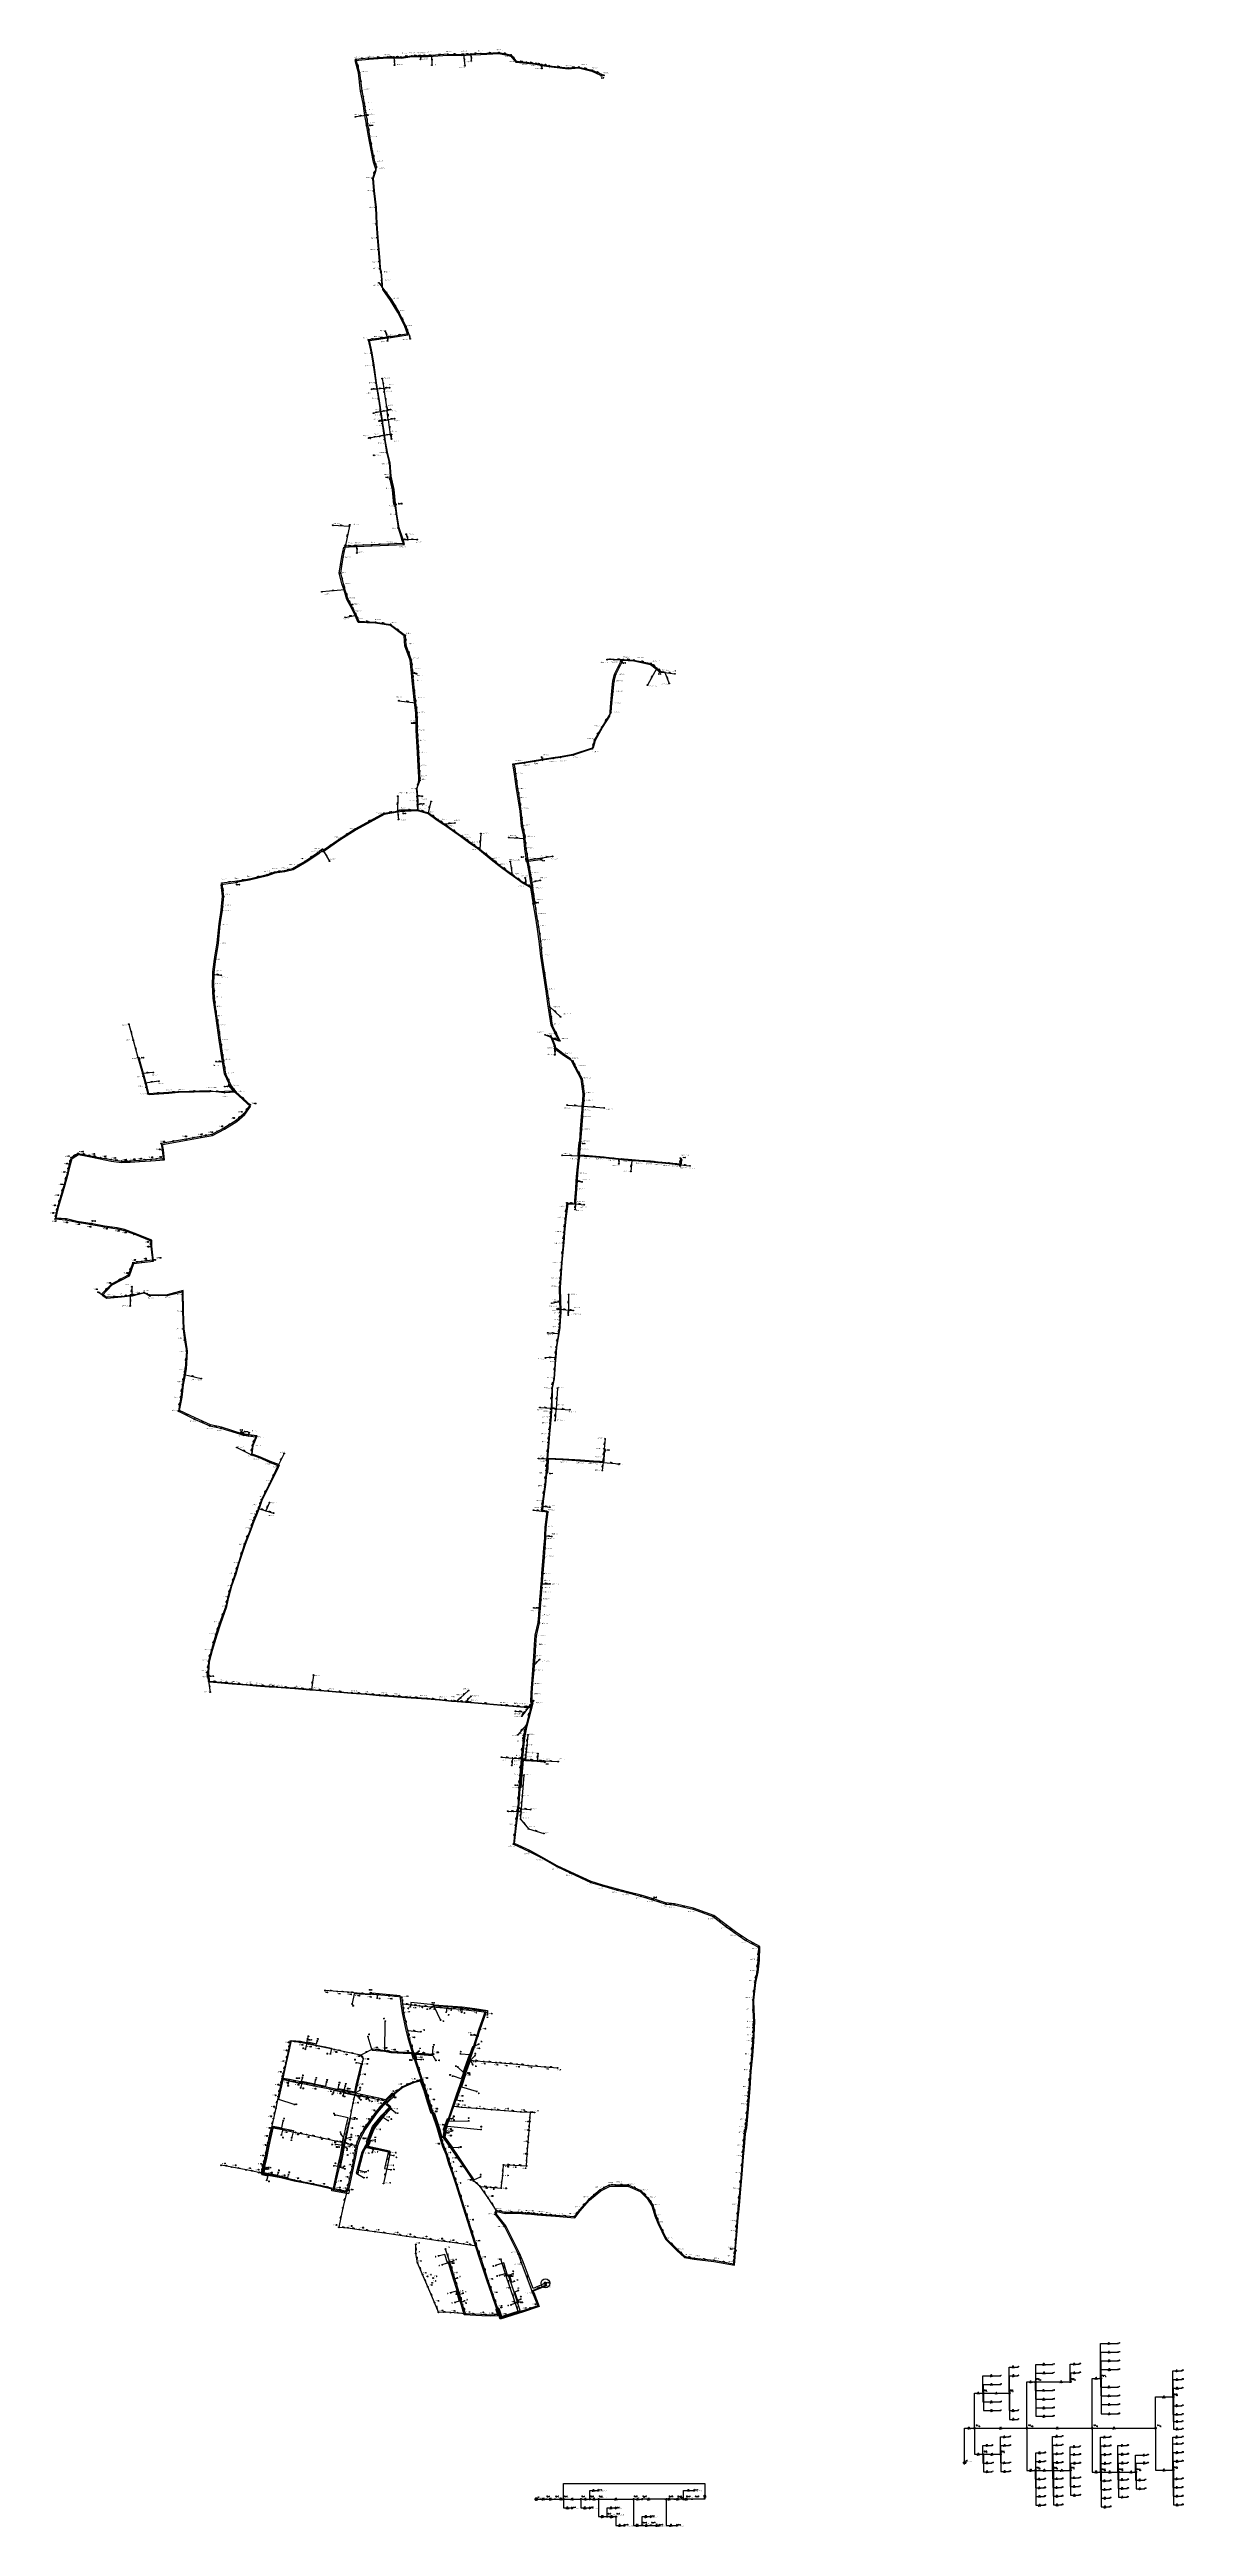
# Model space of a CAD drawing. Extents: x 11718 to 14316, y 5719 to 11395.
import ezdxf
from ezdxf.enums import TextEntityAlignment as Align

# ---------------------------------------------------------------- set-up
doc = ezdxf.new("R2010")
doc.units = 0
doc.header["$MEASUREMENT"] = 0
doc.header["$PDSIZE"] = 0.5
doc.layers.get('0').update_dxf_attribs({"linetype": 'CONTINUOUS'})
for name, color, linetype in [('BUN', 4, 'CONTINUOUS'), ('DROP', 6, 'CONTINUOUS'), ('IN', 7, 'CONTINUOUS'), ('KAN', 3, 'CONTINUOUS'), ('KPLINK', 2, 'CONTINUOUS'), ('LBL_BUN', 4, 'CONTINUOUS'), ('LBL_DROP', 6, 'CONTINUOUS'), ('LBL_KAN', 3, 'CONTINUOUS'), ('LP', 2, 'CONTINUOUS'), ('MES', 7, 'CONTINUOUS'), ('MESSEN', 9, 'CONTINUOUS'), ('OPTERROR_IN', 4, 'CONTINUOUS'), ('POLE', 7, 'CONTINUOUS'), ('SPAN', 7, 'CONTINUOUS')]:
    doc.layers.add(name, color=color, linetype=linetype)
doc.styles.get("Standard").update_dxf_attribs({"font": 'txt', "bigfont": 'extfont'})

# ---------------------------------------------------------------- blocks, each defined once
blk = doc.blocks.new('T_CP')
at = {"color": 0, "linetype": 'BYBLOCK', "const_width": 1}
blk.add_lwpolyline([(0, -0.5, 1), (0, 0.5, -24.142235)], format="xyb", dxfattribs=at)
at = {"color": 0, "linetype": 'BYBLOCK'}
blk.add_circle((0, 0), 1, dxfattribs=at)
blk.add_point((0, 0), dxfattribs=at)
for tag, p, height in [('V1', (1.5, 3), 2), ('V2', (1.5, 0.5), 2), ('V3', (1.8, -0.4), 0.2), ('V4', (1.8, -0.7), 0.2), ('V5', (1.8, -1.1), 0.2), ('V6', (1.8, -1.4), 0.2), ('V7', (1.8, -1.8), 0.2), ('V8', (1.8, -2.1), 0.2)]:
    blk.add_attdef(tag, p, '', height=height, dxfattribs=at)
blk = doc.blocks.new('T_BUN')
at = {"color": 0, "linetype": 'BYBLOCK'}
blk.add_lwpolyline([(-0.8, 0.3), (-0.8, -0.3), (-0.3, -0.3), (-0.3, -1.4), (0.3, -1.4), (0.3, -0.3), (0.8, -0.3), (0.8, 0.3)], close=True, dxfattribs=at)
blk.add_point((0, 0), dxfattribs=at)
for tag, p, height in [('V1', (1.5, 3), 2), ('V2', (1.5, 0.5), 2), ('V3', (1.8, -0.4), 0.2), ('V4', (1.8, -0.7), 0.2), ('V5', (1.8, -1.1), 0.2), ('V6', (1.8, -1.4), 0.2), ('V7', (1.8, -1.8), 0.2), ('V8', (1.8, -2.1), 0.2)]:
    blk.add_attdef(tag, p, '', height=height, dxfattribs=at)
blk = doc.blocks.new('J_BUN')
at = {"color": 0, "linetype": 'BYBLOCK'}
blk.add_lwpolyline([(-0.8, -0.3), (-0.8, 0.3), (-0.3, 0.3), (-0.3, 0.8), (0.3, 0.8), (0.3, 0.3), (0.8, 0.3), (0.8, -0.3), (0.3, -0.3), (0.3, -0.8), (-0.3, -0.8), (-0.3, -0.3)], close=True, dxfattribs=at)
blk.add_point((0, 0), dxfattribs=at)
for tag, p, height in [('V1', (1.5, 3), 2), ('V2', (1.5, 0.5), 2), ('V3', (1.8, -0.4), 0.2), ('V4', (1.8, -0.7), 0.2), ('V5', (1.8, -1.1), 0.2), ('V6', (1.8, -1.4), 0.2), ('V7', (1.8, -1.8), 0.2), ('V8', (1.8, -2.1), 0.2)]:
    blk.add_attdef(tag, p, '', height=height, dxfattribs=at)
blk = doc.blocks.new('N_CP')
at = {"const_width": 0.5}
blk.add_lwpolyline([(0, -0.2, 1), (0, 0.2, 42.938745)], format="xyb", dxfattribs=at)
at = {"linetype": 'CONTINUOUS'}
for radius in [1, 0.5]:
    blk.add_circle((0, 0), radius, dxfattribs=at)
for tag, p in [('V1', (1.5, 0.5)), ('V2', (1.5, 0.2)), ('V3', (1.5, -0.1)), ('V5', (2.4, 0.5)), ('V6', (2.4, 0.2)), ('V7', (2.4, -0.1)), ('V4', (1.5, -0.5)), ('V8', (2.4, -0.5))]:
    blk.add_attdef(tag, p, '', height=0.2)
blk = doc.blocks.new('D_P')
at = {"layer": 'LP'}
for p, q in [((-1, 0), (1, 0)), ((-0.7, -0.7), (0.7, 0.7)), ((-0.7, 0.7), (0.7, -0.7)), ((0, 1), (0, -1))]:
    blk.add_line(p, q, dxfattribs=at)
blk.add_circle((0, 0), 1, dxfattribs=at)
for tag, p in [('V1', (2, 4.3)), ('V2', (2, 4)), ('V3', (2, 3.7)), ('V4', (2, 3.3)), ('V5', (2, 3)), ('V6', (2, 2.7)), ('V7', (2, 2.3)), ('V8', (2, 2))]:
    blk.add_attdef(tag, p, '', height=0.2)
blk = doc.blocks.new('J_SP')
for points in [[(0.7, 0.7), (-0.7, -0.7)], [(-0.7, 0.7), (0.7, -0.7)]]:
    blk.add_lwpolyline(points)
blk.add_circle((0, 0), 1)
for tag, p in [('V1', (1.5, 0.3)), ('V2', (1.5, 0)), ('V3', (1.5, -0.3)), ('V4', (1.5, -0.7))]:
    blk.add_attdef(tag, p, '', height=0.2)
blk = doc.blocks.new('T_WP')
at = {"linetype": 'CONTINUOUS'}
blk.add_circle((0, 0), 1, dxfattribs=at)
for tag, p in [('V1', (1.4, 0.6)), ('V2', (1.4, 0.3)), ('V3', (1.4, -0.1)), ('V5', (2.3, 0.6)), ('V6', (2.3, 0.3)), ('V7', (2.3, -0.1)), ('V4', (1.4, -0.4)), ('V8', (2.3, -0.4))]:
    blk.add_attdef(tag, p, '', height=0.2)
blk = doc.blocks.new('CL_CL1')
at = {"color": 0, "linetype": 'BYBLOCK'}
for p, q in [((0, 0), (1, 0)), ((5, 0), (4, 0))]:
    blk.add_line(p, q, dxfattribs=at)
blk.add_lwpolyline([(1, -1), (1, 1), (4, 1), (4, -1)], close=True, dxfattribs=at)
blk.add_point((2.5, 0), dxfattribs=at)
at = {"layer": 'IN', "color": 0, "linetype": 'BYBLOCK', "const_width": 0.2}
blk.add_lwpolyline([(1.4, 0, 1), (1.6, 0, 1)], format="xyb", close=True, dxfattribs=at)
at = {"color": 0, "linetype": 'BYBLOCK'}
for tag, p, height in [('V3', (4.2, 1.1), 0.2), ('V4', (4.2, 0.8), 0.2), ('V5', (4.2, 0.5), 0.2), ('V6', (4.2, 0.2), 0.2), ('V1', (4.2, 5.6), 2), ('V2', (4.2, 3), 2), ('V7', (4.2, -0.3), 0.2), ('V8', (4.2, -0.6), 0.2)]:
    blk.add_attdef(tag, p, '', height=height, dxfattribs=at)
blk = doc.blocks.new('CL_CL2')
at = {"color": 0, "linetype": 'BYBLOCK'}
for p, q in [((0, 0), (1, 0)), ((2.5, 2), (2.5, 1)), ((5, 0), (4, 0)), ((2.5, -2), (2.5, -1))]:
    blk.add_line(p, q, dxfattribs=at)
blk.add_lwpolyline([(1, -1), (1, 1), (4, 1), (4, -1)], close=True, dxfattribs=at)
blk.add_point((2.5, 0), dxfattribs=at)
at = {"layer": 'IN', "color": 0, "linetype": 'BYBLOCK', "const_width": 0.2}
blk.add_lwpolyline([(1.4, 0, 1), (1.6, 0, 1)], format="xyb", close=True, dxfattribs=at)
at = {"color": 0, "linetype": 'BYBLOCK'}
for tag, p, height in [('V3', (4.2, 1.1), 0.2), ('V4', (4.2, 0.8), 0.2), ('V5', (4.2, 0.5), 0.2), ('V6', (4.2, 0.2), 0.2), ('V1', (4.2, 5.6), 2), ('V2', (4.2, 3), 2), ('V7', (4.2, -0.3), 0.2), ('V8', (4.2, -0.6), 0.2)]:
    blk.add_attdef(tag, p, '', height=height, dxfattribs=at)
blk = doc.blocks.new('NODE_NODE1')
at = {"color": 0, "linetype": 'BYBLOCK'}
blk.add_line((0, 0), (1, 0), dxfattribs=at)
blk.add_lwpolyline([(1, -2), (4.5, 0), (1, 2), (1, -2)], dxfattribs=at)
blk.add_lwpolyline([(2.7, 1), (1, 0), (2.7, -1)], close=True, dxfattribs=at)
blk.add_point((2.5, 0), dxfattribs=at)
for tag, p, height in [('V1', (4.8, 0.4), 2), ('V3', (4.8, -2.8), 0.2), ('V4', (4.8, -3.1), 0.2), ('V5', (4.8, -3.4), 0.2), ('V6', (4.8, -3.7), 0.2), ('V7', (4.8, -4), 0.2), ('V8', (4.8, -4.3), 0.2), ('V2', (4.8, -2.2), 2)]:
    blk.add_attdef(tag, p, '', height=height, dxfattribs=at)
blk = doc.blocks.new('HE_HE1')
at = {"color": 0, "linetype": 'BYBLOCK'}
for p, q in [((-4, 0), (-2.8, 0)), ((0, 4), (0, 2.9)), ((4, 0), (3, 0)), ((0, -4), (0, -2.9))]:
    blk.add_line(p, q, dxfattribs=at)
blk.add_lwpolyline([(3, 0), (-1.4, 2.5), (-1.4, -2.5)], close=True, dxfattribs=at)
blk.add_circle((0.1, 0), 2.9, dxfattribs=at)
blk.add_point((0, 0), dxfattribs=at)
for tag, p, height in [('V1', (3.2, 3.7), 2), ('V2', (3.2, 1.1), 2), ('V3', (3.2, -0.4), 0.2), ('V4', (3.2, -0.7), 0.2), ('V5', (3.2, -1), 0.2), ('V6', (3.2, -1.3), 0.2), ('V7', (3.2, -1.6), 0.2), ('V8', (3.2, -1.9), 0.2)]:
    blk.add_attdef(tag, p, '', height=height, dxfattribs=at)
blk = doc.blocks.new('CL_CL8')
at = {"linetype": 'BYBLOCK'}
blk.add_hatch(color=0, dxfattribs=at).paths.add_polyline_path([(4, 1.5), (1, 1.5), (1, -1.5), (4, -1.5)])
at = {"color": 0, "linetype": 'BYBLOCK'}
for p, q in [((0, 0), (1, 0)), ((2.5, 2.5), (2.5, 1.5)), ((5, 0), (4, 0)), ((2.5, -2.5), (2.5, -1.5))]:
    blk.add_line(p, q, dxfattribs=at)
blk.add_lwpolyline([(1, -1.5), (4, -1.5), (4, 1.5), (1, 1.5)], close=True, dxfattribs=at)
blk.add_point((2.5, 0))
for tag, p, height in [('V3', (6.2, 1.1), 0.2), ('V4', (6.2, 0.8), 0.2), ('V5', (6.2, 0.5), 0.2), ('V6', (6.2, 0.2), 0.2), ('V1', (6.2, 5.6), 2), ('V2', (6.2, 3), 2), ('V7', (6.2, -0.3), 0.2), ('V8', (6.2, -0.6), 0.2)]:
    blk.add_attdef(tag, p, '', height=height)
blk = doc.blocks.new('CL_DCL8')
at = {"color": 0, "linetype": 'BYBLOCK'}
for p, q in [((0, 0), (1, 0)), ((5, 0), (4, 0))]:
    blk.add_line(p, q, dxfattribs=at)
at = {"linetype": 'BYBLOCK'}
for p, q in [((1.6, 2), (1.6, 1)), ((2.2, 2), (2.2, 1)), ((2.8, 2), (2.8, 1)), ((3.4, 2), (3.4, 1)), ((1.6, -2), (1.6, -1)), ((2.2, -2), (2.2, -1)), ((2.8, -2), (2.8, -1)), ((3.4, -2), (3.4, -1))]:
    blk.add_line(p, q, dxfattribs=at)
at = {"color": 0, "linetype": 'BYBLOCK'}
blk.add_lwpolyline([(1, -1), (1, 1), (4, 1), (4, -1)], close=True, dxfattribs=at)
blk.add_point((2.5, 0), dxfattribs=at)
at = {"layer": 'IN', "color": 0, "linetype": 'BYBLOCK', "const_width": 0.2}
blk.add_lwpolyline([(1.4, 0, 1), (1.6, 0, 1)], format="xyb", close=True, dxfattribs=at)
at = {"color": 0, "linetype": 'BYBLOCK'}
for tag, p, height in [('V3', (4.2, 1.1), 0.2), ('V4', (4.2, 0.8), 0.2), ('V5', (4.2, 0.5), 0.2), ('V6', (4.2, 0.2), 0.2), ('V1', (4.2, 5.6), 2), ('V2', (4.2, 3), 2), ('V7', (4.2, -0.3), 0.2), ('V8', (4.2, -0.6), 0.2)]:
    blk.add_attdef(tag, p, '', height=height, dxfattribs=at)
blk = doc.blocks.new('CL_DCL4')
at = {"color": 0, "linetype": 'BYBLOCK'}
for p, q in [((0, 0), (1, 0)), ((2, 2), (2, 1)), ((3, 2), (3, 1)), ((5, 0), (4, 0)), ((2, -2), (2, -1)), ((3, -2), (3, -1))]:
    blk.add_line(p, q, dxfattribs=at)
blk.add_lwpolyline([(1, -1), (1, 1), (4, 1), (4, -1)], close=True, dxfattribs=at)
blk.add_point((2.5, 0), dxfattribs=at)
at = {"layer": 'IN', "color": 0, "linetype": 'BYBLOCK', "const_width": 0.2}
blk.add_lwpolyline([(1.4, 0, 1), (1.6, 0, 1)], format="xyb", close=True, dxfattribs=at)
at = {"color": 0, "linetype": 'BYBLOCK'}
for tag, p, height in [('V3', (4.2, 1.1), 0.2), ('V4', (4.2, 0.8), 0.2), ('V5', (4.2, 0.5), 0.2), ('V6', (4.2, 0.2), 0.2), ('V1', (4.2, 5.6), 2), ('V2', (4.2, 3), 2), ('V7', (4.2, -0.3), 0.2), ('V8', (4.2, -0.6), 0.2)]:
    blk.add_attdef(tag, p, '', height=height, dxfattribs=at)
blk = doc.blocks.new('NODE_ONU1')
at = {"color": 0, "linetype": 'BYBLOCK'}
blk.add_line((0, 0), (1.5, 0), dxfattribs=at)
at = {"color": 0, "linetype": 'BYBLOCK', "const_width": 0.5}
blk.add_lwpolyline([(1.75, 0, 1), (1.25, 0, 1)], format="xyb", close=True, dxfattribs=at)
at = {"color": 0, "linetype": 'BYBLOCK'}
for points in [[(1.5, 1.5), (1.5, -1.5)], [(3, 0), (1.5, 0)]]:
    blk.add_lwpolyline(points, dxfattribs=at)
blk.add_circle((1.5, 0), 0.5, dxfattribs=at)
blk.add_point((1.5, 0), dxfattribs=at)
for tag, p, height in [('V1', (3, 0.3), 2), ('V3', (3, -2.9), 0.2), ('V4', (3, -3.2), 0.2), ('V5', (3, -3.5), 0.2), ('V6', (3, -3.8), 0.2), ('V7', (3, -4.1), 0.2), ('V8', (3, -4.4), 0.2), ('V2', (3, -2.3), 2)]:
    blk.add_attdef(tag, p, '', height=height, dxfattribs=at)

msp = doc.modelspace()

# ---------------------------------------------------------------- linework, layer by layer
at = {"layer": 'BUN', "elevation": 2}
for points in [[(12511.1, 10355.2), (12507.7, 10386.8), (12501.1, 10417.5), (12498.5, 10448), (12492.6, 10472.2), (12487.7, 10501.6), (12486.3, 10510.7), (12482.3, 10538.7), (12481.3, 10544.9), (12478, 10565.1), (12477.4, 10569.3), (12473.7, 10595.4), (12470.1, 10617.1), (12467.8, 10631.3), (12461.9, 10671.8), (12457.4, 10699.9), (12451.6, 10728.1), (12467.2, 10730.5), (12492.7, 10734.4), (12501.1, 10735.6), (12539, 10741.8), (12532.1, 10760.9), (12516.1, 10792.7), (12499.6, 10820.2), (12481.9, 10845.1), (12480.8, 10866.5), (12479.2, 10885.5), (12477, 10893.3), (12475.8, 10910.2), (12473.4, 10936.8), (12471.3, 10964.3), (12468.7, 10995.2), (12467.4, 11033.6), (12462.9, 11071.6), (12460.6, 11100.3), (12466.9, 11118.9), (12460.9, 11137.2), (12455.7, 11161.1), (12449, 11196.6), (12445.6, 11218.7)], [(12529.2, 9651.3), (12563.3, 9651.8), (12563.2, 9664.7), (12563.1, 9673.7), (12562.4, 9683.6), (12561, 9701.1), (12564.3, 9720.2), (12564.3, 9727.9), (12562.9, 9752.7), (12561.2, 9784.1), (12560, 9809.7), (12558.5, 9835.7), (12558.2, 9851.8), (12557.7, 9875.2), (12554.8, 9898.8), (12554.1, 9905.6), (12548.9, 9948.4), (12547.6, 9966.8), (12547, 9973.8), (12545, 9995.8), (12532.5, 10029), (12530.7, 10051.6), (12499.6, 10075.3), (12465.4, 10080.6), (12425.8, 10082.3), (12418.5, 10098.4), (12416.5, 10102.5), (12407.1, 10120.9), (12399.9, 10135), (12393.1, 10156.6), (12389.2, 10168.5), (12382, 10195.4), (12387.8, 10233.1), (12392.8, 10254.8), (12417, 10256.2), (12422.3, 10256.5), (12456.6, 10257.6), (12494.7, 10259.5), (12531.6, 10261.2), (12528.3, 10272.2), (12519.7, 10299.2), (12514.2, 10331.3), (12511.8, 10350.3)], [(12810.7, 9542.9), (12807.2, 9563.6), (12805.1, 9587.6), (12804.6, 9595.7), (12799.8, 9615.4), (12796.5, 9649.6), (12792.1, 9678.1), (12788.6, 9700.8), (12783.6, 9734.3), (12779.7, 9758.2), (12805.7, 9762.2), (12829.1, 9765.9), (12847.5, 9768.9), (12871.7, 9772.6), (12888.3, 9775.3), (12917.9, 9780.3), (12964.5, 9795.9), (12969.1, 9812.6), (12985.2, 9841.3), (13002.2, 9867.4), (13004.4, 9898.4), (13006.8, 9924.7), (13009.1, 9948.5), (13012.9, 9964.1), (13026.8, 9991.3)], [(12828.9, 9438.3), (12823.1, 9473.4), (12821.2, 9485.6), (12818, 9505.1), (12811.6, 9538)]]:
    msp.add_lwpolyline(points, dxfattribs=at)
at = {"layer": 'BUN'}
for points in [[(12554, 6792.4), (12550.3, 6804.4), (12540.5, 6835), (12535.8, 6856.2), (12526.9, 6896), (12524.3, 6916.9), (12522.1, 6935), (12497.7, 6937.4), (12457, 6940.9)], [(12669.5, 6760.8), (12678.9, 6787.9), (12690.1, 6818.1), (12698.5, 6844.7), (12703, 6859.2), (12717, 6899.5), (12693.1, 6902.9), (12661.5, 6906.9), (12630.6, 6909.5), (12601.8, 6911.8)], [(12293.2, 6737.5), (12268.1, 6742.9), (12253.8, 6745.7), (12256.2, 6756.9), (12261.6, 6781.4), (12267.5, 6808), (12272.9, 6832.5), (12293.3, 6830.6), (12306.3, 6828.2)], [(12592.8, 6665.5), (12584.6, 6691.5), (12576.5, 6717), (12566.8, 6743), (12569.7, 6743.7), (12555.6, 6787.6)], [(12623.8, 6628.8), (12632.2, 6653), (12642.3, 6682.6), (12651, 6707.6), (12659.4, 6731.8), (12667.9, 6756.1)], [(12391.2, 6717.5), (12360, 6723.9), (12325.5, 6730.7), (12298.1, 6736.4)], [(12505.4, 6709.8), (12504, 6711.6), (12501.2, 6709.2), (12488.5, 6696.8), (12472.9, 6700), (12446.7, 6705.9), (12418.9, 6711.5), (12396.1, 6716.5)], [(12508.6, 6705.9), (12493.8, 6690.9), (12491, 6688.5), (12500.6, 6680.3), (12481.5, 6659.9), (12460.6, 6634.3), (12449.4, 6606.2)], [(12597.6, 6667), (12600, 6667.8), (12611.5, 6631), (12616.7, 6613), (12620.6, 6611.7), (12622.9, 6623.9)], [(12400.8, 6491.3), (12397.9, 6492), (12396.2, 6484.8), (12368, 6490), (12372.1, 6508.6), (12380, 6543.9), (12386.1, 6570), (12390, 6589.1)], [(12405.7, 6490.2), (12403.7, 6481.1), (12364.9, 6488.3), (12365.5, 6492), (12336.9, 6498.5), (12307.6, 6504.6), (12279.1, 6510.5), (12248.1, 6517.4), (12219.2, 6523.4), (12205.8, 6526), (12208.9, 6540.8)], [(12654.3, 6252.3), (12640.9, 6295.6), (12632.9, 6321)], [(12740.6, 6216.2), (12745.6, 6201.6), (12728.1, 6200.5), (12709, 6201.4), (12668.7, 6203.7), (12661.9, 6225.7), (12655.6, 6247.5)], [(12789.8, 6234.8), (12779, 6266.9), (12770.8, 6291.6)], [(12745.3, 6217.8), (12748.1, 6218.7), (12753.3, 6203), (12754.3, 6199.8), (12796.4, 6213.5), (12791.2, 6230.1)], [(13837.5, 5946.7), (13837.5, 6024.2), (13855, 6024.2)], [(13860, 6024.2), (13887.5, 6024.2), (13887.5, 6024.2), (13915, 6024.2)], [(13957.5, 5946.7), (13957.5, 6050.3), (13975, 6050.3)], [(13980, 6050.3), (14017.5, 6050.3), (14017.5, 6050.3), (14055, 6050.3)], [(14107.3, 5946.7), (14107.3, 6058.2), (14124.8, 6058.2)], [(14252.6, 5946.7), (14252.6, 6015.5), (14290.1, 6015.5)], [(13837.5, 5941.7), (13837.5, 5884.2), (13855, 5884.2)], [(13957.5, 5941.7), (13957.5, 5847.3), (13975, 5847.3)], [(14107.3, 5941.7), (14107.3, 5843.4), (14124.8, 5843.4)], [(14252.6, 5941.7), (14252.6, 5848.1), (14290.1, 5848.1)], [(13860, 5884.2), (13877.5, 5884.2), (13877.5, 5884.2), (13895, 5884.2)], [(13980, 5847.3), (13997.5, 5847.3), (13997.5, 5847.3), (14015, 5847.3)], [(14020, 5847.3), (14037.5, 5847.3), (14037.5, 5847.3), (14055, 5847.3)], [(14129.8, 5843.4), (14147.3, 5843.4), (14147.3, 5843.4), (14164.8, 5843.4)], [(14169.8, 5843.4), (14187.3, 5843.4), (14187.3, 5843.4), (14204.8, 5843.4)], [(12976, 5779.3), (12976, 5741.3), (12993.5, 5741.3)], [(12998.5, 5741.3), (13006, 5741.3), (13006, 5741.3), (13013.5, 5741.3)], [(13056, 5779.3), (13056, 5721.3), (13073.5, 5721.3)], [(13078.5, 5721.3), (13086, 5721.3), (13086, 5721.3), (13093.5, 5721.3)]]:
    msp.add_lwpolyline(points, dxfattribs=at)
at = {"layer": 'DROP', "elevation": 2}
for points in [[(12444.9, 11223.6), (12441, 11244.3), (12439.2, 11254.6), (12436.6, 11271.7), (12431.1, 11300), (12426.1, 11341.6), (12418.6, 11370), (12449.6, 11373.4), (12493.5, 11376.1), (12507.3, 11376.1), (12523.8, 11375.8), (12548.9, 11379.2), (12563.8, 11379.1), (12568.4, 11379), (12586.2, 11379.2), (12631.1, 11382.6), (12662.7, 11381.8), (12683.6, 11383), (12706.7, 11384.2), (12748.1, 11386.2), (12774.4, 11381), (12786.5, 11366.3), (12811, 11364), (12832.2, 11361.5), (12846.5, 11359), (12862.7, 11356.2), (12906.9, 11351.2), (12930.2, 11353.5), (12960.7, 11345.9), (12981.1, 11336.7)], [(12509.4, 10352.5), (12507.6, 10352.3), (12504.2, 10386.4), (12499, 10410.2)], [(13029.7, 9992.6), (13031.5, 9995.7), (13057, 9994.2), (13095.1, 9986.2), (13108, 9975.7), (13114.5, 9970.5)], [(12809.2, 9540), (12810.2, 9534.5), (12842.5, 9539.3)], [(12128.4, 9020.6), (12139.9, 9007.9), (12119.2, 9007.2), (12086.7, 9006.9), (12014.1, 9004.7), (11991.8, 9002.6), (11946.9, 9000.1), (11942, 9017.7), (11939.5, 9026.5), (11934.9, 9043.2), (11933.3, 9048.8), (11924.7, 9080.7)], [(12931, 8890.6), (12929.9, 8875.5), (12929, 8861.7), (12945, 8861.2), (12979.8, 8858.7), (13000.6, 8856.3), (13022.3, 8854), (13035.2, 8852.9), (13052.7, 8851.4), (13069.7, 8850.1), (13095.2, 8848.1), (13112.7, 8846.3), (13130.7, 8844.9), (13145.8, 8843.5), (13166, 8841.8), (13166.2, 8848.5)], [(12163.1, 8224.3), (12163.3, 8225.3), (12160, 8226.3)], [(12860, 8133.7), (12861.9, 8161), (12862.2, 8167.1), (12895.4, 8165.9), (12935.1, 8163), (12964.5, 8161.1), (12979.8, 8160), (12989, 8159.3), (12989.5, 8164.6), (12991, 8182.9)], [(12799, 7412.6), (12800.9, 7439.6), (12804.1, 7474.9), (12809, 7473.9), (12835.8, 7472.5), (12851.1, 7471.3)]]:
    msp.add_lwpolyline(points, dxfattribs=at)
at = {"layer": 'DROP'}
for points in [[(12453.8, 6939.2), (12453.7, 6936.9), (12416.3, 6939.7), (12411.7, 6917.6)], [(12454.8, 6939.1), (12469.3, 6937.8), (12468.9, 6931)], [(12552.6, 6790.2), (12548.4, 6802.7), (12529, 6803), (12500.2, 6804.7), (12486.7, 6807.2), (12487.7, 6875.6)], [(12599.2, 6914.1), (12599.2, 6914.5), (12546.2, 6919.5), (12545.2, 6911.1)], [(12598.3, 6910.1), (12591.6, 6906.3)], [(12599.5, 6910), (12613.5, 6880.3)], [(12599.8, 6914), (12599.8, 6914.4), (12630.8, 6912), (12664, 6909.3), (12693.2, 6905.8), (12722, 6901.5), (12721.8, 6892.6)], [(12600.1, 6910), (12628.2, 6907.5), (12627.6, 6898.9)], [(12600.4, 6914), (12630.9, 6911.4), (12663.5, 6908.8), (12662.8, 6898.7)], [(12307.9, 6825.9), (12305, 6814.3)], [(12308.6, 6829.8), (12309.6, 6836.2)], [(12308.9, 6825.7), (12311.6, 6825.2), (12311.8, 6826.5), (12330.3, 6822), (12364.5, 6815.2), (12362.3, 6803.1)], [(12309.6, 6829.6), (12312.9, 6829), (12329.8, 6824.6), (12331.3, 6830.1)], [(12552.8, 6789.7), (12552.4, 6789.6), (12548.1, 6802.2), (12528.9, 6802.5), (12500.4, 6804.2), (12485.8, 6807), (12457.9, 6809.8), (12448.4, 6840.5)], [(12556.6, 6790.9), (12559.1, 6791.7), (12556.1, 6802.1), (12595.8, 6799.4), (12597, 6816.6)], [(12667.1, 6759.9), (12677.2, 6788.6), (12687.9, 6818.7), (12699.7, 6823.4)], [(12394.3, 6718.9), (12394.5, 6719.4), (12417.5, 6714.6), (12421.3, 6730.5), (12427.3, 6755.4), (12433, 6779.1), (12422.5, 6781.2)], [(12556.4, 6791.5), (12558.2, 6792), (12555.1, 6802.1), (12563.2, 6807.3)], [(12556.8, 6790.3), (12559.9, 6791.4), (12557.2, 6801), (12596.4, 6798.4), (12602.8, 6787.8)], [(12557, 6789.8), (12568.3, 6789.3)], [(12666.5, 6758.2), (12661.8, 6744.6), (12643.6, 6750.5)], [(12670.3, 6756.9), (12671.5, 6756.5), (12650.9, 6696.6), (12657.4, 6694.9)], [(12666.7, 6758.8), (12654.8, 6771)], [(12666.9, 6759.4), (12666.4, 6759.5), (12680.5, 6800), (12661.6, 6801.5)], [(12670.5, 6757.5), (12672.2, 6757), (12662.1, 6726.5), (12695.6, 6716.1)], [(12670.7, 6758.1), (12672.5, 6757.5), (12683, 6786.8), (12687.3, 6778.4)], [(12670.9, 6758.6), (12672.2, 6758.2), (12682.7, 6787.8), (12691.9, 6796.5)], [(12295, 6735.1), (12294.8, 6734.1), (12266.1, 6739.7), (12253.2, 6742.3), (12243.3, 6698.3), (12278, 6686.4)], [(12295.6, 6734.9), (12295.3, 6733.5), (12266.4, 6739.2), (12265.3, 6734.7)], [(12296.2, 6734.8), (12294.3, 6725.7)], [(12295.8, 6739), (12297.6, 6746.5)], [(12296.4, 6738.9), (12296.5, 6739.3), (12326.3, 6733.3), (12327.8, 6741)], [(12297, 6738.7), (12351.1, 6727.6), (12352.8, 6736.1)], [(12392.3, 6715.2), (12391.9, 6713.3), (12369.9, 6717.6), (12369.1, 6714.3)], [(12393.2, 6719.1), (12379.5, 6722.1), (12381, 6729.7)], [(12392.9, 6715.1), (12391.2, 6707.4)], [(12393.5, 6715), (12393, 6712.5), (12429.5, 6705), (12428.7, 6701.4)], [(12394.1, 6714.8), (12393.7, 6713.1), (12419.3, 6707.6), (12447.6, 6701.8), (12451, 6695.2)], [(12393.8, 6719), (12395.6, 6726.8)], [(12394.9, 6718.8), (12420.1, 6713.5), (12428.2, 6718.2)], [(12207.5, 6543.9), (12205.4, 6544.3), (12206.6, 6549.4), (12211.5, 6548.4), (12214.9, 6563.8), (12219.7, 6587.1), (12224.5, 6609.4), (12230.4, 6636.5), (12250.5, 6632.5), (12253.7, 6647.6)], [(12388.7, 6592.8), (12392.6, 6610.7), (12397.4, 6632.9), (12402.6, 6655), (12374.2, 6661.3)], [(12392.7, 6592), (12394.1, 6591.8), (12397.7, 6608.2), (12402.5, 6630), (12408.2, 6653.7), (12415.4, 6652.4)], [(12446.9, 6605.4), (12458.7, 6635.2), (12479.6, 6661.4), (12496.5, 6679), (12510, 6668)], [(12450.6, 6604), (12462.2, 6633.4), (12481.6, 6657.8), (12492.8, 6649.8)], [(12621.4, 6627), (12620.9, 6627.2), (12621.4, 6629.3), (12630.2, 6653.8), (12641.2, 6654.4)], [(12621.5, 6627.6), (12621.9, 6629.1), (12628.5, 6647.3), (12677.2, 6648.7)], [(12207.6, 6544.5), (12206, 6544.8), (12207, 6548.7), (12211.8, 6547.7), (12215.5, 6563.9), (12220.4, 6587.4), (12225.1, 6609.2), (12231, 6635.7), (12277, 6626.3), (12273.6, 6611.1)], [(12211.5, 6543.7), (12215.9, 6563.2), (12221.2, 6586.8), (12225.6, 6607.7), (12231.7, 6634.3), (12252.8, 6630.1), (12250, 6617.7)], [(12388.4, 6591.1), (12384.3, 6570), (12378.2, 6543.6), (12371.5, 6545.1)], [(12388.5, 6591.7), (12375.1, 6593.9)], [(12392.3, 6590.3), (12393.8, 6590), (12389.6, 6568.5), (12383.9, 6542.1), (12389.2, 6540.8)], [(12388.6, 6592.2), (12388.1, 6592.4), (12392, 6610.7), (12386.8, 6617.2)], [(12392.4, 6590.9), (12394.1, 6590.5), (12398.9, 6586.3)], [(12392.5, 6591.4), (12394.3, 6591.1), (12398.2, 6608), (12408.2, 6610.8)], [(12446.7, 6604.9), (12445.9, 6605.2), (12443.6, 6599.6), (12446.2, 6598.8), (12434.3, 6576.4), (12421.3, 6528.4), (12437.5, 6518.6)], [(12446.5, 6604.3), (12446.1, 6604.5), (12444.1, 6600), (12446.8, 6599.1), (12440.7, 6587.5), (12435, 6576.3), (12424.2, 6535.9), (12441.9, 6531.7)], [(12446.2, 6603.8), (12444.8, 6600.3), (12447.5, 6599.3), (12441.7, 6588.1), (12459.8, 6584), (12458.1, 6577.2)], [(12450, 6602.3), (12452.2, 6601.4), (12450.8, 6597.9), (12446.7, 6590.1), (12466.4, 6585.3), (12494.9, 6579), (12486.2, 6539.5), (12499, 6536.6)], [(12450.2, 6602.8), (12453, 6601.7), (12451.5, 6597.5), (12448.1, 6590.6), (12466.2, 6586.4), (12497.1, 6579.6), (12495.4, 6571.4), (12505.7, 6569)], [(12450.4, 6603.4), (12462.8, 6604.6)], [(12625.1, 6625.1), (12626.3, 6624.9), (12623.5, 6610.7), (12640.2, 6587.9), (12656.3, 6564.6), (12670, 6544), (12690.8, 6512.8), (12704.3, 6519.1)], [(12625.2, 6625.7), (12627, 6625.4), (12624.3, 6610.8), (12641.2, 6588.2), (12654.3, 6587.2)], [(12625.4, 6626.3), (12636.7, 6625)], [(12625.5, 6626.9), (12626.7, 6626.7), (12627.3, 6628.3), (12630.1, 6636.4), (12705.5, 6628.9)], [(12207.3, 6542.7), (12206.9, 6540.9), (12207.8, 6540.6), (12204.8, 6525.4), (12218.8, 6522.7), (12216.4, 6513.8)], [(12211.2, 6541.9), (12208.7, 6529.9), (12264.4, 6518.4), (12265.6, 6524.3)], [(12211.3, 6542.5), (12211.9, 6542.4), (12209.4, 6530.3), (12241.1, 6523.7), (12242.2, 6528.9)], [(12211.4, 6543.1), (12218.1, 6541.8)], [(12630.1, 6323.3), (12624, 6342.3), (12611.6, 6339.3)], [(12630.4, 6322.3), (12619.7, 6319)], [(12633.9, 6324.5), (12642.4, 6327.1)], [(12634.2, 6323.5), (12645.9, 6286), (12651.3, 6287.8)], [(12768, 6293.8), (12758.9, 6322.7), (12742.6, 6317.6)], [(12652.9, 6249.9), (12650.4, 6258.4), (12639.1, 6254.8)], [(12653.2, 6248.9), (12657, 6235.3), (12649, 6232.7)], [(12656.8, 6250.9), (12664.2, 6253)], [(12657, 6249.9), (12662, 6233.6), (12667.5, 6235.2)], [(12768.3, 6292.8), (12767.2, 6292.5), (12765.2, 6298.9), (12751.1, 6294.7)], [(12771.7, 6295), (12778.6, 6297.4)], [(12772.1, 6294.1), (12777.1, 6278.8), (12781.8, 6280.3)], [(12792.3, 6233.5), (12784.7, 6256.8), (12790.5, 6259)], [(12788.7, 6231.4), (12777.7, 6227.3)], [(12792.6, 6232.6), (12794.1, 6233), (12792.4, 6238.1), (12796, 6239.3)], [(14126.4, 6060.2), (14126.4, 6138.2), (14164.8, 6138.2)], [(13917, 6026.2), (13917, 6084.2), (13935, 6084.2)], [(13977.8, 6052.3), (13977.8, 6090.3), (14015, 6090.3)], [(14057, 6052.3), (14057, 6091), (14075, 6091)], [(14127, 6060.2), (14127, 6118.2), (14164.8, 6118.2)], [(14127.6, 6060.2), (14127.6, 6098.2), (14164.8, 6098.2)], [(14128.2, 6060.2), (14128.2, 6078.2), (14164.8, 6078.2)], [(14291.7, 6017.5), (14291.7, 6075.5), (14310.1, 6075.5)], [(13857, 6026.2), (13857, 6064.2), (13895, 6064.2)], [(13857, 6022.2), (13857, 6004.2), (13895, 6004.2)], [(13858, 6026.2), (13858, 6044.2), (13895, 6044.2)], [(13858, 6022.2), (13858, 5984.2), (13895, 5984.2)], [(13917, 6022.2), (13917, 5984.2), (13935, 5984.2)], [(13918, 6026.2), (13918, 6064.2), (13935, 6064.2)], [(13918, 6022.2), (13918, 5964.2), (13935, 5964.2)], [(13976.6, 6048.3), (13976.6, 6030.3), (14015, 6030.3)], [(13977.2, 6048.3), (13977.2, 6010.3), (14015, 6010.3)], [(13977.8, 6048.3), (13977.8, 5990.3), (14015, 5990.3)], [(13978.4, 6052.3), (13978.4, 6070.3), (14015, 6070.3)], [(13978.4, 6048.3), (13978.4, 5971.2), (14015, 5971.2)], [(14058, 6052.3), (14058, 6071), (14075, 6071)], [(14126.4, 6056.2), (14126.4, 6038.2), (14164.8, 6038.2)], [(14127, 6056.2), (14127, 6018.2), (14164.8, 6018.2)], [(14127.6, 6056.2), (14127.6, 5998.2), (14164.8, 5998.2)], [(14128.2, 6056.2), (14128.2, 5976.8), (14164.8, 5976.8)], [(14292.9, 6017.5), (14292.9, 6055.5), (14310.1, 6055.5)], [(14293.5, 6017.5), (14293.5, 6035.5), (14310.1, 6035.5)], [(14291.7, 6013.5), (14291.7, 5995.5), (14310.1, 5995.5)], [(14292.3, 6013.5), (14292.3, 5975.5), (14310.1, 5975.5)], [(14292.9, 6013.5), (14292.9, 5959), (14310.1, 5959)], [(14293.5, 6013.5), (14293.5, 5942.1), (14310.1, 5942.1)], [(13857, 5886.2), (13857, 5904.2), (13875, 5904.2)], [(13897, 5886.2), (13897, 5924.2), (13915, 5924.2)], [(13898, 5886.2), (13898, 5904.2), (13915, 5904.2)], [(14016.6, 5849.3), (14016.6, 5925.2), (14035, 5925.2)], [(14017.2, 5849.3), (14017.2, 5905.2), (14035, 5905.2)], [(14126.4, 5845.4), (14126.4, 5923.4), (14144.8, 5923.4)], [(14166.4, 5845.4), (14166.4, 5904.2), (14184.8, 5904.2)], [(14291.7, 5850.1), (14291.7, 5923.7), (14310.1, 5923.7)], [(14292.3, 5850.1), (14292.3, 5908.1), (14310.1, 5908.1)], [(13857, 5882.2), (13857, 5864.2), (13875, 5864.2)], [(13858, 5882.2), (13858, 5844.2), (13875, 5844.2)], [(13897, 5882.2), (13897, 5864.5), (13915, 5864.5)], [(13898, 5882.2), (13898, 5844.5), (13915, 5844.5)], [(13977.8, 5849.3), (13977.8, 5887.3), (13995, 5887.3)], [(13978.4, 5849.3), (13978.4, 5867.3), (13995, 5867.3)], [(14017.8, 5849.3), (14017.8, 5885.2), (14035, 5885.2)], [(14018.4, 5849.3), (14018.4, 5865.2), (14035, 5865.2)], [(14056.6, 5849.3), (14056.6, 5901.5), (14075, 5901.5)], [(14057.2, 5849.3), (14057.2, 5883.6), (14075, 5883.6)], [(14058.4, 5849.3), (14058.4, 5863.6), (14075, 5863.6)], [(14127, 5845.4), (14127, 5903.4), (14144.8, 5903.4)], [(14127.6, 5845.4), (14127.6, 5883.4), (14144.8, 5883.4)], [(14128.2, 5845.4), (14128.2, 5863.4), (14144.8, 5863.4)], [(14167, 5845.4), (14167, 5884.2), (14184.8, 5884.2)], [(14167.6, 5845.4), (14167.6, 5864.2), (14184.8, 5864.2)], [(14206.8, 5845.4), (14206.8, 5882.3), (14230.6, 5882.3)], [(14207.8, 5845.4), (14207.8, 5864.2), (14230.6, 5864.2)], [(14292.9, 5850.1), (14292.9, 5888.1), (14310.1, 5888.1)], [(14293.5, 5850.1), (14293.5, 5868.1), (14310.1, 5868.1)], [(12956, 5783.3), (12956, 5801.3), (12973.5, 5801.3)], [(13171, 5783.3), (13171, 5801.3), (13193.5, 5801.3)], [(13976.6, 5845.3), (13976.6, 5827.3), (13995, 5827.3)], [(13977.2, 5845.3), (13977.2, 5807.3), (13995, 5807.3)], [(13977.8, 5845.3), (13977.8, 5787.3), (13995, 5787.3)], [(13978.4, 5845.3), (13978.4, 5767.3), (13995, 5767.3)], [(14016.6, 5845.3), (14016.6, 5828), (14035, 5828)], [(14017.2, 5845.3), (14017.2, 5808), (14035, 5808)], [(14017.8, 5845.3), (14017.8, 5788), (14035, 5788)], [(14018.4, 5845.3), (14018.4, 5768), (14035, 5768)], [(14056.6, 5845.3), (14056.6, 5830.3), (14075, 5830.3)], [(14057.2, 5845.3), (14057.2, 5810.3), (14075, 5810.3)], [(14057.8, 5845.3), (14057.8, 5790.3), (14075, 5790.3)], [(14126.4, 5841.4), (14126.4, 5823.4), (14144.8, 5823.4)], [(14127, 5841.4), (14127, 5803.4), (14144.8, 5803.4)], [(14127.6, 5841.4), (14127.6, 5783.4), (14144.8, 5783.4)], [(14128.2, 5841.4), (14128.2, 5763.4), (14144.8, 5763.4)], [(14166.4, 5841.4), (14166.4, 5826), (14184.8, 5826)], [(14167, 5841.4), (14167, 5806), (14184.8, 5806)], [(14167.6, 5841.4), (14167.6, 5786), (14184.8, 5786)], [(14206.8, 5841.4), (14206.8, 5825.2), (14224.8, 5825.2)], [(14207.8, 5841.4), (14207.8, 5805.2), (14224.8, 5805.2)], [(14291.7, 5846.1), (14291.7, 5828.1), (14310.1, 5828.1)], [(14292.3, 5846.1), (14292.3, 5808.1), (14310.1, 5808.1)], [(14292.9, 5846.1), (14292.9, 5788.1), (14310.1, 5788.1)], [(14293.5, 5846.1), (14293.5, 5768.1), (14310.1, 5768.1)], [(12896, 5779.3), (12896, 5761.3), (12913.5, 5761.3)], [(12936, 5779.3), (12936, 5761.3), (12953.5, 5761.3)], [(12996, 5743.3), (12996, 5761.3), (13013.5, 5761.3)], [(13016, 5739.3), (13016, 5721.3), (13033.5, 5721.3)], [(13076, 5723.3), (13076, 5741.3), (13093.5, 5741.3)], [(13131, 5779.3), (13131, 5721.3), (13153.5, 5721.3)], [(13098.5, 5721.3), (13106, 5721.3), (13106, 5721.3), (13113.5, 5721.3)]]:
    msp.add_lwpolyline(points, dxfattribs=at)
at = {"layer": 'KAN', "elevation": 2}
for points in [[(12826.5, 9440.4), (12820.9, 9474.1), (12808.4, 9481.6), (12803.8, 9484.3), (12781.3, 9500), (12777.2, 9502.8), (12771.4, 9507), (12747.5, 9524.6), (12730.5, 9538.4), (12703.6, 9560.3), (12699.5, 9563.2), (12681.6, 9575.9), (12666.4, 9586.9), (12659.9, 9591.5), (12628.5, 9613.9), (12621.7, 9618.5), (12606.9, 9628.6), (12585.7, 9644), (12562.6, 9650.3), (12531.7, 9649.4)], [(12526.7, 9649.2), (12515.7, 9647.7), (12484.8, 9642.1), (12420.7, 9607), (12383.4, 9583), (12344.9, 9556.1), (12343.3, 9558.6), (12335.5, 9552.2), (12306.1, 9533.1), (12276.4, 9515.2), (12257.4, 9510.7), (12234.7, 9507.7), (12217.5, 9501.9), (12176.8, 9491.6), (12149.1, 9486.9)], [(12128.5, 9023.8), (12130.1, 9025.1), (12119.1, 9047.9), (12114.8, 9075.5), (12114.1, 9079.9), (12111.2, 9100.5), (12107.4, 9125.1), (12102.6, 9158.6), (12099.1, 9180.4), (12096, 9200.5), (12093.2, 9221), (12092.1, 9252.8), (12092.6, 9275.7), (12092.7, 9281.5), (12096, 9310.9), (12097.1, 9315.1), (12102.4, 9348.2), (12106.9, 9391.4), (12111.7, 9422.6), (12112.6, 9431.3), (12114.7, 9454.7), (12111.5, 9481.7), (12144.2, 9486)], [(12933.2, 8892.9), (12935.2, 8921.4), (12937.4, 8950), (12938.4, 8966.5), (12939.1, 8974), (12940.6, 8986.7), (12941.2, 9002.3), (12936.5, 9035.6), (12922.7, 9061.6), (12912.2, 9082.6), (12897.2, 9092.5), (12877.4, 9107.5), (12877.3, 9111.3), (12870.6, 9128.7), (12885.2, 9123.2), (12867.6, 9159.5), (12862.4, 9194), (12861.2, 9202.6), (12856, 9237.1), (12844.1, 9317.6), (12840.6, 9351.6), (12835.6, 9384.4), (12831.5, 9409.2), (12827.4, 9435.5)], [(11811.6, 8705.2), (11781.9, 8709.8), (11757, 8715.2), (11733.8, 8717.1), (11735.9, 8728.7), (11739.4, 8744.7), (11746.8, 8767.4), (11753.9, 8793.1), (11762.1, 8821.1), (11766.1, 8840.3), (11770.3, 8854), (11784.5, 8863.1), (11808.7, 8858.4), (11834.7, 8853.1), (11859.5, 8848), (11883.7, 8844.9), (11903.2, 8845.2), (11924.3, 8846.7), (11950.4, 8848.6), (11981.6, 8851), (11979.3, 8873.9), (11977.3, 8886), (12032.2, 8895.6), (12065.5, 8901.7), (12091.5, 8906.5), (12119.2, 8921.4), (12147.8, 8938.8), (12165.6, 8955), (12178.6, 8973.3), (12143.7, 9004.7), (12131.6, 9019.9)], [(12858.3, 8136.4), (12859.8, 8161.7), (12860, 8165.4), (12863.2, 8203), (12864.8, 8222.6), (12867, 8246.5), (12868.1, 8262.5), (12869.5, 8278.9), (12869.7, 8281.2), (12871, 8327.3), (12875.6, 8348.7), (12878.7, 8393.3), (12879, 8398.1), (12881, 8421.1), (12886, 8452.3), (12888.3, 8466.8), (12889.4, 8483.2), (12890.4, 8501.2), (12890.3, 8507.9), (12889.7, 8526.4), (12889.1, 8559.1), (12890.5, 8579.4), (12893.2, 8615.6), (12897.4, 8661), (12899.3, 8684.1), (12902.2, 8715.4), (12906.3, 8750.1), (12921.2, 8748.9), (12923.9, 8783.6), (12925.3, 8802.5), (12926.4, 8820.2), (12930, 8855.8), (12930.4, 8859.9), (12931.6, 8875.1), (12932.8, 8887.9)], [(12160.1, 8223), (12112.2, 8238), (12086.9, 8243.3), (12051.7, 8259.2), (12016.5, 8276), (12021.9, 8306.9), (12025.6, 8334.9), (12029.6, 8358), (12031.9, 8372.1), (12034.7, 8411.9), (12030.4, 8438.5), (12026.9, 8463.7), (12025.7, 8503.3), (12024.8, 8551), (11987.8, 8541.6), (11949.5, 8540.6), (11934.8, 8545), (11912.8, 8539.8), (11907.4, 8538.6), (11903.3, 8538.5), (11883.5, 8535.8), (11849.8, 8533.1), (11839, 8539.6), (11862.2, 8564.4), (11901.5, 8585.3), (11911.3, 8613.1), (11929.7, 8615.7), (11956.5, 8618.9), (11952.6, 8652.6), (11953, 8666.6), (11912.4, 8683), (11889.9, 8691.3), (11873.7, 8695.2), (11844.1, 8699), (11816.5, 8704.2)], [(12083.1, 7670.8), (12083.2, 7675.8), (12084.6, 7701.3), (12091.4, 7726.7), (12102.1, 7762.4), (12110.6, 7788.2), (12124.9, 7827), (12129.5, 7848.5), (12136.4, 7874.2), (12146.2, 7901.7), (12153.2, 7926.4), (12167.1, 7969.8), (12180.4, 8003.5), (12186.9, 8023), (12193.4, 8037), (12198.8, 8050.9), (12200.5, 8055.1), (12205.9, 8070.8), (12224, 8107.2), (12243.2, 8146.8), (12245.4, 8151.7), (12224.6, 8159.4), (12198.2, 8171.1), (12183, 8176.5), (12185, 8195.8), (12194.2, 8218.1), (12174.1, 8220.3), (12164.9, 8221.7)], [(12797.2, 7415.2), (12799.4, 7440.1), (12802.2, 7477), (12802.6, 7480.5), (12806.9, 7519), (12808.3, 7531), (12813.1, 7553.6), (12826.3, 7606.2), (12821.5, 7607), (12821.7, 7628.9), (12823.1, 7649.8), (12825.8, 7681.3), (12826.7, 7692.4), (12828, 7712.5), (12829.7, 7739.3), (12831.4, 7761.3), (12838, 7790.5), (12839.3, 7807.6), (12840.5, 7823), (12841, 7828.3), (12842, 7842.7), (12843.1, 7858.1), (12844, 7870.9), (12844.8, 7879.7), (12845.2, 7885.3), (12846.4, 7903), (12849.4, 7940.2), (12851, 7961.6), (12852.9, 7984.5), (12853.1, 7989.4), (12853.6, 8008.8), (12858.2, 8045.7), (12848.4, 8047), (12849.4, 8056.4), (12850.5, 8068.7), (12855.2, 8106.8), (12857.7, 8131.4)], [(12795, 7412.9), (12797.5, 7439.8), (12800.8, 7480), (12804.9, 7519.1), (12806.3, 7531.5), (12811.9, 7554.7), (12824.1, 7603.7), (12817.3, 7595.2), (12806, 7595.9), (12779.8, 7597.7), (12752.8, 7599.9), (12682.6, 7606.4), (12671.8, 7607.2), (12652.6, 7608.8), (12639, 7609.7), (12611.6, 7612.2), (12582.5, 7614.9), (12534.5, 7618), (12506.3, 7620.3), (12473.6, 7622.7), (12443.6, 7625.2), (12410.2, 7627.5), (12356.8, 7632), (12318.5, 7635), (12314.6, 7635.3), (12280.4, 7638.2), (12238.6, 7641.3), (12221.5, 7642.6), (12191.5, 7644.9), (12169.5, 7646.6), (12136.8, 7649.3), (12111.4, 7651.6), (12085.7, 7653.5), (12083.9, 7665.9)], [(13099.4, 7157.8), (13073.7, 7165.5), (13042.8, 7173.4), (13019.7, 7179.1), (12986, 7188.6), (12959.3, 7197), (12912.5, 7218.4), (12881.8, 7233), (12846.6, 7253), (12818.9, 7267.8), (12784, 7283.8), (12788.6, 7325.5), (12793.9, 7365), (12796.9, 7410.3)], [(13290.4, 6353.3), (13294.2, 6395.8), (13295.6, 6418.8), (13299.2, 6454), (13302.5, 6492.4), (13305.3, 6526.4), (13308.3, 6566.2), (13310.3, 6589.1), (13312.9, 6618.9), (13316, 6632), (13317.7, 6649.7), (13320.8, 6684.9), (13322.1, 6704.1), (13323.4, 6722.8), (13326.3, 6761.9), (13329.4, 6797.5), (13331.8, 6829.8), (13332.9, 6843.4), (13333.5, 6861.3), (13334.1, 6875.1), (13332.7, 6902.2), (13332.1, 6925.3), (13336.8, 6965.5), (13342.1, 6988.8), (13344.8, 7016.7), (13345.7, 7047.8), (13315.1, 7064.4), (13290.3, 7081.3), (13268.7, 7097.2), (13240.1, 7118.7), (13194.1, 7135.8), (13150, 7145.9), (13129.9, 7147.8), (13104.1, 7156.1)]]:
    msp.add_lwpolyline(points, dxfattribs=at)
at = {"layer": 'KAN'}
for points in [[(12505, 6706.3), (12491.6, 6692.6), (12487.5, 6688.5), (12469.4, 6667.4), (12453.5, 6645.9), (12441.8, 6628.6), (12429.9, 6607.5), (12424, 6591), (12420, 6569.9), (12414.7, 6543.6), (12408.4, 6514.4), (12403.8, 6493.2)], [(12594.4, 6668.6), (12587.1, 6691.9), (12579.2, 6715.9), (12571.4, 6739.8), (12552.2, 6735.5), (12527.9, 6724.6), (12509, 6709.4)], [(12742.1, 6219.4), (12731.5, 6250.1), (12721.3, 6281.2), (12704.5, 6331.5), (12694.2, 6361.8), (12691.8, 6368.7), (12676.7, 6416.9), (12666.7, 6448), (12649.9, 6501.7), (12641.3, 6527.2), (12633.6, 6549.9), (12626.8, 6571), (12619.7, 6588.7), (12612.6, 6610.6), (12606.2, 6632.1), (12596, 6663.9)], [(12850.8, 6274.5), (12826.1, 6264.1), (12803.2, 6325), (12795.4, 6345.3), (12763.7, 6408), (12742.7, 6434.2), (12744.3, 6440.4), (12762, 6436.4), (12792.1, 6436.5), (12808.6, 6435.2), (12822.3, 6434.2), (12835.9, 6433), (12855.8, 6431.3), (12877.6, 6429.7), (12921.6, 6426.3), (12934.2, 6442.3), (12955.4, 6466.5), (12981.8, 6488.1), (13001.3, 6497.8), (13013.8, 6499), (13043, 6498.9), (13072, 6486.2), (13088, 6470.1), (13098.7, 6453.7), (13105.5, 6430.6), (13112.3, 6414.2), (13129.6, 6377), (13155.9, 6351.6), (13172.9, 6335.3), (13195.6, 6331.2), (13240.6, 6326.4), (13287.7, 6317.7), (13289.2, 6336.5), (13289.9, 6348.3)], [(12856.1, 6272.3), (12856.8, 6270.4), (12826.5, 6257.8), (12827.7, 6254.7), (12840, 6223.1), (12802.4, 6210.2), (12792.4, 6207.1), (12751.1, 6194.1), (12747.3, 6204.5), (12743.8, 6214.6)], [(13815, 5869), (13815, 5944.2), (13835, 5944.2)], [(13840, 5944.2), (13897.5, 5944.2), (13897.5, 5944.2), (13955, 5944.2)], [(13960, 5944.2), (14027.5, 5944.2), (14027.5, 5944.2), (14104.8, 5944.2)], [(14109.8, 5944.2), (14157.3, 5944.2), (14157.3, 5944.2), (14250.1, 5944.2)], [(12896, 5783.3), (12896, 5817.3), (13219.9, 5817.3), (13219.9, 5781.3), (13193.5, 5781.3)], [(12837.5, 5781.3), (12845.5, 5781.3), (12845.5, 5781.3), (12853.5, 5781.3)], [(12858.5, 5781.3), (12866, 5781.3), (12866, 5781.3), (12873.5, 5781.3)], [(12878.5, 5781.3), (12886, 5781.3), (12886, 5781.3), (12893.5, 5781.3)], [(12898.5, 5781.3), (12916, 5781.3), (12916, 5781.3), (12933.5, 5781.3)], [(12938.5, 5781.3), (12946, 5781.3), (12946, 5781.3), (12953.5, 5781.3)], [(12958.5, 5781.3), (12966, 5781.3), (12966, 5781.3), (12973.5, 5781.3)], [(12978.5, 5781.3), (13016, 5781.3), (13016, 5781.3), (13053.5, 5781.3)], [(13058.5, 5781.3), (13066, 5781.3), (13066, 5781.3), (13073.5, 5781.3)], [(13128.5, 5781.3), (13103.5, 5781.3), (13103.5, 5781.3), (13078.5, 5781.3)], [(13148.5, 5781.3), (13141, 5781.3), (13141, 5781.3), (13133.5, 5781.3)], [(13168.5, 5781.3), (13161, 5781.3), (13161, 5781.3), (13153.5, 5781.3)], [(13188.5, 5781.3), (13181, 5781.3), (13181, 5781.3), (13173.5, 5781.3)]]:
    msp.add_lwpolyline(points, dxfattribs=at)
at = {"layer": 'KPLINK'}
for p, q in [((12988.5, 11336.2), (12983.4, 11335.6, 2)), ((12446.9, 11226), (12445.3, 11221.2)), ((12499.2, 10417.4), (12498.4, 10412.7, 2)), ((12509.4, 10349.3), (12511.4, 10352.7, 2)), ((13027.9, 9993.5), (13033, 9997.5)), ((13120.9, 9968.7), (13116.4, 9968.9, 2)), ((12525.2, 9651.8), (12529.2, 9649.3, 2)), ((12814.1, 9537.3), (12811.1, 9540.4, 2)), ((12847.1, 9542.1), (12845, 9539.6, 2)), ((12146.6, 9486.5), (12148.8, 9489.4)), ((12827, 9438), (12829.3, 9443.1)), ((11924.1, 9083.1, -2), (11920.9, 9085.3)), ((12135.1, 9019), (12130, 9021.9, 2)), ((12934.9, 8892.6), (12933, 8890.4, 2)), ((13163.7, 8854.3), (13166.1, 8851, 2)), ((11814.1, 8704.7), (11809.9, 8703.4)), ((12163.2, 8219.5), (12157.6, 8227, 2)), ((12163.2, 8219.5), (12162.5, 8222.4, 2)), ((12989.1, 8188.7), (12991.3, 8185.4, 2)), ((12856.1, 8138.9), (12858, 8133.9, 2)), ((12080.6, 7665.9), (12083.5, 7668.4, 2)), ((12850, 7473.3), (12853.6, 7471.2, 2)), ((12797, 7412.8), (12793.6, 7411.9)), ((13097.9, 7156), (13101.7, 7157, 2)), ((12448.8, 6938.6), (12454.5, 6941.1)), ((12595.1, 6909.9), (12599.3, 6912)), ((12312.4, 6824.4), (12308.8, 6827.8)), ((12556.2, 6793.7), (12554.8, 6790)), ((12669.7, 6754.9), (12668.7, 6758.4)), ((12291.3, 6735.8), (12295.7, 6737)), ((12390.4, 6715.2), (12393.6, 6717)), ((12502.7, 6708), (12507, 6707.9)), ((12596, 6672.2), (12595.2, 6666.3)), ((12393.4, 6593.5), (12390.5, 6591.6)), ((12449.4, 6598.8), (12448.4, 6603.9)), ((12626, 6628.4), (12623.3, 6626.4)), ((12207.8, 6546.5), (12209.4, 6543.2)), ((12399.2, 6486.8), (12403.2, 6490.7)), ((12634.6, 6326.6), (12632.1, 6323.4)), ((13288.7, 6355.5), (13290.1, 6350.8, 2)), ((12656.8, 6254.9), (12655, 6249.9)), ((12764.1, 6294.6), (12770, 6293.9)), ((12855, 6271.4), (12854.5, 6276)), ((12745, 6220.2), (12743, 6217)), ((12785.2, 6231.9), (12790.5, 6232.4))]:
    msp.add_line(p, q, dxfattribs=at)
at = {"layer": 'MES'}
msp.add_line((12291.3, 6735.8), (12324.5, 6728.8), dxfattribs=at)
at = {"layer": 'MESSEN'}
for p, q in [((12448.9, 11375.7), (12420.4, 11372.7)), ((12420.4, 11372.7), (12428.7, 11342.1)), ((12448.9, 11375.7), (12493.4, 11378.5)), ((12493.4, 11378.5), (12507, 11378.3)), ((12507, 11378.3), (12508.6, 11359.8)), ((12507, 11378.3), (12523.5, 11378.1)), ((12523.5, 11378.1), (12548.4, 11381)), ((12548.4, 11381), (12564, 11381)), ((12568.3, 11381), (12564, 11381)), ((12586.4, 11381.2), (12568.3, 11381)), ((12568.3, 11381), (12568.6, 11372.9)), ((12593.3, 11381.7), (12586.4, 11381.2)), ((12630.8, 11384.6), (12593.3, 11381.7)), ((12593.3, 11381.7), (12594.4, 11359.6)), ((12630.8, 11384.6), (12662.7, 11383.9)), ((12662.7, 11383.9), (12666.6, 11384.1)), ((12683.6, 11385), (12666.6, 11384.1)), ((12666.6, 11384.1), (12669.8, 11357.9)), ((12706.5, 11386.2), (12683.6, 11385)), ((12683.6, 11385), (12684.8, 11369.4)), ((12706.5, 11386.2), (12748, 11388.4)), ((12748, 11388.4), (12775.5, 11383.1)), ((12775.5, 11383.1), (12787.6, 11368.4)), ((12787.6, 11368.4), (12811.3, 11366)), ((12811.3, 11366), (12832.7, 11363.5)), ((12832.7, 11363.5), (12846.5, 11361.1)), ((12846.5, 11361.1), (12846.3, 11351.9)), ((12846.5, 11361.1), (12862.9, 11358.3)), ((12862.9, 11358.3), (12906.6, 11353.3)), ((12906.6, 11353.3), (12930.9, 11355.2)), ((12930.9, 11355.2), (12961.4, 11347.8)), ((12428.7, 11342.1), (12433.8, 11300.5)), ((12433.8, 11300.5), (12439.1, 11272.5)), ((12961.4, 11347.8), (12988.5, 11336.2)), ((12443.5, 11244.5), (12419.1, 11241.2)), ((12439.1, 11272.5), (12441.5, 11255.6)), ((12441.5, 11255.6), (12443.5, 11244.5)), ((12447.5, 11245.1), (12443.5, 11244.5)), ((12443.5, 11244.5), (12446.9, 11226)), ((12446.9, 11226), (12451.7, 11197)), ((12451.7, 11197), (12457.9, 11162.9)), ((12457.9, 11162.9), (12463.1, 11138)), ((12467.2, 11126.1), (12458.4, 11099.7)), ((12463.1, 11138), (12467.2, 11126.1)), ((12458.4, 11099.7), (12460.8, 11071.3)), ((12460.8, 11071.3), (12465.5, 11033.5)), ((12465.5, 11033.5), (12466.7, 10995.5)), ((12466.7, 10995.5), (12469.2, 10964.4)), ((12469.2, 10964.4), (12471.2, 10936.9)), ((12471.2, 10936.9), (12473.6, 10909.8)), ((12473.6, 10909.8), (12474.9, 10892.7)), ((12472.8, 10860.7), (12479.5, 10851.7)), ((12474.9, 10892.7), (12477.1, 10885.4)), ((12477.1, 10885.4), (12478.7, 10866.4)), ((12478.7, 10866.4), (12479.5, 10851.7)), ((12479.5, 10851.7), (12501.7, 10821.7)), ((12501.7, 10821.7), (12518.6, 10793.5)), ((12518.6, 10793.5), (12534.7, 10761.2)), ((12466.5, 10732.4), (12448.8, 10729.7)), ((12448.8, 10729.7), (12455.4, 10699.5)), ((12492.1, 10736.3), (12466.5, 10732.4)), ((12487.7, 10750), (12492.1, 10736.3)), ((12500.4, 10737.5), (12492.1, 10736.3)), ((12492.1, 10736.3), (12492.9, 10727.8)), ((12500.4, 10737.5), (12540.6, 10744.3)), ((12534.7, 10761.2), (12540.6, 10744.3)), ((12540.6, 10744.3), (12544.7, 10732.3)), ((12455.4, 10699.5), (12460, 10671.9)), ((12460, 10671.9), (12466, 10631.2)), ((12468.3, 10616.9), (12456.4, 10616.8)), ((12466, 10631.2), (12468.3, 10616.9)), ((12484.1, 10618.8), (12468.3, 10616.9)), ((12468.3, 10616.9), (12471.8, 10594.8)), ((12480.6, 10641.2), (12484.1, 10618.8)), ((12497.4, 10620.3), (12484.1, 10618.8)), ((12484.1, 10618.8), (12485.4, 10610.6)), ((12476.3, 10564.7), (12460.8, 10561.8)), ((12471.8, 10594.8), (12475.6, 10569)), ((12475.6, 10569), (12476.3, 10564.7)), ((12491.8, 10567.6), (12476.3, 10564.7)), ((12476.3, 10564.7), (12479.5, 10544.7)), ((12485.4, 10610.6), (12490.6, 10576.6)), ((12490.6, 10576.6), (12491.8, 10567.6)), ((12499.6, 10570.4), (12491.8, 10567.6)), ((12494.6, 10547), (12491.8, 10567.6)), ((12453.8, 10505.6), (12449.9, 10504.9)), ((12474.1, 10508.8), (12453.8, 10505.6)), ((12473.3, 10543.8), (12479.5, 10544.7)), ((12484.5, 10510.4), (12474.1, 10508.8)), ((12479.5, 10544.7), (12494.6, 10547)), ((12479.5, 10544.7), (12480.5, 10538.3)), ((12480.5, 10538.3), (12484.5, 10510.4)), ((12499.2, 10512.7), (12484.5, 10510.4)), ((12484.5, 10510.4), (12485.8, 10501.4)), ((12508.9, 10549.2), (12494.6, 10547)), ((12494.6, 10547), (12499.2, 10512.7)), ((12501.6, 10513.1), (12499.2, 10512.7)), ((12499.2, 10512.7), (12501.9, 10502.9)), ((12485.8, 10501.4), (12490.5, 10472.2)), ((12490.5, 10472.2), (12496.4, 10448)), ((12496.4, 10448), (12499.2, 10417.4)), ((12499.2, 10417.4), (12505.6, 10386.6)), ((12505.6, 10386.6), (12509.4, 10349.3)), ((12509.4, 10349.3), (12512.3, 10330.7)), ((12367.2, 10305), (12405.5, 10302.8)), ((12405.5, 10302.8), (12396.3, 10259.8)), ((12406.2, 10305.9), (12405.5, 10302.8)), ((12512.3, 10330.7), (12517.3, 10298.9)), ((12517.3, 10298.9), (12525.8, 10272)), ((12535.7, 10284.4), (12539.1, 10272)), ((12390.5, 10231.9), (12384.8, 10195.5)), ((12395.7, 10256.9), (12390.5, 10231.9)), ((12396.3, 10259.8), (12395.7, 10256.9)), ((12416.7, 10258.2), (12395.7, 10256.9)), ((12421.8, 10258.4), (12416.7, 10258.2)), ((12456.1, 10260), (12421.8, 10258.4)), ((12421.8, 10258.4), (12422.4, 10241.5)), ((12494.5, 10261.6), (12456.1, 10260)), ((12528.5, 10263.3), (12494.5, 10261.6)), ((12539.1, 10272), (12525.8, 10272)), ((12525.8, 10272), (12528.5, 10263.3)), ((12560.9, 10272.1), (12539.1, 10272)), ((12384.8, 10195.5), (12391.6, 10168.6)), ((12391.6, 10168.6), (12395.3, 10156.8)), ((12395.3, 10156.8), (12342.2, 10152.6)), ((12395.3, 10156.8), (12402, 10135.9)), ((12402, 10135.9), (12408.8, 10122.4)), ((12412.7, 10123.6), (12408.8, 10122.4)), ((12408.8, 10122.4), (12418.4, 10103.5)), ((12395.4, 10094), (12420.6, 10098.8)), ((12418.4, 10103.5), (12420.6, 10098.8)), ((12420.6, 10098.8), (12427.1, 10084.9)), ((12427.1, 10084.9), (12465.3, 10082.9)), ((12465.3, 10082.9), (12499.6, 10077.8)), ((12499.6, 10077.8), (12532.9, 10052.9)), ((12532.9, 10052.9), (12535, 10030.1)), ((12535, 10030.1), (12547, 9996.4)), ((12547, 9996.4), (12549.1, 9974)), ((13011.3, 9997.2), (12996.3, 9997.1)), ((13011.3, 9997.2), (13033, 9997.5)), ((13033, 9997.5), (13015.1, 9962.6)), ((13033, 9997.5), (13057.3, 9996.1)), ((13057.3, 9996.1), (13096.5, 9988.5)), ((12549.1, 9974), (12549.8, 9966.5)), ((12549.8, 9966.5), (12551.4, 9948.3)), ((12549.8, 9966.5), (12559.3, 9964.8)), ((12551.4, 9948.3), (12556.3, 9905.6)), ((13011.4, 9947.9), (13009.1, 9924.4)), ((13015.1, 9962.6), (13011.4, 9947.9)), ((13109.8, 9977.7), (13088.4, 9938.8)), ((13096.5, 9988.5), (13109.8, 9977.7)), ((13109.8, 9977.7), (13120.9, 9968.7)), ((13120.9, 9968.7), (13128.4, 9967.7)), ((13128.4, 9967.7), (13151.2, 9964.7)), ((13128.4, 9967.7), (13137.9, 9942.6)), ((12518.7, 9902.9), (12557.2, 9898.4)), ((12556.3, 9905.6), (12557.2, 9898.4)), ((12557.2, 9898.4), (12560, 9875.4)), ((13006.3, 9897.6), (13004.7, 9875.6)), ((13009.1, 9924.4), (13006.3, 9897.6)), ((12548.2, 9851.8), (12560.4, 9851.7)), ((12560, 9875.4), (12560.4, 9851.7)), ((12560.4, 9851.7), (12560.7, 9835.4)), ((12560.7, 9835.4), (12562.2, 9810.2)), ((12983.6, 9842.3), (12967.3, 9813.2)), ((13004.7, 9875.6), (12983.6, 9842.3)), ((12562.2, 9810.2), (12563.5, 9784.1)), ((12563.5, 9784.1), (12565, 9752.9)), ((12829.7, 9763.8), (12805.9, 9760)), ((12848.1, 9766.7), (12829.7, 9763.8)), ((12845.9, 9773.8), (12848.1, 9766.7)), ((12872.3, 9770.4), (12848.1, 9766.7)), ((12888.8, 9773.2), (12872.3, 9770.4)), ((12918, 9778.3), (12888.8, 9773.2)), ((12961.8, 9792.6), (12918, 9778.3)), ((12967.3, 9813.2), (12961.8, 9792.6)), ((12566.6, 9720.4), (12559.1, 9701.3)), ((12565, 9752.9), (12566.4, 9728.3)), ((12566.4, 9728.3), (12566.6, 9720.4)), ((12805.9, 9760), (12782.6, 9756.5)), ((12782.6, 9756.5), (12785.8, 9735.3)), ((12785.8, 9735.3), (12790.7, 9701.6)), ((12484.8, 9645.1), (12515.4, 9650.2)), ((12516.2, 9684.1), (12515.4, 9650.2)), ((12525.2, 9651.8), (12515.4, 9650.2)), ((12515.4, 9650.2), (12517.7, 9630.6)), ((12561.1, 9652.9), (12525.2, 9651.8)), ((12559.1, 9701.3), (12560.2, 9683.5)), ((12571.9, 9684), (12560.2, 9683.5)), ((12560.2, 9683.5), (12560.8, 9673.3)), ((12560.8, 9673.3), (12560.9, 9664.5)), ((12575.6, 9666.5), (12560.9, 9664.5)), ((12560.9, 9664.5), (12561.1, 9652.9)), ((12561.1, 9652.9), (12586.4, 9646.1)), ((12586.4, 9646.1), (12592.5, 9672, 4.6)), ((12790.7, 9701.6), (12794.3, 9679.3)), ((12794.3, 9679.3), (12798.5, 9649.9)), ((12419.5, 9609.3), (12381.8, 9585.1)), ((12484.8, 9645.1), (12419.5, 9609.3)), ((12586.4, 9646.1), (12608.4, 9630.5)), ((12608.4, 9630.5), (12623.9, 9619.8)), ((12647.2, 9622.7), (12623.9, 9619.8)), ((12623.9, 9619.8), (12629.3, 9616)), ((12629.3, 9616), (12661.5, 9593.3)), ((12661.5, 9593.3), (12668.1, 9588.6)), ((12706.5, 9598.6), (12704.4, 9562.4)), ((12798.5, 9649.9), (12801.9, 9616)), ((12801.9, 9616), (12806.9, 9595.7)), ((12806.9, 9595.7), (12807.6, 9587.1)), ((12333.4, 9554.5), (12304.1, 9534.8)), ((12343.7, 9562.6), (12333.4, 9554.5)), ((12343.7, 9562.6), (12345.5, 9559.4)), ((12381.8, 9585.1), (12345.5, 9559.4)), ((12345.5, 9559.4), (12359.6, 9535.1)), ((12668.1, 9588.6), (12683, 9577.8)), ((12683, 9577.8), (12700.9, 9565.2)), ((12700.9, 9565.2), (12704.4, 9562.4)), ((12704.4, 9562.4), (12732.4, 9540.4)), ((12732.4, 9540.4), (12749.5, 9526.4)), ((12770.4, 9589.6), (12807.6, 9587.1)), ((12807.6, 9587.1), (12809.5, 9564.1)), ((12809.5, 9564.1), (12814.1, 9537.3)), ((12847.1, 9542.1), (12814.1, 9537.3)), ((12814.1, 9537.3), (12820.1, 9504.9)), ((12870.9, 9546.1), (12847.1, 9542.1)), ((12148.8, 9489.4), (12113.4, 9484.9)), ((12113.4, 9484.9), (12117.1, 9454.3)), ((12176.3, 9493.9), (12148.8, 9489.4)), ((12217.1, 9504.2), (12176.3, 9493.9)), ((12234.1, 9509.9), (12217.1, 9504.2)), ((12256.9, 9512.9), (12234.1, 9509.9)), ((12275.1, 9517.3), (12256.9, 9512.9)), ((12304.1, 9534.8), (12275.1, 9517.3)), ((12749.5, 9526.4), (12772.4, 9508.9)), ((12772.4, 9508.9), (12778.5, 9504.2)), ((12773.8, 9534.5), (12778.5, 9504.2)), ((12778.5, 9504.2), (12782.1, 9501.5)), ((12782.1, 9501.5), (12804.9, 9485.9)), ((12804.9, 9485.9), (12809.4, 9483.3)), ((12808.2, 9497), (12809.4, 9483.3)), ((12809.4, 9483.3), (12825, 9474)), ((12820.1, 9504.9), (12823.1, 9486)), ((12842.6, 9491.1), (12823.1, 9486)), ((12823.1, 9486), (12825, 9474)), ((12114.8, 9431), (12113.9, 9422.1)), ((12117.1, 9454.3), (12114.8, 9431)), ((12825, 9474), (12829.3, 9443.1)), ((12829.3, 9443.1), (12834.3, 9409.7)), ((12108.9, 9391), (12104.4, 9347.6)), ((12113.9, 9422.1), (12108.9, 9391)), ((12834.3, 9409.7), (12838.5, 9384.4)), ((12838.5, 9384.4), (12843.4, 9351.9)), ((12098.4, 9310.7), (12095.2, 9280.6)), ((12099.2, 9314.1), (12098.4, 9310.7)), ((12104.4, 9347.6), (12099.2, 9314.1)), ((12843.4, 9351.9), (12846.6, 9317.9)), ((12846.6, 9317.9), (12858.4, 9237.4)), ((12095.1, 9275.7), (12094.4, 9253)), ((12094.4, 9253), (12095.3, 9221.2)), ((12095.2, 9280.6), (12095.1, 9275.7)), ((12095.1, 9275.7), (12112, 9273.6)), ((12095.3, 9221.2), (12097.9, 9201)), ((12097.9, 9201), (12101.3, 9180.2)), ((12858.4, 9237.4), (12863.6, 9201.9)), ((12863.6, 9201.9), (12864.7, 9194.5)), ((12863.6, 9201.9), (12889.4, 9178.8)), ((11899.9, 9161.6), (11909.8, 9125.3)), ((12101.3, 9180.2), (12104.5, 9159.2)), ((12104.5, 9159.2), (12109.6, 9125.4)), ((12864.7, 9194.5), (12870, 9159.6)), ((12870, 9159.6), (12887.7, 9123.6)), ((11909.8, 9125.3), (11920.9, 9085.3)), ((11920.9, 9085.3), (11931.1, 9048.6)), ((12109.6, 9125.4), (12113.3, 9100.9)), ((12113.3, 9100.9), (12116.3, 9079.9)), ((12854, 9137.3), (12867.2, 9131.9)), ((12866.2, 9134.5), (12867.2, 9131.9)), ((12867.2, 9131.9), (12875.3, 9110.8)), ((12867.2, 9131.9), (12887.7, 9123.6)), ((12875.3, 9110.8), (12875.4, 9106.1)), ((12875.4, 9106.1), (12875.9, 9091.6)), ((12875.4, 9106.1), (12896.3, 9090.8)), ((12896.3, 9090.8), (12917.2, 9077.1)), ((11956.1, 9050.8), (11931.1, 9048.6)), ((11931.1, 9048.6), (11932.8, 9042.5)), ((11932.8, 9042.5), (11937.2, 9026.3)), ((11969, 9030.9), (11937.2, 9026.3)), ((11937.2, 9026.3), (11939.7, 9016.8)), ((12099.8, 9076.2), (12117, 9075.3)), ((12116.3, 9079.9), (12117, 9075.3)), ((12117, 9075.3), (12121.5, 9047.8)), ((12121.5, 9047.8), (12135.1, 9019)), ((12917.2, 9077.1), (12924.3, 9062.7)), ((12924.3, 9062.7), (12938.4, 9036.5)), ((12938.4, 9036.5), (12943.2, 9002)), ((11939.7, 9016.8), (11943.7, 9002.2)), ((11991.8, 9004.7), (11943.7, 9002.2)), ((12014.1, 9006.8), (11991.8, 9004.7)), ((12086.6, 9008.7), (12014.1, 9006.8)), ((12086.6, 9008.7), (12119.3, 9004.9)), ((12119.3, 9004.9), (12145, 9006.3)), ((12135.1, 9019), (12145, 9006.3)), ((12145, 9006.3), (12178.2, 8977)), ((12178.2, 8977), (12163.3, 8956.2)), ((12904.3, 8976.4), (12941.3, 8973.4)), ((12941.3, 8973.4), (12940.6, 8966.5)), ((12942.7, 8986.5), (12941.3, 8973.4)), ((12941.3, 8973.4), (12989.5, 8969.6)), ((12943.2, 9002), (12942.7, 8986.5)), ((12117.9, 8923.1), (12090.5, 8908.7)), ((12145.8, 8940.7), (12117.9, 8923.1)), ((12163.3, 8956.2), (12145.8, 8940.7)), ((12937.3, 8921), (12934.9, 8892.6)), ((12939.6, 8950.3), (12937.3, 8921)), ((12940.6, 8966.5), (12939.6, 8950.3)), ((11768.2, 8855.7), (11763.6, 8840.7)), ((11783.9, 8865.6), (11768.2, 8855.7)), ((11783.9, 8865.6), (11809.5, 8861)), ((11809.5, 8861), (11835, 8855.7)), ((11835, 8855.7), (11859.9, 8851.2)), ((12031.7, 8897.8), (11974, 8888.3)), ((11974, 8888.3), (11976.5, 8873.4)), ((11976.5, 8873.4), (11978.5, 8853.1)), ((12064.9, 8903.9), (12031.7, 8897.8)), ((12090.5, 8908.7), (12064.9, 8903.9)), ((12892.6, 8861.1), (12932.2, 8859.7)), ((12931.8, 8855.7), (12928.3, 8820.2)), ((12932.2, 8859.7), (12931.8, 8855.7)), ((12933.4, 8875), (12932.2, 8859.7)), ((12932.2, 8859.7), (12944.3, 8859.3)), ((12934.9, 8892.6), (12933.4, 8875)), ((12944.3, 8859.3), (12979.7, 8856.5)), ((12979.7, 8856.5), (13000.5, 8854.5)), ((11759.7, 8821.7), (11751.8, 8794.2)), ((11763.6, 8840.7), (11759.7, 8821.7)), ((11859.9, 8851.2), (11883.5, 8847.9)), ((11883.5, 8847.9), (11903.2, 8847.9)), ((11924.1, 8849.2), (11903.2, 8847.9)), ((11950.3, 8851.2), (11924.1, 8849.2)), ((11978.5, 8853.1), (11950.3, 8851.2)), ((12927.2, 8802.2), (12926.1, 8783.4)), ((12928.3, 8820.2), (12927.2, 8802.2)), ((12927.2, 8802.2), (12938.4, 8800.1)), ((13000.5, 8854.5), (13022.2, 8852.3)), ((13022.2, 8852.3), (13022.5, 8841.7)), ((13022.2, 8852.3), (13034.6, 8851)), ((13034.6, 8851), (13052.4, 8849.6)), ((13052.4, 8849.6), (13050.2, 8824.2)), ((13052.4, 8849.6), (13069.7, 8848.1)), ((13069.7, 8848.1), (13094.5, 8846.3)), ((13094.5, 8846.3), (13112.4, 8844.7)), ((13112.4, 8844.7), (13130.4, 8843.1)), ((13130.4, 8843.1), (13145.5, 8841.8)), ((13145.5, 8841.8), (13163.5, 8839.6)), ((13163.7, 8854.3), (13163.5, 8839.6)), ((13163.5, 8839.6), (13185.7, 8837)), ((13163.5, 8839.6), (13163.5, 8836.7)), ((11737.4, 8745.1), (11733.9, 8728.9)), ((11744.6, 8768), (11737.4, 8745.1)), ((11751.8, 8794.2), (11744.6, 8768)), ((12903.9, 8751.9), (12899.6, 8715.4)), ((12903.9, 8751.9), (12923.5, 8750)), ((12923.5, 8750), (12922.6, 8736.8)), ((12923.7, 8753.3), (12923.5, 8750)), ((12923.5, 8750), (12943.5, 8748)), ((12926.1, 8783.4), (12923.7, 8753.3)), ((11733.9, 8728.9), (11731.3, 8715.2)), ((11731.3, 8715.2), (11755.5, 8713.2)), ((11755.5, 8713.2), (11781.7, 8708)), ((11781.7, 8708), (11809.9, 8703.4)), ((11809.9, 8703.4), (11844, 8696.9)), ((11844, 8696.9), (11873.5, 8692.9)), ((11873.5, 8692.9), (11889, 8689)), ((11889, 8689), (11911.3, 8681)), ((12899.6, 8715.4), (12897, 8684.6)), ((11911.3, 8681), (11950.5, 8664.8)), ((11950.5, 8664.8), (11950.5, 8652.4)), ((11950.5, 8652.4), (11954.1, 8620.6)), ((12895, 8660.7), (12891.2, 8615.6)), ((12897, 8684.6), (12895, 8660.7)), ((11898.9, 8586.8), (11860.3, 8566)), ((11909.6, 8614.9), (11898.9, 8586.8)), ((11929.2, 8617.7), (11909.6, 8614.9)), ((11954.1, 8620.6), (11929.2, 8617.7)), ((11960.5, 8621.3), (11954.1, 8620.6)), ((12888.6, 8579.9), (12887, 8559.3)), ((12891.2, 8615.6), (12888.6, 8579.9)), ((11829.4, 8547.4), (11837.3, 8542.7)), ((11860.3, 8566), (11837.3, 8542.7)), ((11837.3, 8542.7), (11849.2, 8535.7)), ((11883.8, 8537.9), (11849.2, 8535.7)), ((11883.8, 8537.9), (11903, 8540.5)), ((11906.6, 8541), (11903, 8540.5)), ((11903, 8540.5), (11903.1, 8516)), ((11906.9, 8559.9), (11906.6, 8541)), ((11911.5, 8541.6), (11906.6, 8541)), ((11911.5, 8541.6), (11935.1, 8546.9)), ((11935.1, 8546.9), (11948.3, 8538.8)), ((11988.2, 8539.5), (11948.3, 8538.8)), ((11988.2, 8539.5), (12022.6, 8547.9)), ((12022.6, 8547.9), (12023.1, 8503.2)), ((12869.3, 8522.3), (12884, 8525.4)), ((12887.8, 8525.9), (12884, 8525.4)), ((12887.8, 8525.9), (12887, 8559.3)), ((12888.2, 8508.2), (12887.8, 8525.9)), ((12907.8, 8542.1), (12907.2, 8506.4)), ((12023.1, 8503.2), (12024.2, 8463.4)), ((12024.2, 8463.4), (12027.6, 8437.8)), ((12881.3, 8508.9), (12888.2, 8508.2)), ((12886.4, 8466.7), (12884.2, 8452.6)), ((12887.5, 8483.5), (12886.4, 8466.7)), ((12888.4, 8501.2), (12887.5, 8483.5)), ((12888.2, 8508.2), (12907.2, 8506.4)), ((12888.4, 8501.2), (12888.2, 8508.2)), ((12907.2, 8506.4), (12907, 8495)), ((12907.2, 8506.4), (12918.2, 8505.4)), ((12027.6, 8437.8), (12032, 8412.3)), ((12032, 8412.3), (12029.5, 8372.8)), ((12859.8, 8454.4), (12884.2, 8452.6)), ((12879.3, 8421.7), (12877.2, 8397.7)), ((12884.2, 8452.6), (12879.3, 8421.7)), ((12027.1, 8358.8), (12023.1, 8336.3)), ((12029.5, 8372.8), (12027.1, 8358.8)), ((12027.1, 8358.8), (12065.7, 8349.7)), ((12877.2, 8397.7), (12854.7, 8396.7)), ((12873.5, 8349.2), (12868.9, 8327.2)), ((12876.8, 8393.4), (12873.5, 8349.2)), ((12877.2, 8397.7), (12876.8, 8393.4)), ((12019, 8307.4), (12013.5, 8274.5)), ((12023.1, 8336.3), (12019, 8307.4)), ((12868.9, 8327.2), (12867.7, 8281.4)), ((12882.5, 8327.5), (12878.8, 8280.5)), ((12013.5, 8274.5), (12050.2, 8256.7)), ((12050.2, 8256.7), (12085.8, 8240.9)), ((12085.8, 8240.9), (12111.1, 8235.5)), ((12111.1, 8235.5), (12163.2, 8219.5)), ((12841.9, 8283.3), (12867.7, 8281.4)), ((12865, 8246.7), (12862.8, 8222.7)), ((12866.1, 8262.2), (12865, 8246.7)), ((12867.6, 8279), (12866.1, 8262.2)), ((12867.7, 8281.4), (12867.6, 8279)), ((12867.7, 8281.4), (12878.8, 8280.5)), ((12878.7, 8278.5), (12876.5, 8253.1)), ((12878.8, 8280.5), (12878.7, 8278.5)), ((12878.8, 8280.5), (12910.3, 8278.2)), ((12147.6, 8191.5), (12180.8, 8174.9)), ((12163.2, 8219.5), (12173.5, 8218.3)), ((12175.8, 8225.5), (12173.5, 8218.3)), ((12173.5, 8218.3), (12190.7, 8216.2)), ((12183, 8196.4), (12180.8, 8174.9)), ((12180.8, 8174.9), (12197.4, 8169.2)), ((12190.7, 8216.2), (12183, 8196.4)), ((12255.9, 8177.9), (12242.4, 8150.4)), ((12861.1, 8203.1), (12858, 8165.5)), ((12862.8, 8222.7), (12861.1, 8203.1)), ((12989.1, 8188.7), (12987.5, 8165.1)), ((12991.1, 8211), (12989.1, 8188.7)), ((12197.4, 8169.2), (12223.7, 8157.1)), ((12241, 8147.6), (12222, 8108.2)), ((12223.7, 8157.1), (12242.4, 8150.4)), ((12242.4, 8150.4), (12241, 8147.6)), ((12839, 8166.4), (12858, 8165.5)), ((12856.1, 8138.9), (12852.9, 8107)), ((12857.7, 8161.5), (12856.1, 8138.9)), ((12858, 8165.5), (12857.7, 8161.5)), ((12858, 8165.5), (12895.1, 8163.7)), ((12895.1, 8163.7), (12934.7, 8161)), ((12934.7, 8161), (12964.7, 8159)), ((12964.7, 8159), (12979.7, 8158)), ((12979.7, 8158), (12986.7, 8157.4)), ((12986.7, 8157.4), (12984.9, 8138.8)), ((12987.5, 8165.1), (12986.7, 8157.4)), ((12986.7, 8157.4), (13024, 8154.1)), ((12204.2, 8072.1), (12198.5, 8055.8)), ((12222, 8108.2), (12204.2, 8072.1)), ((12222.3, 8065.1), (12213.8, 8046.6)), ((12848.2, 8068.6), (12847.3, 8056.7)), ((12852.9, 8107), (12848.2, 8068.6)), ((12178.5, 8004.3), (12165, 7970.6)), ((12185, 8023.8), (12178.5, 8004.3)), ((12191.3, 8037.7), (12185, 8023.8)), ((12196.9, 8051.8), (12191.3, 8037.7)), ((12198.5, 8055.8), (12196.9, 8051.8)), ((12196.9, 8051.8), (12213.8, 8046.6)), ((12213.8, 8046.6), (12231.6, 8041.2)), ((12827.5, 8047.9), (12846.4, 8045.4)), ((12846.4, 8045.4), (12847.3, 8056.7)), ((12846.4, 8045.4), (12859.9, 8043.7)), ((12847.3, 8056.7), (12864.5, 8054.8)), ((12855.8, 8008.7), (12855, 7988.7)), ((12859.9, 8043.7), (12855.8, 8008.7)), ((12165, 7970.6), (12151, 7927.2)), ((12853, 7961.3), (12851.4, 7939.9)), ((12854.9, 7984.2), (12853, 7961.3)), ((12854.9, 7984.2), (12855, 7988.7)), ((12855, 7988.7), (12868.9, 7987.5)), ((12144, 7902.5), (12134.3, 7875.1)), ((12151, 7927.2), (12144, 7902.5)), ((12848.4, 7902.8), (12847.3, 7885.2)), ((12851.4, 7939.9), (12848.4, 7902.8)), ((12127.1, 7849.2), (12122.1, 7827.6)), ((12134.3, 7875.1), (12127.1, 7849.2)), ((12843.9, 7842.3), (12842.8, 7828.1)), ((12845, 7857.9), (12843.9, 7842.3)), ((12846.1, 7870.6), (12845, 7857.9)), ((12846.1, 7870.6), (12846.8, 7879.3)), ((12847.3, 7885.2), (12846.8, 7879.3)), ((12846.8, 7879.3), (12865, 7879)), ((12108.1, 7789), (12099.5, 7763.4)), ((12122.1, 7827.6), (12108.1, 7789)), ((12828.1, 7824.1), (12842.4, 7823)), ((12839.9, 7789.6), (12833.5, 7760.2)), ((12841.2, 7807.3), (12839.9, 7789.6)), ((12842.4, 7823), (12841.2, 7807.3)), ((12842.8, 7828.1), (12842.4, 7823)), ((12089.1, 7727.6), (12082.5, 7701.7)), ((12099.5, 7763.4), (12089.1, 7727.6)), ((12831.9, 7738.4), (12830.2, 7711.9)), ((12833.5, 7760.2), (12831.9, 7738.4)), ((12078.9, 7676), (12081.1, 7675.6)), ((12081.1, 7675.6), (12080.6, 7665.9)), ((12080.6, 7665.9), (12082.3, 7655.7)), ((12082.5, 7701.7), (12081.1, 7675.6)), ((12323.3, 7669.9), (12318.7, 7637.2)), ((12827.7, 7681), (12825.2, 7649.9)), ((12828.6, 7692.6), (12827.7, 7681)), ((12830.2, 7711.9), (12828.6, 7692.6)), ((12841.2, 7705.4), (12828.6, 7692.6)), ((12082.3, 7655.7), (12086.5, 7631)), ((12082.3, 7655.7), (12111.3, 7653.7)), ((12111.3, 7653.7), (12136.3, 7651.3)), ((12136.3, 7651.3), (12169.6, 7648.5)), ((12169.6, 7648.5), (12191.7, 7646.8)), ((12191.7, 7646.8), (12222.1, 7644.6)), ((12222.1, 7644.6), (12238.9, 7643.2)), ((12238.9, 7643.2), (12280.7, 7640.4)), ((12280.7, 7640.4), (12314.6, 7637.5)), ((12314.6, 7637.5), (12318.7, 7637.2)), ((12318.7, 7637.2), (12357, 7634)), ((12357, 7634), (12410.8, 7629.6)), ((12410.8, 7629.6), (12443.4, 7627.3)), ((12443.4, 7627.3), (12474.2, 7624.7)), ((12474.2, 7624.7), (12506.3, 7622.2)), ((12506.3, 7622.2), (12534.7, 7619.8)), ((12534.7, 7619.8), (12582.8, 7616.7)), ((12582.8, 7616.7), (12611.8, 7613.9)), ((12611.8, 7613.9), (12639.1, 7611.3)), ((12639.1, 7611.3), (12652.6, 7610.3)), ((12659.8, 7617.5), (12652.6, 7610.3)), ((12652.6, 7610.3), (12672, 7608.9)), ((12678.5, 7634.6), (12659.8, 7617.5)), ((12683.4, 7621.2), (12672, 7608.9)), ((12672, 7608.9), (12682.7, 7608.1)), ((12682.7, 7608.1), (12752.9, 7601.9)), ((12823.8, 7628.5), (12823.1, 7605.5)), ((12827.3, 7611.1), (12823.1, 7605.5)), ((12825.2, 7649.9), (12823.8, 7628.5)), ((12752.9, 7601.9), (12780, 7599.6)), ((12780, 7599.6), (12806.3, 7597.5)), ((12786.1, 7587), (12807.6, 7585.3)), ((12810.4, 7554.8), (12791.3, 7532.9)), ((12807.6, 7585.3), (12800.3, 7575.8)), ((12810.4, 7554.8), (12804.6, 7531.7)), ((12806.3, 7597.5), (12816.6, 7597)), ((12816.6, 7597), (12807.6, 7585.3)), ((12823.1, 7605.5), (12810.4, 7554.8)), ((12823.1, 7605.5), (12816.6, 7597)), ((12803.2, 7519), (12799.2, 7481)), ((12804.6, 7531.7), (12803.2, 7519)), ((12810.2, 7494.1), (12808.7, 7479.4)), ((12811.7, 7508.4), (12810.2, 7494.1)), ((12814.2, 7532.9), (12811.7, 7508.4)), ((12754.2, 7481.7), (12779.2, 7479.8)), ((12779.2, 7479.8), (12777.9, 7463.1)), ((12779.2, 7479.8), (12793.1, 7478.7)), ((12793.1, 7478.7), (12798.9, 7477.8)), ((12795.6, 7440.1), (12793.6, 7411.9)), ((12798.9, 7477.8), (12795.6, 7440.1)), ((12799.2, 7481), (12798.9, 7477.8)), ((12798.9, 7477.8), (12808.5, 7476.1)), ((12805.4, 7440.3), (12801.6, 7392.4)), ((12808.7, 7479.4), (12808.5, 7476.1)), ((12808.5, 7476.1), (12836.1, 7474.2)), ((12837.3, 7490.3), (12836.1, 7474.2)), ((12836.1, 7474.2), (12850, 7473.3)), ((12850, 7473.3), (12883.9, 7471.6)), ((12793.6, 7411.9), (12791.1, 7365.6)), ((12801.6, 7392.4), (12798.8, 7363.6)), ((12768.2, 7358.1), (12790, 7357.2)), ((12785.9, 7325.4), (12781.3, 7282.6)), ((12790, 7357.2), (12785.9, 7325.4)), ((12791.1, 7365.6), (12790, 7357.2)), ((12790, 7357.2), (12798.1, 7356.9)), ((12791.1, 7365.6), (12798.8, 7363.6)), ((12798.1, 7356.9), (12797.1, 7340.1)), ((12797.1, 7340.1), (12815.5, 7317.5)), ((12798.8, 7363.6), (12798.1, 7356.9)), ((12798.8, 7363.6), (12820.7, 7361.6)), ((12781.3, 7282.6), (12817.5, 7265.3)), ((12815.5, 7317.5), (12850.8, 7307)), ((12817.5, 7265.3), (12845.1, 7251.8)), ((12845.1, 7251.8), (12880.8, 7231.3)), ((12880.8, 7231.3), (12911.4, 7216.6)), ((12911.4, 7216.6), (12958.3, 7194.7)), ((12958.3, 7194.7), (12985.7, 7186.7)), ((12985.7, 7186.7), (13019.2, 7177.1)), ((13019.2, 7177.1), (13042, 7171.3)), ((13042, 7171.3), (13072.6, 7163.4)), ((13072.6, 7163.4), (13097.9, 7156)), ((13097.9, 7156), (13130.9, 7145.2)), ((13130.9, 7145.2), (13149.3, 7143.4)), ((13149.3, 7143.4), (13193, 7133.4)), ((13193, 7133.4), (13238.7, 7116.3)), ((13238.7, 7116.3), (13267.1, 7094.9)), ((13267.1, 7094.9), (13288.8, 7079.1)), ((13288.8, 7079.1), (13313.8, 7061.9)), ((13313.8, 7061.9), (13342.6, 7046.2)), ((13342.6, 7046.2), (13341.5, 7016.9)), ((13339.3, 6989.3), (13334.2, 6966.1)), ((13341.5, 7016.9), (13339.3, 6989.3)), ((12378.1, 6944.7), (12349.5, 6947.3)), ((12402.4, 6942.9), (12378.1, 6944.7)), ((12422.4, 6941), (12402.4, 6942.9)), ((12448.8, 6938.6), (12422.4, 6941)), ((12496.6, 6934.6), (12448.8, 6938.6)), ((12525.6, 6931.8), (12496.6, 6934.6)), ((12527.5, 6916.3), (12525.6, 6931.8)), ((13334.2, 6966.1), (13329.6, 6925.3)), ((13329.6, 6925.3), (13330.1, 6902.1)), ((12529.9, 6896.2), (12527.5, 6916.3)), ((12527.5, 6916.3), (12547.8, 6914.1)), ((12539, 6855.6), (12529.9, 6896.2)), ((12547.8, 6914.1), (12565.7, 6912.3)), ((12565.7, 6912.3), (12595.1, 6909.9)), ((12595.1, 6909.9), (12630, 6906.9)), ((12630, 6906.9), (12660.6, 6904.3)), ((12660.6, 6904.3), (12691.3, 6900.6)), ((12718.5, 6896.9), (12691.3, 6900.6)), ((12704.9, 6857.9), (12718.5, 6896.9)), ((13330.1, 6902.1), (13331.3, 6875.3)), ((13331.3, 6875.3), (13330.7, 6861.7)), ((12270.3, 6830.7), (12265.5, 6808)), ((12292.9, 6828.2), (12270.3, 6830.7)), ((12312.4, 6824.4), (12292.9, 6828.2)), ((12329.7, 6820.1), (12312.4, 6824.4)), ((12370.9, 6811.6), (12329.7, 6820.1)), ((12458.5, 6812.3), (12431.8, 6798.6)), ((12488.2, 6809.1), (12458.5, 6812.3)), ((12543.5, 6835.7), (12539, 6855.6)), ((12539, 6855.6), (12568.9, 6852.7)), ((12553, 6804.3), (12543.5, 6835.7)), ((12681, 6787.5), (12692.3, 6817.9)), ((12684.1, 6845.2), (12700.6, 6844.2)), ((12692.3, 6817.9), (12700.6, 6844.2)), ((12700.6, 6844.2), (12704.9, 6857.9)), ((13329, 6830.5), (13326.6, 6797.7)), ((13330.2, 6843.6), (13329, 6830.5)), ((13330.7, 6861.7), (13330.2, 6843.6)), ((12253.8, 6757.2), (12251, 6744.5)), ((12259.6, 6781.8), (12253.8, 6757.2)), ((12265.5, 6808), (12259.6, 6781.8)), ((12393.9, 6806.6), (12370.9, 6811.6)), ((12431.8, 6798.6), (12393.9, 6806.6)), ((12429.3, 6754.1), (12434.9, 6778.5)), ((12437.4, 6790.4), (12431.8, 6798.6)), ((12434.9, 6778.5), (12437.4, 6790.4)), ((12501, 6806.6), (12488.2, 6809.1)), ((12529.2, 6804.9), (12501, 6806.6)), ((12553, 6804.3), (12529.2, 6804.9)), ((12556.2, 6793.7), (12553, 6804.3)), ((12553, 6804.3), (12598, 6801.4)), ((12573, 6742.5), (12556.2, 6793.7)), ((12669.7, 6754.9), (12681, 6787.5)), ((12681, 6787.5), (12713.1, 6784.1)), ((12713.1, 6784.1), (12741.1, 6781.8)), ((12741.1, 6781.8), (12762.1, 6780.2)), ((12762.1, 6780.2), (12789.2, 6778.4)), ((12789.2, 6778.4), (12814.7, 6775.3)), ((12814.7, 6775.3), (12853.8, 6772)), ((12853.8, 6772), (12882.1, 6769.7)), ((13323.6, 6762.3), (13320.6, 6722.9)), ((13326.6, 6797.7), (13323.6, 6762.3)), ((12242.4, 6704.1), (12236.8, 6677.5)), ((12247.7, 6729.6), (12242.4, 6704.1)), ((12251, 6744.5), (12247.7, 6729.6)), ((12251, 6744.5), (12267, 6741.1)), ((12267, 6741.1), (12291.3, 6735.8)), ((12324.5, 6728.8), (12360.3, 6721.4)), ((12360.3, 6721.4), (12390.4, 6715.2)), ((12390.4, 6715.2), (12418.5, 6709.1)), ((12414.3, 6689.1), (12418.5, 6709.1)), ((12418.5, 6709.1), (12423.7, 6730.2)), ((12418.5, 6709.1), (12446.3, 6703.4)), ((12423.7, 6730.2), (12429.3, 6754.1)), ((12446.3, 6703.4), (12472.2, 6697.6)), ((12489.2, 6694.2), (12502.7, 6708)), ((12502.7, 6708), (12526, 6726.3)), ((12526, 6726.3), (12551.6, 6737.7)), ((12551.6, 6737.7), (12573, 6742.5)), ((12581.3, 6717), (12573, 6742.5)), ((12589.2, 6693.3), (12581.3, 6717)), ((12644.7, 6682.2), (12652.9, 6705.6)), ((12652.9, 6705.6), (12661.3, 6730.2)), ((12661.3, 6730.2), (12669.7, 6754.9)), ((13319.1, 6704.4), (13317.6, 6684.9)), ((13320.6, 6722.9), (13319.1, 6704.4)), ((12231.7, 6653.7), (12227.2, 6633.1)), ((12236.8, 6677.5), (12231.7, 6653.7)), ((12401.1, 6630.4), (12406.9, 6654)), ((12406.9, 6654), (12414.3, 6689.1)), ((12438.9, 6629.9), (12451.3, 6648)), ((12451.3, 6648), (12466.7, 6668.8)), ((12483.4, 6658.3), (12463.1, 6632.5)), ((12466.7, 6668.8), (12485.4, 6690.4)), ((12472.2, 6697.6), (12489.2, 6694.2)), ((12501.1, 6676.8), (12483.4, 6658.3)), ((12485.4, 6690.4), (12489.2, 6694.2)), ((12485.4, 6690.4), (12501.1, 6676.8)), ((12596, 6672.2), (12589.2, 6693.3)), ((12608.6, 6632.5), (12596, 6672.2)), ((12626, 6628.4), (12634.1, 6651.2)), ((12634.1, 6651.2), (12644.7, 6682.2)), ((12644.7, 6682.2), (12662.4, 6679.8)), ((12662.4, 6679.8), (12696.8, 6677.1)), ((12696.8, 6677.1), (12731.3, 6674.2)), ((12731.3, 6674.2), (12761.2, 6672.1)), ((12761.2, 6672.1), (12797.9, 6669.1)), ((12797.9, 6669.1), (12820.5, 6667.9)), ((12817.3, 6626.3), (12818.9, 6647.3)), ((12818.9, 6647.3), (12820.5, 6667.9)), ((12820.5, 6667.9), (12829.6, 6667.4)), ((13314.5, 6649.6), (13312.8, 6632.8)), ((13317.6, 6684.9), (13314.5, 6649.6)), ((12212.3, 6564.3), (12217.2, 6588.1)), ((12217.2, 6588.1), (12221.7, 6609.4)), ((12221.7, 6609.4), (12227.2, 6633.1)), ((12227.2, 6633.1), (12256, 6627.4)), ((12256, 6627.4), (12282.2, 6622)), ((12282.2, 6622), (12307, 6617)), ((12307, 6617), (12338.9, 6610.4)), ((12338.9, 6610.4), (12377.2, 6601.9)), ((12377.2, 6601.9), (12394.2, 6598)), ((12388.5, 6569.3), (12393.4, 6593.5)), ((12393.4, 6593.5), (12394.2, 6598)), ((12394.2, 6598), (12396.3, 6608.1)), ((12394.2, 6598), (12401, 6596.5)), ((12396.3, 6608.1), (12401.1, 6630.4)), ((12401, 6596.5), (12421.3, 6592.1)), ((12421.3, 6592.1), (12417.2, 6570.2)), ((12421.3, 6592.1), (12427.3, 6608.9)), ((12427.3, 6608.9), (12438.9, 6629.9)), ((12444.1, 6588.8), (12437.3, 6576.3)), ((12449.4, 6598.8), (12444.1, 6588.8)), ((12444.1, 6588.8), (12466, 6583.7)), ((12463.1, 6632.5), (12449.4, 6598.8)), ((12615, 6611.5), (12608.6, 6632.5)), ((12620.1, 6594.8), (12615, 6611.5)), ((12615, 6611.5), (12622.1, 6609)), ((12629.2, 6571.7), (12620.1, 6594.8)), ((12622.1, 6609), (12626, 6628.4)), ((12638.2, 6586.6), (12622.1, 6609)), ((12654.2, 6563.2), (12638.2, 6586.6)), ((12812.9, 6571.9), (12815, 6599.1)), ((12815, 6599.1), (12817.3, 6626.3)), ((13307.7, 6589.2), (13306, 6566.6)), ((13309.8, 6619.1), (13307.7, 6589.2)), ((13312.8, 6632.8), (13309.8, 6619.1)), ((12136.1, 6542.2), (12111.7, 6546.6)), ((12169, 6535.8), (12136.1, 6542.2)), ((12197.6, 6529.7), (12169, 6535.8)), ((12203.8, 6528.5), (12197.6, 6529.7)), ((12203.8, 6528.5), (12207.8, 6546.5)), ((12219, 6525.6), (12203.8, 6528.5)), ((12207.8, 6546.5), (12212.3, 6564.3)), ((12374.6, 6507.4), (12382.4, 6542.5)), ((12382.4, 6542.5), (12388.5, 6569.3)), ((12411.7, 6543.9), (12405.7, 6515.9)), ((12417.2, 6570.2), (12411.7, 6543.9)), ((12437.3, 6576.3), (12424.7, 6528.9)), ((12466, 6583.7), (12498.9, 6576.4)), ((12492.7, 6546.4), (12483.5, 6504.9)), ((12498.9, 6576.4), (12492.7, 6546.4)), ((12636.2, 6550.2), (12629.2, 6571.7)), ((12643.4, 6528.3), (12636.2, 6550.2)), ((12652.4, 6502.1), (12643.4, 6528.3)), ((12668.2, 6542.6), (12654.2, 6563.2)), ((12690, 6510.6), (12668.2, 6542.6)), ((12756.6, 6523.1), (12758.8, 6547.5)), ((12758.8, 6547.5), (12782.1, 6547.1)), ((12782.1, 6547.1), (12811.5, 6545)), ((12811.5, 6545), (12812.9, 6571.9)), ((13306, 6566.6), (13302.9, 6526.8)), ((12248.2, 6519.7), (12219, 6525.6)), ((12279.1, 6512.6), (12248.2, 6519.7)), ((12307.7, 6506.5), (12279.1, 6512.6)), ((12338.7, 6499.9), (12307.7, 6506.5)), ((12371.1, 6492.2), (12338.7, 6499.9)), ((12371.1, 6492.2), (12374.6, 6507.4)), ((12399.2, 6486.8), (12371.1, 6492.2)), ((12399.2, 6486.8), (12390.5, 6448.9)), ((12405.7, 6515.9), (12399.2, 6486.8)), ((12668.8, 6449), (12652.4, 6502.1)), ((12705.1, 6498.2), (12690, 6510.6)), ((12723, 6471.9), (12705.1, 6498.2)), ((12705.1, 6498.2), (12729, 6496.4)), ((12741.8, 6443.3), (12723, 6471.9)), ((12729, 6496.4), (12753.4, 6494.3)), ((12753.4, 6494.3), (12756.6, 6523.1)), ((12980, 6490.3), (12953.8, 6468.3)), ((13000.8, 6500.8), (12980, 6490.3)), ((13000.8, 6500.8), (13013.9, 6501.8)), ((13013.9, 6501.8), (13043.9, 6501.4)), ((13043.9, 6501.4), (13073.4, 6488.4)), ((13073.4, 6488.4), (13090.2, 6471.4)), ((13090.2, 6471.4), (13100.9, 6454.8)), ((13300, 6492.1), (13296.5, 6454.2)), ((13302.9, 6526.8), (13300, 6492.1)), ((12390.5, 6448.9), (12381.3, 6404.5)), ((12679.4, 6417.8), (12668.8, 6449)), ((12694.2, 6369.6), (12679.4, 6417.8)), ((12741.8, 6443.3), (12739.3, 6434)), ((12739.3, 6434), (12760.6, 6406.1)), ((12741.8, 6443.3), (12762.1, 6439)), ((12762.1, 6439), (12792.2, 6439)), ((12792.2, 6439), (12808.8, 6437.6)), ((12808.8, 6437.6), (12821.8, 6436.6)), ((12821.8, 6436.6), (12835.9, 6435.4)), ((12835.9, 6435.4), (12855.6, 6433.6)), ((12855.6, 6433.6), (12877.3, 6431.9)), ((12877.3, 6431.9), (12921, 6429)), ((12932.2, 6443.6), (12921, 6429)), ((12953.8, 6468.3), (12932.2, 6443.6)), ((13100.9, 6454.8), (13107.7, 6431.6)), ((13107.7, 6431.6), (13114, 6415.2)), ((13114, 6415.2), (13130.9, 6378.8)), ((13293.1, 6418.5), (13291.6, 6395.3)), ((13296.5, 6454.2), (13293.1, 6418.5)), ((12381.3, 6404.5), (12401.7, 6403.4)), ((12401.7, 6403.4), (12428, 6399.5)), ((12428, 6399.5), (12463.6, 6394.6)), ((12463.6, 6394.6), (12507.1, 6388.6)), ((12507.1, 6388.6), (12536.3, 6384.3)), ((12536.3, 6384.3), (12574, 6379.4)), ((12557.8, 6344.2), (12557.4, 6364.9)), ((12574, 6379.4), (12609.1, 6374.4)), ((12609.1, 6374.4), (12635.2, 6370.8)), ((12635.2, 6370.8), (12667.1, 6366.4)), ((12667.1, 6366.4), (12696.7, 6362.2)), ((12696.7, 6362.2), (12694.2, 6369.6)), ((12707.1, 6332.6), (12696.7, 6362.2)), ((12760.6, 6406.1), (12792.1, 6343.4)), ((13130.9, 6378.8), (13156.8, 6353.4)), ((13291.6, 6395.3), (13288.7, 6355.5)), ((12561.5, 6323), (12557.8, 6344.2)), ((12572.6, 6296.2), (12561.5, 6323)), ((12634.6, 6326.6), (12625.8, 6354.5)), ((12643.8, 6296.8), (12634.6, 6326.6)), ((12723.7, 6282.1), (12707.1, 6332.6)), ((12764.1, 6294.6), (12752.3, 6331.4)), ((12792.1, 6343.4), (12799.3, 6323.9)), ((12799.3, 6323.9), (12823.6, 6258.7)), ((13156.8, 6353.4), (13173.8, 6337.6)), ((13173.8, 6337.6), (13195.6, 6333.6)), ((13195.6, 6333.6), (13240.4, 6329)), ((13240.4, 6329), (13285.6, 6320.3)), ((13287.1, 6336.7), (13285.6, 6320.3)), ((13288.7, 6355.5), (13287.1, 6336.7)), ((12585, 6268.1), (12572.6, 6296.2)), ((12600.5, 6231.7), (12585, 6268.1)), ((12656.8, 6254.9), (12643.8, 6296.8)), ((12664.9, 6226.8), (12656.8, 6254.9)), ((12734, 6251.3), (12723.7, 6282.1)), ((12745, 6220.2), (12734, 6251.3)), ((12773.7, 6265.7), (12764.1, 6294.6)), ((12785.2, 6231.9), (12773.7, 6265.7)), ((12823.6, 6258.7), (12855, 6271.4)), ((12823.6, 6258.7), (12825.2, 6254.4)), ((12825.2, 6254.4), (12837.1, 6224.4)), ((12609.9, 6209.6), (12600.5, 6231.7)), ((12637.4, 6208.8), (12609.9, 6209.6)), ((12671.7, 6206.3), (12637.4, 6208.8)), ((12671.7, 6206.3), (12664.9, 6226.8)), ((12708.2, 6204.3), (12671.7, 6206.3)), ((12728.2, 6203.1), (12708.2, 6204.3)), ((12750.4, 6204.2), (12728.2, 6203.1)), ((12750.4, 6204.2), (12745, 6220.2)), ((12752.8, 6197), (12750.4, 6204.2)), ((12792.8, 6209.5), (12752.8, 6197)), ((12792.8, 6209.5), (12785.2, 6231.9)), ((12802.7, 6212.6), (12792.8, 6209.5)), ((12837.1, 6224.4), (12802.7, 6212.6))]:
    msp.add_line(p, q, dxfattribs=at)
at = {"layer": 'OPTERROR_IN'}
msp.add_circle((12854.5, 6276), 10, dxfattribs=at)

# ---------------------------------------------------------------- block references
at = {"layer": 'BUN'}
ref = msp.add_blockref('CL_CL2', (12445.6, 11218.7), dxfattribs=dict(at, rotation=97.66894171941664))
ref.add_attrib('V1', 'CL-11', (12450.9, 11220.5), dxfattribs={"layer": '0', "height": 2})
ref = msp.add_blockref('CL_CL2', (12511.8, 10350.3, 2), dxfattribs=dict(at, rotation=97.40898280117256))
ref.add_attrib('V1', 'CL-10', (12517.4, 10353.6, 2), dxfattribs={"layer": '0', "height": 2})
ref = msp.add_blockref('CL_CL2', (13026.8, 9991.3, 2), dxfattribs=dict(at, rotation=63.18539940753169))
ref.add_attrib('V1', 'CL-8', (13031.1, 9988.6, 2), dxfattribs={"layer": '0', "height": 2})
ref = msp.add_blockref('CL_CL2', (12811.6, 9538, 2), dxfattribs=dict(at, rotation=100.9992102123427))
ref.add_attrib('V1', 'CL-7', (12798.4, 9543.7, 2), dxfattribs={"layer": '0', "height": 2})
ref = msp.add_blockref('CL_DCL4', (12457, 6940.9), dxfattribs=dict(at, rotation=175.1031231831227))
ref.add_attrib('V1', 'DCL6', (12450.7, 6947.5), dxfattribs={"layer": '0', "color": 0, "linetype": 'BYBLOCK', "height": 2})
ref = msp.add_blockref('CL_DCL8', (12601.8, 6911.8), dxfattribs=dict(at, rotation=175.2769955352268))
ref.add_attrib('V1', 'DCL9', (12594.3, 6917.7), dxfattribs={"layer": '0', "color": 0, "linetype": 'BYBLOCK', "height": 2})
ref = msp.add_blockref('CL_DCL4', (12306.3, 6828.2), dxfattribs=dict(at, rotation=349.5468365000918))
ref.add_attrib('V1', 'DCL13', (12311.4, 6833), dxfattribs={"layer": '0', "color": 0, "linetype": 'BYBLOCK', "height": 2})
ref = msp.add_blockref('CL_DCL8', (12555.6, 6787.6), dxfattribs=dict(at, rotation=107.8951856947977))
ref.add_attrib('V1', 'DCL5', (12542.7, 6786.8), dxfattribs={"layer": '0', "color": 0, "linetype": 'BYBLOCK', "height": 2})
ref = msp.add_blockref('CL_DCL8', (12667.9, 6756.1), dxfattribs=dict(at, rotation=70.77618032711733))
ref.add_attrib('V1', 'DCL8', (12675.3, 6757), dxfattribs={"layer": '0', "color": 0, "linetype": 'BYBLOCK', "height": 2})
ref = msp.add_blockref('CL_DCL8', (12298.1, 6736.4), dxfattribs=dict(at, rotation=168.0933786738318))
ref.add_attrib('V1', 'DCL12', (12283.5, 6745.1), dxfattribs={"layer": '0', "color": 0, "linetype": 'BYBLOCK', "height": 2})
ref = msp.add_blockref('CL_DCL8', (12396.1, 6716.5), dxfattribs=dict(at, rotation=167.6646966698124))
ref.add_attrib('V1', 'DCL11', (12399.8, 6721.3), dxfattribs={"layer": '0', "color": 0, "linetype": 'BYBLOCK', "height": 2})
ref = msp.add_blockref('CL_DCL8', (12390, 6589.1), dxfattribs=dict(at, rotation=78.46794913198804))
ref.add_attrib('V1', 'DCL15', (12374.9, 6587.4), dxfattribs={"layer": '0', "color": 0, "linetype": 'BYBLOCK', "height": 2})
ref = msp.add_blockref('CL_DCL8', (12449.4, 6606.2), dxfattribs=dict(at, rotation=248.264568162271))
ref.add_attrib('V1', 'DCL10', (12435.8, 6607.2), dxfattribs={"layer": '0', "color": 0, "linetype": 'BYBLOCK', "height": 2})
ref = msp.add_blockref('CL_DCL8', (12622.9, 6623.9), dxfattribs=dict(at, rotation=79.3308552285526))
ref.add_attrib('V1', 'DCL7', (12628.1, 6620), dxfattribs={"layer": '0', "color": 0, "linetype": 'BYBLOCK', "height": 2})
ref = msp.add_blockref('CL_DCL8', (12208.9, 6540.8), dxfattribs=dict(at, rotation=78.1513041362842))
ref.add_attrib('V1', 'DCL14', (12213, 6537.2), dxfattribs={"layer": '0', "color": 0, "linetype": 'BYBLOCK', "height": 2})
ref = msp.add_blockref('CL_DCL4', (12632.9, 6321), dxfattribs=dict(at, rotation=107.5355211691167))
ref.add_attrib('V1', 'DCL2', (12639.5, 6321.4), dxfattribs={"layer": '0', "color": 0, "linetype": 'BYBLOCK', "height": 2})
ref = msp.add_blockref('CL_DCL4', (12655.6, 6247.5), dxfattribs=dict(at, rotation=104.9431802528453))
ref.add_attrib('V1', 'DCL1', (12649.1, 6250.1), dxfattribs={"layer": '0', "color": 0, "linetype": 'BYBLOCK', "height": 2})
ref = msp.add_blockref('CL_DCL4', (12770.8, 6291.6), dxfattribs=dict(at, rotation=108.4376248515243))
ref.add_attrib('V1', 'DCL4', (12774.7, 6291.8), dxfattribs={"layer": '0', "color": 0, "linetype": 'BYBLOCK', "height": 2})
ref = msp.add_blockref('CL_DCL4', (12791.2, 6230.1), dxfattribs=dict(at, rotation=107.2031258138615))
ref.add_attrib('V1', 'DCL3', (12796.3, 6231.6), dxfattribs={"layer": '0', "color": 0, "linetype": 'BYBLOCK', "height": 2})
ref = msp.add_blockref('CL_DCL4', (13855, 6024.2), dxfattribs=at)
ref.add_attrib('V2', '船子4', (13859.2, 6027.2), dxfattribs={"layer": '0', "color": 0, "linetype": 'BYBLOCK', "height": 2})
ref.add_attrib('V1', 'DCL1', (13859.2, 6029.8), dxfattribs={"layer": '0', "color": 0, "linetype": 'BYBLOCK', "height": 2})
ref = msp.add_blockref('CL_DCL4', (13915, 6024.2), dxfattribs=at)
ref.add_attrib('V2', '船子2', (13919.2, 6027.2), dxfattribs={"layer": '0', "color": 0, "linetype": 'BYBLOCK', "height": 2})
ref.add_attrib('V1', 'DCL2', (13919.2, 6029.8), dxfattribs={"layer": '0', "color": 0, "linetype": 'BYBLOCK', "height": 2})
ref = msp.add_blockref('CL_DCL8', (13975, 6050.3), dxfattribs=at)
ref.add_attrib('V1', 'DCL5', (13979.2, 6055.9), dxfattribs={"layer": '0', "color": 0, "linetype": 'BYBLOCK', "height": 2})
ref.add_attrib('V2', '船子119', (13979.2, 6053.3), dxfattribs={"layer": '0', "color": 0, "linetype": 'BYBLOCK', "height": 2})
ref = msp.add_blockref('CL_DCL4', (14055, 6050.3), dxfattribs=at)
ref.add_attrib('V2', '船子114', (14059.2, 6053.3), dxfattribs={"layer": '0', "color": 0, "linetype": 'BYBLOCK', "height": 2})
ref.add_attrib('V1', 'DCL6', (14059.2, 6055.9), dxfattribs={"layer": '0', "color": 0, "linetype": 'BYBLOCK', "height": 2})
ref = msp.add_blockref('CL_DCL8', (14124.8, 6058.2), dxfattribs=at)
ref.add_attrib('V1', 'DCL10', (14129, 6063.8), dxfattribs={"layer": '0', "color": 0, "linetype": 'BYBLOCK', "height": 2})
ref.add_attrib('V2', '恩曽川4', (14129, 6061.2), dxfattribs={"layer": '0', "color": 0, "linetype": 'BYBLOCK', "height": 2})
ref = msp.add_blockref('CL_DCL8', (14290.1, 6015.5), dxfattribs=at)
ref.add_attrib('V1', 'DCL14', (14294.3, 6021.1), dxfattribs={"layer": '0', "color": 0, "linetype": 'BYBLOCK', "height": 2})
ref.add_attrib('V2', '船子30', (14294.3, 6018.5), dxfattribs={"layer": '0', "color": 0, "linetype": 'BYBLOCK', "height": 2})
ref = msp.add_blockref('CL_DCL4', (13855, 5884.2), dxfattribs=at)
ref.add_attrib('V2', '酒井4', (13859.2, 5887.2), dxfattribs={"layer": '0', "color": 0, "linetype": 'BYBLOCK', "height": 2})
ref.add_attrib('V1', 'DCL3', (13859.2, 5889.8), dxfattribs={"layer": '0', "color": 0, "linetype": 'BYBLOCK', "height": 2})
ref = msp.add_blockref('CL_DCL4', (13895, 5884.2), dxfattribs=at)
ref.add_attrib('V2', '酒井2', (13899.2, 5887.2), dxfattribs={"layer": '0', "color": 0, "linetype": 'BYBLOCK', "height": 2})
ref.add_attrib('V1', 'DCL4', (13899.2, 5889.8), dxfattribs={"layer": '0', "color": 0, "linetype": 'BYBLOCK', "height": 2})
ref = msp.add_blockref('CL_DCL8', (13975, 5847.3), dxfattribs=at)
ref.add_attrib('V1', 'DCL7', (13979.2, 5852.9), dxfattribs={"layer": '0', "color": 0, "linetype": 'BYBLOCK', "height": 2})
ref.add_attrib('V2', '岡田23', (13979.2, 5850.3), dxfattribs={"layer": '0', "color": 0, "linetype": 'BYBLOCK', "height": 2})
ref = msp.add_blockref('CL_DCL8', (14015, 5847.3), dxfattribs=at)
ref.add_attrib('V1', 'DCL8', (14019.2, 5852.9), dxfattribs={"layer": '0', "color": 0, "linetype": 'BYBLOCK', "height": 2})
ref.add_attrib('V2', '岡田18', (14019.2, 5850.3), dxfattribs={"layer": '0', "color": 0, "linetype": 'BYBLOCK', "height": 2})
ref = msp.add_blockref('CL_DCL8', (14055, 5847.3), dxfattribs=at)
ref.add_attrib('V1', 'DCL9', (14059.2, 5852.9), dxfattribs={"layer": '0', "color": 0, "linetype": 'BYBLOCK', "height": 2})
ref.add_attrib('V2', '南町9', (14059.2, 5850.3), dxfattribs={"layer": '0', "color": 0, "linetype": 'BYBLOCK', "height": 2})
ref = msp.add_blockref('CL_DCL8', (14124.8, 5843.4), dxfattribs=at)
ref.add_attrib('V1', 'DCL11', (14129, 5849), dxfattribs={"layer": '0', "color": 0, "linetype": 'BYBLOCK', "height": 2})
ref.add_attrib('V2', '船子33', (14129, 5846.4), dxfattribs={"layer": '0', "color": 0, "linetype": 'BYBLOCK', "height": 2})
ref = msp.add_blockref('CL_DCL8', (14164.8, 5843.4), dxfattribs=at)
ref.add_attrib('V1', 'DCL12', (14169, 5849), dxfattribs={"layer": '0', "color": 0, "linetype": 'BYBLOCK', "height": 2})
ref.add_attrib('V2', '船子36', (14169, 5846.4), dxfattribs={"layer": '0', "color": 0, "linetype": 'BYBLOCK', "height": 2})
ref = msp.add_blockref('CL_DCL4', (14204.8, 5843.4), dxfattribs=at)
ref.add_attrib('V2', '船子101', (14209, 5846.4), dxfattribs={"layer": '0', "color": 0, "linetype": 'BYBLOCK', "height": 2})
ref.add_attrib('V1', 'DCL13', (14209, 5849), dxfattribs={"layer": '0', "color": 0, "linetype": 'BYBLOCK', "height": 2})
ref = msp.add_blockref('CL_DCL8', (14290.1, 5848.1), dxfattribs=at)
ref.add_attrib('V1', 'DCL15', (14294.3, 5853.7), dxfattribs={"layer": '0', "color": 0, "linetype": 'BYBLOCK', "height": 2})
ref.add_attrib('V2', '船子47', (14294.3, 5851.1), dxfattribs={"layer": '0', "color": 0, "linetype": 'BYBLOCK', "height": 2})
ref = msp.add_blockref('CL_CL2', (12993.5, 5741.3), dxfattribs=at)
ref.add_attrib('V2', '木売場００９', (12997.7, 5744.3), dxfattribs={"layer": '0', "color": 0, "linetype": 'BYBLOCK', "height": 2})
ref.add_attrib('V1', 'CL-7', (12997.7, 5746.9), dxfattribs={"layer": '0', "color": 0, "linetype": 'BYBLOCK', "height": 2})
ref = msp.add_blockref('CL_CL2', (13013.5, 5741.3), dxfattribs=at)
ref.add_attrib('V2', '木売場０２９', (13017.7, 5744.3), dxfattribs={"layer": '0', "color": 0, "linetype": 'BYBLOCK', "height": 2})
ref.add_attrib('V1', 'CL-8', (13017.7, 5746.9), dxfattribs={"layer": '0', "color": 0, "linetype": 'BYBLOCK', "height": 2})
ref = msp.add_blockref('CL_CL2', (13073.5, 5721.3), dxfattribs=at)
ref.add_attrib('V2', '市場３６９', (13077.7, 5724.3), dxfattribs={"layer": '0', "color": 0, "linetype": 'BYBLOCK', "height": 2})
ref.add_attrib('V1', 'CL-10', (13077.7, 5726.9), dxfattribs={"layer": '0', "color": 0, "linetype": 'BYBLOCK', "height": 2})
ref = msp.add_blockref('CL_CL2', (13093.5, 5721.3), dxfattribs=at)
ref.add_attrib('V2', '三田１６３', (13097.7, 5724.3), dxfattribs={"layer": '0', "color": 0, "linetype": 'BYBLOCK', "height": 2})
ref.add_attrib('V1', 'CL-11', (13097.7, 5726.9), dxfattribs={"layer": '0', "color": 0, "linetype": 'BYBLOCK', "height": 2})
at = {"layer": 'DROP'}
ref = msp.add_blockref('NODE_NODE1', (12981.1, 11336.7, 2), dxfattribs=dict(at, rotation=335.4865524212531))
ref.add_attrib('V1', 'N-7', (12982.8, 11329.1, 2), dxfattribs={"layer": '0', "height": 2})
ref = msp.add_blockref('NODE_NODE1', (12499, 10410.2, 2), dxfattribs=dict(at, rotation=102.3841839326466))
ref.add_attrib('V1', 'N-6', (12488.5, 10413.8, 2), dxfattribs={"layer": '0', "height": 2})
ref = msp.add_blockref('NODE_NODE1', (13114.5, 9970.5, 2), dxfattribs=dict(at, rotation=321.0169368761938))
ref.add_attrib('V1', 'N-5', (13113.4, 9963.4, 2), dxfattribs={"layer": '0', "height": 2})
ref = msp.add_blockref('NODE_NODE1', (12842.5, 9539.3, 2), dxfattribs=dict(at, rotation=7.681817960834862))
ref.add_attrib('V1', 'N-4', (12847.2, 9535.2, 2), dxfattribs={"layer": '0', "height": 2})
ref = msp.add_blockref('NODE_NODE1', (11924.7, 9080.7), dxfattribs=dict(at, rotation=104.9601140007496))
ref.add_attrib('V1', 'N-9', (11928.9, 9083.8), dxfattribs={"layer": '0', "height": 2})
ref = msp.add_blockref('NODE_NODE1', (13166.2, 8848.5, 2), dxfattribs=dict(at, rotation=91.1939217869568))
ref.add_attrib('V1', 'N-3', (13169.9, 8855.2, 2), dxfattribs={"layer": '0', "height": 2})
ref = msp.add_blockref('NODE_NODE1', (12160, 8226.3, 2), dxfattribs=dict(at, rotation=163.2218903864228))
ref.add_attrib('V1', 'N-8', (12155, 8230.6, 2), dxfattribs={"layer": '0', "height": 2})
ref = msp.add_blockref('NODE_NODE1', (12991, 8182.9, 2), dxfattribs=dict(at, rotation=83.3773223971936))
ref.add_attrib('V1', 'N-2', (12995.5, 8184.9, 2), dxfattribs={"layer": '0', "height": 2})
ref = msp.add_blockref('NODE_NODE1', (12851.1, 7471.3, 2), dxfattribs=dict(at, rotation=355.7869969877821))
ref.add_attrib('V1', 'N-1', (12855.6, 7465.1, 2), dxfattribs={"layer": '0', "height": 2})
ref = msp.add_blockref('NODE_ONU1', (12468.9, 6931), dxfattribs=dict(at, rotation=266.1295483107029))
ref.add_attrib('V1', '22', (12472.8, 6927.8), dxfattribs={"layer": '0', "color": 0, "linetype": 'BYBLOCK', "height": 2})
ref = msp.add_blockref('NODE_ONU1', (12411.7, 6917.6), dxfattribs=dict(at, rotation=258.3030438440088))
ref.add_attrib('V1', '23', (12412.3, 6911.4), dxfattribs={"layer": '0', "color": 0, "linetype": 'BYBLOCK', "height": 2})
ref = msp.add_blockref('NODE_ONU1', (12487.7, 6875.6), dxfattribs=dict(at, rotation=89.1820608792443))
ref.add_attrib('V1', '17', (12482.7, 6881.3), dxfattribs={"layer": '0', "color": 0, "linetype": 'BYBLOCK', "height": 2})
ref = msp.add_blockref('NODE_ONU1', (12545.2, 6911.1), dxfattribs=dict(at, rotation=263.4095208935585))
ref.add_attrib('V1', '42', (12538.3, 6905.3), dxfattribs={"layer": '0', "color": 0, "linetype": 'BYBLOCK', "height": 2})
ref = msp.add_blockref('NODE_ONU1', (12591.6, 6906.3), dxfattribs=dict(at, rotation=209.886452882869))
ref.add_attrib('V1', '39', (12582.2, 6903.2), dxfattribs={"layer": '0', "color": 0, "linetype": 'BYBLOCK', "height": 2})
ref = msp.add_blockref('NODE_ONU1', (12613.5, 6880.3), dxfattribs=dict(at, rotation=295.2596420056839))
ref.add_attrib('V1', '38', (12619, 6875.7), dxfattribs={"layer": '0', "color": 0, "linetype": 'BYBLOCK', "height": 2})
ref = msp.add_blockref('NODE_ONU1', (12627.6, 6898.9), dxfattribs=dict(at, rotation=266.3145982087951))
ref.add_attrib('V1', '37', (12631.1, 6890.1), dxfattribs={"layer": '0', "color": 0, "linetype": 'BYBLOCK', "height": 2})
ref = msp.add_blockref('NODE_ONU1', (12662.8, 6898.7), dxfattribs=dict(at, rotation=266.4194522151906))
ref.add_attrib('V1', '40', (12667.1, 6894.5), dxfattribs={"layer": '0', "color": 0, "linetype": 'BYBLOCK', "height": 2})
ref = msp.add_blockref('NODE_ONU1', (12721.8, 6892.6), dxfattribs=dict(at, rotation=268.2263555256683))
ref.add_attrib('V1', '41', (12719.9, 6884.4), dxfattribs={"layer": '0', "color": 0, "linetype": 'BYBLOCK', "height": 2})
ref = msp.add_blockref('NODE_ONU1', (12305, 6814.3), dxfattribs=dict(at, rotation=256.1273529113196))
ref.add_attrib('V1', '67', (12298.1, 6813.4), dxfattribs={"layer": '0', "color": 0, "linetype": 'BYBLOCK', "height": 2})
ref = msp.add_blockref('NODE_ONU1', (12309.6, 6836.2), dxfattribs=dict(at, rotation=80.91097554448595))
ref.add_attrib('V1', '65', (12309.8, 6841.2), dxfattribs={"layer": '0', "color": 0, "linetype": 'BYBLOCK', "height": 2})
ref = msp.add_blockref('NODE_ONU1', (12331.3, 6830.1), dxfattribs=dict(at, rotation=74.37675674505705))
ref.add_attrib('V1', '66', (12331.4, 6835.1), dxfattribs={"layer": '0', "color": 0, "linetype": 'BYBLOCK', "height": 2})
ref = msp.add_blockref('NODE_ONU1', (12448.4, 6840.5), dxfattribs=dict(at, rotation=107.227934532333))
ref.add_attrib('V1', '16', (12448.5, 6845.6), dxfattribs={"layer": '0', "color": 0, "linetype": 'BYBLOCK', "height": 2})
ref = msp.add_blockref('NODE_ONU1', (12563.2, 6807.3), dxfattribs=dict(at, rotation=32.85776510212715))
ref.add_attrib('V1', '21', (12565.6, 6813.3), dxfattribs={"layer": '0', "color": 0, "linetype": 'BYBLOCK', "height": 2})
ref = msp.add_blockref('NODE_ONU1', (12597, 6816.6), dxfattribs=dict(at, rotation=85.96775740997096))
ref.add_attrib('V1', '20', (12597.2, 6821.7), dxfattribs={"layer": '0', "color": 0, "linetype": 'BYBLOCK', "height": 2})
ref = msp.add_blockref('NODE_ONU1', (12699.7, 6823.4), dxfattribs=dict(at, rotation=21.77584326942035))
ref.add_attrib('V1', '32', (12706.1, 6829.1), dxfattribs={"layer": '0', "color": 0, "linetype": 'BYBLOCK', "height": 2})
ref = msp.add_blockref('NODE_ONU1', (12362.3, 6803.1), dxfattribs=dict(at, rotation=259.7187763268061))
ref.add_attrib('V1', '68', (12353.1, 6801.4), dxfattribs={"layer": '0', "color": 0, "linetype": 'BYBLOCK', "height": 2})
ref = msp.add_blockref('NODE_ONU1', (12422.5, 6781.2), dxfattribs=dict(at, rotation=168.7043669611053))
ref.add_attrib('V1', '56', (12416.5, 6787.5), dxfattribs={"layer": '0', "color": 0, "linetype": 'BYBLOCK', "height": 2})
ref = msp.add_blockref('NODE_ONU1', (12568.3, 6789.3), dxfattribs=dict(at, rotation=357.9056135138587))
ref.add_attrib('V1', '18', (12572.4, 6788), dxfattribs={"layer": '0', "color": 0, "linetype": 'BYBLOCK', "height": 2})
ref = msp.add_blockref('NODE_ONU1', (12602.8, 6787.8), dxfattribs=dict(at, rotation=301.5772817798437))
ref.add_attrib('V1', '19', (12608.8, 6786.1), dxfattribs={"layer": '0', "color": 0, "linetype": 'BYBLOCK', "height": 2})
ref = msp.add_blockref('NODE_ONU1', (12654.8, 6771), dxfattribs=dict(at, rotation=134.3803685656871))
ref.add_attrib('V1', '30', (12647.3, 6772.6), dxfattribs={"layer": '0', "color": 0, "linetype": 'BYBLOCK', "height": 2})
ref = msp.add_blockref('NODE_ONU1', (12661.6, 6801.5), dxfattribs=dict(at, rotation=175.3920822826321))
ref.add_attrib('V1', '31', (12658.8, 6805.8), dxfattribs={"layer": '0', "color": 0, "linetype": 'BYBLOCK', "height": 2})
ref = msp.add_blockref('NODE_ONU1', (12687.3, 6778.4), dxfattribs=dict(at, rotation=296.555318271835))
ref.add_attrib('V1', '35', (12693.2, 6772.8), dxfattribs={"layer": '0', "color": 0, "linetype": 'BYBLOCK', "height": 2})
ref = msp.add_blockref('NODE_ONU1', (12691.9, 6796.5), dxfattribs=dict(at, rotation=43.07980239981391))
ref.add_attrib('V1', '36', (12692.1, 6801.5), dxfattribs={"layer": '0', "color": 0, "linetype": 'BYBLOCK', "height": 2})
ref = msp.add_blockref('NODE_ONU1', (12265.3, 6734.7), dxfattribs=dict(at, rotation=256.1130296787057))
ref.add_attrib('V1', '60', (12263.6, 6727.5), dxfattribs={"layer": '0', "color": 0, "linetype": 'BYBLOCK', "height": 2})
ref = msp.add_blockref('NODE_ONU1', (12294.3, 6725.7), dxfattribs=dict(at, rotation=258.0997185216523))
ref.add_attrib('V1', '59', (12298.1, 6721.8), dxfattribs={"layer": '0', "color": 0, "linetype": 'BYBLOCK', "height": 2})
ref = msp.add_blockref('NODE_ONU1', (12297.6, 6746.5), dxfattribs=dict(at, rotation=76.9264956141292))
ref.add_attrib('V1', '64', (12297.7, 6751.6), dxfattribs={"layer": '0', "color": 0, "linetype": 'BYBLOCK', "height": 2})
ref = msp.add_blockref('NODE_ONU1', (12327.8, 6741), dxfattribs=dict(at, rotation=78.82767029705596))
ref.add_attrib('V1', '63', (12328, 6746), dxfattribs={"layer": '0', "color": 0, "linetype": 'BYBLOCK', "height": 2})
ref = msp.add_blockref('NODE_ONU1', (12352.8, 6736.1), dxfattribs=dict(at, rotation=78.5266957307168))
ref.add_attrib('V1', '62', (12353, 6741.2), dxfattribs={"layer": '0', "color": 0, "linetype": 'BYBLOCK', "height": 2})
ref = msp.add_blockref('NODE_ONU1', (12369.1, 6714.3), dxfattribs=dict(at, rotation=256.5523249499703))
ref.add_attrib('V1', '54', (12364.8, 6707.9), dxfattribs={"layer": '0', "color": 0, "linetype": 'BYBLOCK', "height": 2})
ref = msp.add_blockref('NODE_ONU1', (12381, 6729.7), dxfattribs=dict(at, rotation=79.26439951583573))
ref.add_attrib('V1', '58', (12381.1, 6734.8), dxfattribs={"layer": '0', "color": 0, "linetype": 'BYBLOCK', "height": 2})
ref = msp.add_blockref('NODE_ONU1', (12391.2, 6707.4), dxfattribs=dict(at, rotation=257.4138033298943))
ref.add_attrib('V1', '53', (12392.8, 6703.1), dxfattribs={"layer": '0', "color": 0, "linetype": 'BYBLOCK', "height": 2})
ref = msp.add_blockref('NODE_ONU1', (12395.6, 6726.8), dxfattribs=dict(at, rotation=77.08009188250843))
ref.add_attrib('V1', '57', (12395.7, 6731.9), dxfattribs={"layer": '0', "color": 0, "linetype": 'BYBLOCK', "height": 2})
ref = msp.add_blockref('NODE_ONU1', (12428.7, 6701.4), dxfattribs=dict(at, rotation=257.7201462994233))
ref.add_attrib('V1', '52', (12429.9, 6695.6), dxfattribs={"layer": '0', "color": 0, "linetype": 'BYBLOCK', "height": 2})
ref = msp.add_blockref('NODE_ONU1', (12428.2, 6718.2), dxfattribs=dict(at, rotation=30.45151697094735))
ref.add_attrib('V1', '55', (12428.3, 6723.3), dxfattribs={"layer": '0', "color": 0, "linetype": 'BYBLOCK', "height": 2})
ref = msp.add_blockref('NODE_ONU1', (12643.6, 6750.5), dxfattribs=dict(at, rotation=162.0123328019304))
ref.add_attrib('V1', '29', (12634.5, 6752.6), dxfattribs={"layer": '0', "color": 0, "linetype": 'BYBLOCK', "height": 2})
ref = msp.add_blockref('NODE_ONU1', (12695.6, 6716.1), dxfattribs=dict(at, rotation=342.7625329012276))
ref.add_attrib('V1', '34', (12700, 6710.2), dxfattribs={"layer": '0', "color": 0, "linetype": 'BYBLOCK', "height": 2})
ref = msp.add_blockref('NODE_ONU1', (12253.7, 6647.6), dxfattribs=dict(at, rotation=77.71856302535328))
ref.add_attrib('V1', '70', (12253.9, 6652.7), dxfattribs={"layer": '0', "color": 0, "linetype": 'BYBLOCK', "height": 2})
ref = msp.add_blockref('NODE_ONU1', (12278, 6686.4), dxfattribs=dict(at, rotation=341.0524078282152))
ref.add_attrib('V1', '61', (12282.2, 6685.1), dxfattribs={"layer": '0', "color": 0, "linetype": 'BYBLOCK', "height": 2})
ref = msp.add_blockref('NODE_ONU1', (12374.2, 6661.3), dxfattribs=dict(at, rotation=167.5174045593906))
ref.add_attrib('V1', '79', (12368.1, 6663.8), dxfattribs={"layer": '0', "color": 0, "linetype": 'BYBLOCK', "height": 2})
ref = msp.add_blockref('NODE_ONU1', (12415.4, 6652.4), dxfattribs=dict(at, rotation=350.1246266720028))
ref.add_attrib('V1', '83', (12420.9, 6652), dxfattribs={"layer": '0', "color": 0, "linetype": 'BYBLOCK', "height": 2})
ref = msp.add_blockref('NODE_ONU1', (12451, 6695.2), dxfattribs=dict(at, rotation=297.4842493725492))
ref.add_attrib('V1', '51', (12455.5, 6691.6), dxfattribs={"layer": '0', "color": 0, "linetype": 'BYBLOCK', "height": 2})
ref = msp.add_blockref('NODE_ONU1', (12492.8, 6649.8), dxfattribs=dict(at, rotation=324.3711182112189))
ref.add_attrib('V1', '43', (12499.5, 6651.6), dxfattribs={"layer": '0', "color": 0, "linetype": 'BYBLOCK', "height": 2})
ref = msp.add_blockref('NODE_ONU1', (12510, 6668), dxfattribs=dict(at, rotation=320.8710779549064))
ref.add_attrib('V1', '47', (12514.2, 6664.8), dxfattribs={"layer": '0', "color": 0, "linetype": 'BYBLOCK', "height": 2})
ref = msp.add_blockref('NODE_ONU1', (12641.2, 6654.4), dxfattribs=dict(at, rotation=2.894884050609721))
ref.add_attrib('V1', '23', (12643.1, 6657.7), dxfattribs={"layer": '0', "color": 0, "linetype": 'BYBLOCK', "height": 2})
ref = msp.add_blockref('NODE_ONU1', (12657.4, 6694.9), dxfattribs=dict(at, rotation=344.8570528277946))
ref.add_attrib('V1', '33', (12662.7, 6693.3), dxfattribs={"layer": '0', "color": 0, "linetype": 'BYBLOCK', "height": 2})
ref = msp.add_blockref('NODE_ONU1', (12677.2, 6648.7), dxfattribs=dict(at, rotation=1.583590643135685))
ref.add_attrib('V1', '24', (12677.3, 6653.7), dxfattribs={"layer": '0', "color": 0, "linetype": 'BYBLOCK', "height": 2})
ref = msp.add_blockref('NODE_ONU1', (12250, 6617.7), dxfattribs=dict(at, rotation=257.5935817239356))
ref.add_attrib('V1', '75', (12251.2, 6609), dxfattribs={"layer": '0', "color": 0, "linetype": 'BYBLOCK', "height": 2})
ref = msp.add_blockref('NODE_ONU1', (12273.6, 6611.1), dxfattribs=dict(at, rotation=257.5756254273819))
ref.add_attrib('V1', '71', (12270.9, 6602.9), dxfattribs={"layer": '0', "color": 0, "linetype": 'BYBLOCK', "height": 2})
ref = msp.add_blockref('NODE_ONU1', (12375.1, 6593.9), dxfattribs=dict(at, rotation=170.5086781176292))
ref.add_attrib('V1', '77', (12364.2, 6592.7), dxfattribs={"layer": '0', "color": 0, "linetype": 'BYBLOCK', "height": 2})
ref = msp.add_blockref('NODE_ONU1', (12386.8, 6617.2), dxfattribs=dict(at, rotation=128.0077129523291))
ref.add_attrib('V1', '78', (12383, 6621.3), dxfattribs={"layer": '0', "color": 0, "linetype": 'BYBLOCK', "height": 2})
ref = msp.add_blockref('NODE_ONU1', (12398.9, 6586.3), dxfattribs=dict(at, rotation=318.8261723943051))
ref.add_attrib('V1', '81', (12398.8, 6580.4), dxfattribs={"layer": '0', "color": 0, "linetype": 'BYBLOCK', "height": 2})
ref = msp.add_blockref('NODE_ONU1', (12408.2, 6610.8), dxfattribs=dict(at, rotation=15.10535686556312))
ref.add_attrib('V1', '82', (12408.3, 6615.8), dxfattribs={"layer": '0', "color": 0, "linetype": 'BYBLOCK', "height": 2})
ref = msp.add_blockref('NODE_ONU1', (12462.8, 6604.6), dxfattribs=dict(at, rotation=5.4398135154467))
ref.add_attrib('V1', '44', (12462.9, 6609.6), dxfattribs={"layer": '0', "color": 0, "linetype": 'BYBLOCK', "height": 2})
ref = msp.add_blockref('NODE_ONU1', (12636.7, 6625), dxfattribs=dict(at, rotation=353.2919748681043))
ref.add_attrib('V1', '27', (12639.7, 6624.9), dxfattribs={"layer": '0', "color": 0, "linetype": 'BYBLOCK', "height": 2})
ref = msp.add_blockref('NODE_ONU1', (12654.3, 6587.2), dxfattribs=dict(at, rotation=355.5336297122694))
ref.add_attrib('V1', '26', (12659.1, 6587.6), dxfattribs={"layer": '0', "color": 0, "linetype": 'BYBLOCK', "height": 2})
ref = msp.add_blockref('NODE_ONU1', (12705.5, 6628.9), dxfattribs=dict(at, rotation=354.2703540336483))
ref.add_attrib('V1', '28', (12705.7, 6633.9), dxfattribs={"layer": '0', "color": 0, "linetype": 'BYBLOCK', "height": 2})
ref = msp.add_blockref('NODE_ONU1', (12218.1, 6541.8), dxfattribs=dict(at, rotation=349.292711224646))
ref.add_attrib('V1', '74', (12222.8, 6540), dxfattribs={"layer": '0', "color": 0, "linetype": 'BYBLOCK', "height": 2})
ref = msp.add_blockref('NODE_ONU1', (12242.2, 6528.9), dxfattribs=dict(at, rotation=77.8898899848095))
ref.add_attrib('V1', '73', (12242.3, 6533.9), dxfattribs={"layer": '0', "color": 0, "linetype": 'BYBLOCK', "height": 2})
ref = msp.add_blockref('NODE_ONU1', (12265.6, 6524.3), dxfattribs=dict(at, rotation=78.53594706220744))
ref.add_attrib('V1', '72', (12265.7, 6529.4), dxfattribs={"layer": '0', "color": 0, "linetype": 'BYBLOCK', "height": 2})
ref = msp.add_blockref('NODE_ONU1', (12371.5, 6545.1), dxfattribs=dict(at, rotation=167.2117700734507))
ref.add_attrib('V1', '76', (12371.6, 6550.2), dxfattribs={"layer": '0', "color": 0, "linetype": 'BYBLOCK', "height": 2})
ref = msp.add_blockref('NODE_ONU1', (12389.2, 6540.8), dxfattribs=dict(at, rotation=346.6242669000215))
ref.add_attrib('V1', '80', (12393.2, 6537.5), dxfattribs={"layer": '0', "color": 0, "linetype": 'BYBLOCK', "height": 2})
ref = msp.add_blockref('NODE_ONU1', (12441.9, 6531.7), dxfattribs=dict(at, rotation=346.5210950499662))
ref.add_attrib('V1', '49', (12446.4, 6533), dxfattribs={"layer": '0', "color": 0, "linetype": 'BYBLOCK', "height": 2})
ref = msp.add_blockref('NODE_ONU1', (12458.1, 6577.2), dxfattribs=dict(at, rotation=255.9462357324939))
ref.add_attrib('V1', '50', (12458.2, 6582.3), dxfattribs={"layer": '0', "color": 0, "linetype": 'BYBLOCK', "height": 2})
ref = msp.add_blockref('NODE_ONU1', (12499, 6536.6), dxfattribs=dict(at, rotation=347.3163008424959))
ref.add_attrib('V1', '46', (12505.3, 6536.1), dxfattribs={"layer": '0', "color": 0, "linetype": 'BYBLOCK', "height": 2})
ref = msp.add_blockref('NODE_ONU1', (12505.7, 6569), dxfattribs=dict(at, rotation=346.8217981481099))
ref.add_attrib('V1', '45', (12511.3, 6563.8), dxfattribs={"layer": '0', "color": 0, "linetype": 'BYBLOCK', "height": 2})
ref = msp.add_blockref('NODE_ONU1', (12216.4, 6513.8), dxfattribs=dict(at, rotation=255.3130463073431))
ref.add_attrib('V1', '69', (12219.4, 6508.6), dxfattribs={"layer": '0', "color": 0, "linetype": 'BYBLOCK', "height": 2})
ref = msp.add_blockref('NODE_ONU1', (12437.5, 6518.6), dxfattribs=dict(at, rotation=328.8132080029421))
ref.add_attrib('V1', '48', (12443.5, 6517.4), dxfattribs={"layer": '0', "color": 0, "linetype": 'BYBLOCK', "height": 2})
ref = msp.add_blockref('NODE_ONU1', (12704.3, 6519.1), dxfattribs=dict(at, rotation=24.95808667537409))
ref.add_attrib('V1', '25', (12704.5, 6524.2), dxfattribs={"layer": '0', "color": 0, "linetype": 'BYBLOCK', "height": 2})
ref = msp.add_blockref('NODE_ONU1', (12611.6, 6339.3), dxfattribs=dict(at, rotation=193.5740419906865))
ref.add_attrib('V1', '6', (12602.2, 6336.3), dxfattribs={"layer": '0', "color": 0, "linetype": 'BYBLOCK', "height": 2})
ref = msp.add_blockref('NODE_ONU1', (12619.7, 6319), dxfattribs=dict(at, rotation=197.2724284570222))
ref.add_attrib('V1', '5', (12610.4, 6315.9), dxfattribs={"layer": '0', "color": 0, "linetype": 'BYBLOCK', "height": 2})
ref = msp.add_blockref('NODE_ONU1', (12642.4, 6327.1), dxfattribs=dict(at, rotation=16.99427448382359))
ref.add_attrib('V1', '8', (12649.1, 6329.5), dxfattribs={"layer": '0', "color": 0, "linetype": 'BYBLOCK', "height": 2})
ref = msp.add_blockref('NODE_ONU1', (12742.6, 6317.6), dxfattribs=dict(at, rotation=197.5042369248584))
ref.add_attrib('V1', '13', (12733.2, 6314.5), dxfattribs={"layer": '0', "color": 0, "linetype": 'BYBLOCK', "height": 2})
ref = msp.add_blockref('NODE_ONU1', (12778.6, 6297.4), dxfattribs=dict(at, rotation=19.13613255311238))
ref.add_attrib('V1', '15', (12778.7, 6302.5), dxfattribs={"layer": '0', "color": 0, "linetype": 'BYBLOCK', "height": 2})
ref = msp.add_blockref('NODE_ONU1', (12639.1, 6254.8), dxfattribs=dict(at, rotation=197.4399436955725))
ref.add_attrib('V1', '2', (12629.7, 6251.8), dxfattribs={"layer": '0', "color": 0, "linetype": 'BYBLOCK', "height": 2})
ref = msp.add_blockref('NODE_ONU1', (12651.3, 6287.8), dxfattribs=dict(at, rotation=18.4126997864666))
ref.add_attrib('V1', '7', (12658, 6290.2), dxfattribs={"layer": '0', "color": 0, "linetype": 'BYBLOCK', "height": 2})
ref = msp.add_blockref('NODE_ONU1', (12664.2, 6253), dxfattribs=dict(at, rotation=16.21834503688426))
ref.add_attrib('V1', '4', (12670.9, 6255.5), dxfattribs={"layer": '0', "color": 0, "linetype": 'BYBLOCK', "height": 2})
ref = msp.add_blockref('NODE_ONU1', (12751.1, 6294.7), dxfattribs=dict(at, rotation=196.4900035649234))
ref.add_attrib('V1', '12', (12741.8, 6291.7), dxfattribs={"layer": '0', "color": 0, "linetype": 'BYBLOCK', "height": 2})
ref = msp.add_blockref('NODE_ONU1', (12781.8, 6280.3), dxfattribs=dict(at, rotation=18.60536072315634))
ref.add_attrib('V1', '14', (12788.5, 6282.8), dxfattribs={"layer": '0', "color": 0, "linetype": 'BYBLOCK', "height": 2})
ref = msp.add_blockref('NODE_ONU1', (12790.5, 6259), dxfattribs=dict(at, rotation=20.29900868438479))
ref.add_attrib('V1', '11', (12790.7, 6264), dxfattribs={"layer": '0', "color": 0, "linetype": 'BYBLOCK', "height": 2})
ref = msp.add_blockref('NODE_ONU1', (12796, 6239.3), dxfattribs=dict(at, rotation=17.99283763855463))
ref.add_attrib('V1', '10', (12796.2, 6244.4), dxfattribs={"layer": '0', "color": 0, "linetype": 'BYBLOCK', "height": 2})
ref = msp.add_blockref('NODE_ONU1', (12649, 6232.7), dxfattribs=dict(at, rotation=197.6504306739482))
ref.add_attrib('V1', '1', (12639.6, 6229.7), dxfattribs={"layer": '0', "color": 0, "linetype": 'BYBLOCK', "height": 2})
ref = msp.add_blockref('NODE_ONU1', (12667.5, 6235.2), dxfattribs=dict(at, rotation=16.02929234296762))
ref.add_attrib('V1', '3', (12674.2, 6237.6), dxfattribs={"layer": '0', "color": 0, "linetype": 'BYBLOCK', "height": 2})
ref = msp.add_blockref('NODE_ONU1', (12777.7, 6227.3), dxfattribs=dict(at, rotation=200.1335878501921))
ref.add_attrib('V1', '9', (12768.3, 6224.3), dxfattribs={"layer": '0', "color": 0, "linetype": 'BYBLOCK', "height": 2})
ref = msp.add_blockref('NODE_ONU1', (14164.8, 6138.2), dxfattribs=at)
ref.add_attrib('V1', '43', (14167.8, 6138.5), dxfattribs={"layer": '0', "color": 0, "linetype": 'BYBLOCK', "height": 2})
ref = msp.add_blockref('NODE_ONU1', (13935, 6084.2), dxfattribs=at)
ref.add_attrib('V1', '5', (13938, 6084.5), dxfattribs={"layer": '0', "color": 0, "linetype": 'BYBLOCK', "height": 2})
ref = msp.add_blockref('NODE_ONU1', (14015, 6090.3), dxfattribs=at)
ref.add_attrib('V1', '16', (14018, 6090.6), dxfattribs={"layer": '0', "color": 0, "linetype": 'BYBLOCK', "height": 2})
ref = msp.add_blockref('NODE_ONU1', (14075, 6091), dxfattribs=at)
ref.add_attrib('V1', '22', (14078, 6091.3), dxfattribs={"layer": '0', "color": 0, "linetype": 'BYBLOCK', "height": 2})
ref = msp.add_blockref('NODE_ONU1', (14164.8, 6118.2), dxfattribs=at)
ref.add_attrib('V1', '44', (14167.8, 6118.5), dxfattribs={"layer": '0', "color": 0, "linetype": 'BYBLOCK', "height": 2})
ref = msp.add_blockref('NODE_ONU1', (14164.8, 6098.2), dxfattribs=at)
ref.add_attrib('V1', '45', (14167.8, 6098.5), dxfattribs={"layer": '0', "color": 0, "linetype": 'BYBLOCK', "height": 2})
ref = msp.add_blockref('NODE_ONU1', (14164.8, 6078.2), dxfattribs=at)
ref.add_attrib('V1', '46', (14167.8, 6078.5), dxfattribs={"layer": '0', "color": 0, "linetype": 'BYBLOCK', "height": 2})
ref = msp.add_blockref('NODE_ONU1', (14310.1, 6075.5), dxfattribs=at)
ref.add_attrib('V1', '69', (14313.1, 6075.8), dxfattribs={"layer": '0', "color": 0, "linetype": 'BYBLOCK', "height": 2})
ref = msp.add_blockref('NODE_ONU1', (13895, 6064.2), dxfattribs=at)
ref.add_attrib('V1', '1', (13898, 6064.5), dxfattribs={"layer": '0', "color": 0, "linetype": 'BYBLOCK', "height": 2})
ref = msp.add_blockref('NODE_ONU1', (13895, 6044.2), dxfattribs=at)
ref.add_attrib('V1', '2', (13898, 6044.5), dxfattribs={"layer": '0', "color": 0, "linetype": 'BYBLOCK', "height": 2})
ref = msp.add_blockref('NODE_ONU1', (13935, 6064.2), dxfattribs=at)
ref.add_attrib('V1', '6', (13938, 6064.5), dxfattribs={"layer": '0', "color": 0, "linetype": 'BYBLOCK', "height": 2})
ref = msp.add_blockref('NODE_ONU1', (14015, 6070.3), dxfattribs=at)
ref.add_attrib('V1', '17', (14018, 6070.6), dxfattribs={"layer": '0', "color": 0, "linetype": 'BYBLOCK', "height": 2})
ref = msp.add_blockref('NODE_ONU1', (14015, 6030.3), dxfattribs=at)
ref.add_attrib('V1', '18', (14018, 6030.6), dxfattribs={"layer": '0', "color": 0, "linetype": 'BYBLOCK', "height": 2})
ref = msp.add_blockref('NODE_ONU1', (14075, 6071), dxfattribs=at)
ref.add_attrib('V1', '23', (14078, 6071.3), dxfattribs={"layer": '0', "color": 0, "linetype": 'BYBLOCK', "height": 2})
ref = msp.add_blockref('NODE_ONU1', (14164.8, 6038.2), dxfattribs=at)
ref.add_attrib('V1', '47', (14167.8, 6038.5), dxfattribs={"layer": '0', "color": 0, "linetype": 'BYBLOCK', "height": 2})
ref = msp.add_blockref('NODE_ONU1', (14164.8, 6018.2), dxfattribs=at)
ref.add_attrib('V1', '48', (14167.8, 6018.5), dxfattribs={"layer": '0', "color": 0, "linetype": 'BYBLOCK', "height": 2})
ref = msp.add_blockref('NODE_ONU1', (14310.1, 6055.5), dxfattribs=at)
ref.add_attrib('V1', '70', (14313.1, 6055.8), dxfattribs={"layer": '0', "color": 0, "linetype": 'BYBLOCK', "height": 2})
ref = msp.add_blockref('NODE_ONU1', (14310.1, 6035.5), dxfattribs=at)
ref.add_attrib('V1', '71', (14313.1, 6035.8), dxfattribs={"layer": '0', "color": 0, "linetype": 'BYBLOCK', "height": 2})
ref = msp.add_blockref('NODE_ONU1', (13895, 6004.2), dxfattribs=at)
ref.add_attrib('V1', '3', (13898, 6004.5), dxfattribs={"layer": '0', "color": 0, "linetype": 'BYBLOCK', "height": 2})
ref = msp.add_blockref('NODE_ONU1', (13895, 5984.2), dxfattribs=at)
ref.add_attrib('V1', '4', (13898, 5984.5), dxfattribs={"layer": '0', "color": 0, "linetype": 'BYBLOCK', "height": 2})
ref = msp.add_blockref('NODE_ONU1', (13935, 5984.2), dxfattribs=at)
ref.add_attrib('V1', '7', (13938, 5984.5), dxfattribs={"layer": '0', "color": 0, "linetype": 'BYBLOCK', "height": 2})
ref = msp.add_blockref('NODE_ONU1', (13935, 5964.2), dxfattribs=at)
ref.add_attrib('V1', '8', (13938, 5964.5), dxfattribs={"layer": '0', "color": 0, "linetype": 'BYBLOCK', "height": 2})
ref = msp.add_blockref('NODE_ONU1', (14015, 6010.3), dxfattribs=at)
ref.add_attrib('V1', '19', (14018, 6010.6), dxfattribs={"layer": '0', "color": 0, "linetype": 'BYBLOCK', "height": 2})
ref = msp.add_blockref('NODE_ONU1', (14015, 5990.3), dxfattribs=at)
ref.add_attrib('V1', '20', (14018, 5990.6), dxfattribs={"layer": '0', "color": 0, "linetype": 'BYBLOCK', "height": 2})
ref = msp.add_blockref('NODE_ONU1', (14015, 5971.2), dxfattribs=at)
ref.add_attrib('V1', '21', (14018, 5971.5), dxfattribs={"layer": '0', "color": 0, "linetype": 'BYBLOCK', "height": 2})
ref = msp.add_blockref('NODE_ONU1', (14164.8, 5998.2), dxfattribs=at)
ref.add_attrib('V1', '49', (14167.8, 5998.5), dxfattribs={"layer": '0', "color": 0, "linetype": 'BYBLOCK', "height": 2})
ref = msp.add_blockref('NODE_ONU1', (14164.8, 5976.8), dxfattribs=at)
ref.add_attrib('V1', '50', (14167.8, 5977.1), dxfattribs={"layer": '0', "color": 0, "linetype": 'BYBLOCK', "height": 2})
ref = msp.add_blockref('NODE_ONU1', (14310.1, 5995.5), dxfattribs=at)
ref.add_attrib('V1', '72', (14313.1, 5995.8), dxfattribs={"layer": '0', "color": 0, "linetype": 'BYBLOCK', "height": 2})
ref = msp.add_blockref('NODE_ONU1', (14310.1, 5975.5), dxfattribs=at)
ref.add_attrib('V1', '73', (14313.1, 5975.8), dxfattribs={"layer": '0', "color": 0, "linetype": 'BYBLOCK', "height": 2})
ref = msp.add_blockref('NODE_ONU1', (14310.1, 5959), dxfattribs=at)
ref.add_attrib('V1', '74', (14313.1, 5959.3), dxfattribs={"layer": '0', "color": 0, "linetype": 'BYBLOCK', "height": 2})
ref = msp.add_blockref('NODE_ONU1', (13875, 5904.2), dxfattribs=at)
ref.add_attrib('V1', '9', (13878, 5904.5), dxfattribs={"layer": '0', "color": 0, "linetype": 'BYBLOCK', "height": 2})
ref = msp.add_blockref('NODE_ONU1', (13915, 5924.2), dxfattribs=at)
ref.add_attrib('V1', '12', (13918, 5924.5), dxfattribs={"layer": '0', "color": 0, "linetype": 'BYBLOCK', "height": 2})
ref = msp.add_blockref('NODE_ONU1', (13915, 5904.2), dxfattribs=at)
ref.add_attrib('V1', '13', (13918, 5904.5), dxfattribs={"layer": '0', "color": 0, "linetype": 'BYBLOCK', "height": 2})
ref = msp.add_blockref('NODE_ONU1', (14035, 5925.2), dxfattribs=at)
ref.add_attrib('V1', '29', (14038, 5925.5), dxfattribs={"layer": '0', "color": 0, "linetype": 'BYBLOCK', "height": 2})
ref = msp.add_blockref('NODE_ONU1', (14035, 5905.2), dxfattribs=at)
ref.add_attrib('V1', '30', (14038, 5905.5), dxfattribs={"layer": '0', "color": 0, "linetype": 'BYBLOCK', "height": 2})
ref = msp.add_blockref('NODE_ONU1', (14075, 5901.5), dxfattribs=at)
ref.add_attrib('V1', '37', (14078, 5901.8), dxfattribs={"layer": '0', "color": 0, "linetype": 'BYBLOCK', "height": 2})
ref = msp.add_blockref('NODE_ONU1', (14144.8, 5923.4), dxfattribs=at)
ref.add_attrib('V1', '51', (14147.8, 5923.7), dxfattribs={"layer": '0', "color": 0, "linetype": 'BYBLOCK', "height": 2})
ref = msp.add_blockref('NODE_ONU1', (14144.8, 5903.4), dxfattribs=at)
ref.add_attrib('V1', '52', (14147.8, 5903.7), dxfattribs={"layer": '0', "color": 0, "linetype": 'BYBLOCK', "height": 2})
ref = msp.add_blockref('NODE_ONU1', (14184.8, 5904.2), dxfattribs=at)
ref.add_attrib('V1', '59', (14187.8, 5904.5), dxfattribs={"layer": '0', "color": 0, "linetype": 'BYBLOCK', "height": 2})
ref = msp.add_blockref('NODE_ONU1', (14310.1, 5942.1), dxfattribs=at)
ref.add_attrib('V1', '75', (14313.1, 5942.4), dxfattribs={"layer": '0', "color": 0, "linetype": 'BYBLOCK', "height": 2})
ref = msp.add_blockref('NODE_ONU1', (14310.1, 5923.7), dxfattribs=at)
ref.add_attrib('V1', '76', (14313.1, 5924), dxfattribs={"layer": '0', "color": 0, "linetype": 'BYBLOCK', "height": 2})
ref = msp.add_blockref('NODE_ONU1', (14310.1, 5908.1), dxfattribs=at)
ref.add_attrib('V1', '77', (14313.1, 5908.4), dxfattribs={"layer": '0', "color": 0, "linetype": 'BYBLOCK', "height": 2})
ref = msp.add_blockref('NODE_ONU1', (13875, 5864.2), dxfattribs=at)
ref.add_attrib('V1', '10', (13878, 5864.5), dxfattribs={"layer": '0', "color": 0, "linetype": 'BYBLOCK', "height": 2})
ref = msp.add_blockref('NODE_ONU1', (13915, 5864.5), dxfattribs=at)
ref.add_attrib('V1', '14', (13918, 5864.8), dxfattribs={"layer": '0', "color": 0, "linetype": 'BYBLOCK', "height": 2})
ref = msp.add_blockref('NODE_ONU1', (13915, 5844.5), dxfattribs=at)
ref.add_attrib('V1', '15', (13918, 5844.8), dxfattribs={"layer": '0', "color": 0, "linetype": 'BYBLOCK', "height": 2})
ref = msp.add_blockref('NODE_ONU1', (13995, 5887.3), dxfattribs=at)
ref.add_attrib('V1', '23', (13998, 5887.6), dxfattribs={"layer": '0', "color": 0, "linetype": 'BYBLOCK', "height": 2})
ref = msp.add_blockref('NODE_ONU1', (13995, 5867.3), dxfattribs=at)
ref.add_attrib('V1', '24', (13998, 5867.6), dxfattribs={"layer": '0', "color": 0, "linetype": 'BYBLOCK', "height": 2})
ref = msp.add_blockref('NODE_ONU1', (14035, 5885.2), dxfattribs=at)
ref.add_attrib('V1', '31', (14038, 5885.5), dxfattribs={"layer": '0', "color": 0, "linetype": 'BYBLOCK', "height": 2})
ref = msp.add_blockref('NODE_ONU1', (14035, 5865.2), dxfattribs=at)
ref.add_attrib('V1', '32', (14038, 5865.5), dxfattribs={"layer": '0', "color": 0, "linetype": 'BYBLOCK', "height": 2})
ref = msp.add_blockref('NODE_ONU1', (14075, 5883.6), dxfattribs=at)
ref.add_attrib('V1', '38', (14078, 5883.9), dxfattribs={"layer": '0', "color": 0, "linetype": 'BYBLOCK', "height": 2})
ref = msp.add_blockref('NODE_ONU1', (14075, 5863.6), dxfattribs=at)
ref.add_attrib('V1', '39', (14078, 5863.9), dxfattribs={"layer": '0', "color": 0, "linetype": 'BYBLOCK', "height": 2})
ref = msp.add_blockref('NODE_ONU1', (14144.8, 5883.4), dxfattribs=at)
ref.add_attrib('V1', '53', (14147.8, 5883.7), dxfattribs={"layer": '0', "color": 0, "linetype": 'BYBLOCK', "height": 2})
ref = msp.add_blockref('NODE_ONU1', (14144.8, 5863.4), dxfattribs=at)
ref.add_attrib('V1', '54', (14147.8, 5863.7), dxfattribs={"layer": '0', "color": 0, "linetype": 'BYBLOCK', "height": 2})
ref = msp.add_blockref('NODE_ONU1', (14184.8, 5884.2), dxfattribs=at)
ref.add_attrib('V1', '60', (14187.8, 5884.5), dxfattribs={"layer": '0', "color": 0, "linetype": 'BYBLOCK', "height": 2})
ref = msp.add_blockref('NODE_ONU1', (14184.8, 5864.2), dxfattribs=at)
ref.add_attrib('V1', '61', (14187.8, 5864.5), dxfattribs={"layer": '0', "color": 0, "linetype": 'BYBLOCK', "height": 2})
ref = msp.add_blockref('NODE_ONU1', (14230.6, 5882.3), dxfattribs=at)
ref.add_attrib('V1', '65', (14233.6, 5882.6), dxfattribs={"layer": '0', "color": 0, "linetype": 'BYBLOCK', "height": 2})
ref = msp.add_blockref('NODE_ONU1', (14230.6, 5864.2), dxfattribs=at)
ref.add_attrib('V1', '66', (14233.6, 5864.5), dxfattribs={"layer": '0', "color": 0, "linetype": 'BYBLOCK', "height": 2})
ref = msp.add_blockref('NODE_ONU1', (14310.1, 5888.1), dxfattribs=at)
ref.add_attrib('V1', '78', (14313.1, 5888.4), dxfattribs={"layer": '0', "color": 0, "linetype": 'BYBLOCK', "height": 2})
ref = msp.add_blockref('NODE_ONU1', (14310.1, 5868.1), dxfattribs=at)
ref.add_attrib('V1', '79', (14313.1, 5868.4), dxfattribs={"layer": '0', "color": 0, "linetype": 'BYBLOCK', "height": 2})
ref = msp.add_blockref('NODE_NODE1', (12973.5, 5801.3), dxfattribs=at)
ref.add_attrib('V2', '松枝町０３８', (12978.3, 5799.1), dxfattribs={"layer": '0', "color": 0, "linetype": 'BYBLOCK', "height": 2})
ref.add_attrib('V1', 'N-3', (12978.3, 5801.7), dxfattribs={"layer": '0', "color": 0, "linetype": 'BYBLOCK', "height": 2})
ref = msp.add_blockref('NODE_NODE1', (13193.5, 5801.3), dxfattribs=at)
ref.add_attrib('V2', '片岸４３４', (13198.3, 5799.1), dxfattribs={"layer": '0', "color": 0, "linetype": 'BYBLOCK', "height": 2})
ref.add_attrib('V1', 'N-8', (13198.3, 5801.7), dxfattribs={"layer": '0', "color": 0, "linetype": 'BYBLOCK', "height": 2})
ref = msp.add_blockref('NODE_ONU1', (13875, 5844.2), dxfattribs=at)
ref.add_attrib('V1', '11', (13878, 5844.5), dxfattribs={"layer": '0', "color": 0, "linetype": 'BYBLOCK', "height": 2})
ref = msp.add_blockref('NODE_ONU1', (13995, 5827.3), dxfattribs=at)
ref.add_attrib('V1', '25', (13998, 5827.6), dxfattribs={"layer": '0', "color": 0, "linetype": 'BYBLOCK', "height": 2})
ref = msp.add_blockref('NODE_ONU1', (13995, 5807.3), dxfattribs=at)
ref.add_attrib('V1', '26', (13998, 5807.6), dxfattribs={"layer": '0', "color": 0, "linetype": 'BYBLOCK', "height": 2})
ref = msp.add_blockref('NODE_ONU1', (14035, 5828), dxfattribs=at)
ref.add_attrib('V1', '33', (14038, 5828.3), dxfattribs={"layer": '0', "color": 0, "linetype": 'BYBLOCK', "height": 2})
ref = msp.add_blockref('NODE_ONU1', (14035, 5808), dxfattribs=at)
ref.add_attrib('V1', '34', (14038, 5808.3), dxfattribs={"layer": '0', "color": 0, "linetype": 'BYBLOCK', "height": 2})
ref = msp.add_blockref('NODE_ONU1', (14035, 5788), dxfattribs=at)
ref.add_attrib('V1', '35', (14038, 5788.3), dxfattribs={"layer": '0', "color": 0, "linetype": 'BYBLOCK', "height": 2})
ref = msp.add_blockref('NODE_ONU1', (14075, 5830.3), dxfattribs=at)
ref.add_attrib('V1', '40', (14078, 5830.6), dxfattribs={"layer": '0', "color": 0, "linetype": 'BYBLOCK', "height": 2})
ref = msp.add_blockref('NODE_ONU1', (14075, 5810.3), dxfattribs=at)
ref.add_attrib('V1', '41', (14078, 5810.6), dxfattribs={"layer": '0', "color": 0, "linetype": 'BYBLOCK', "height": 2})
ref = msp.add_blockref('NODE_ONU1', (14075, 5790.3), dxfattribs=at)
ref.add_attrib('V1', '42', (14078, 5790.6), dxfattribs={"layer": '0', "color": 0, "linetype": 'BYBLOCK', "height": 2})
ref = msp.add_blockref('NODE_ONU1', (14144.8, 5823.4), dxfattribs=at)
ref.add_attrib('V1', '55', (14147.8, 5823.7), dxfattribs={"layer": '0', "color": 0, "linetype": 'BYBLOCK', "height": 2})
ref = msp.add_blockref('NODE_ONU1', (14144.8, 5803.4), dxfattribs=at)
ref.add_attrib('V1', '56', (14147.8, 5803.7), dxfattribs={"layer": '0', "color": 0, "linetype": 'BYBLOCK', "height": 2})
ref = msp.add_blockref('NODE_ONU1', (14184.8, 5826), dxfattribs=at)
ref.add_attrib('V1', '62', (14187.8, 5826.3), dxfattribs={"layer": '0', "color": 0, "linetype": 'BYBLOCK', "height": 2})
ref = msp.add_blockref('NODE_ONU1', (14184.8, 5806), dxfattribs=at)
ref.add_attrib('V1', '63', (14187.8, 5806.3), dxfattribs={"layer": '0', "color": 0, "linetype": 'BYBLOCK', "height": 2})
ref = msp.add_blockref('NODE_ONU1', (14224.8, 5825.2), dxfattribs=at)
ref.add_attrib('V1', '67', (14227.8, 5825.5), dxfattribs={"layer": '0', "color": 0, "linetype": 'BYBLOCK', "height": 2})
ref = msp.add_blockref('NODE_ONU1', (14224.8, 5805.2), dxfattribs=at)
ref.add_attrib('V1', '68', (14227.8, 5805.5), dxfattribs={"layer": '0', "color": 0, "linetype": 'BYBLOCK', "height": 2})
ref = msp.add_blockref('NODE_ONU1', (14310.1, 5828.1), dxfattribs=at)
ref.add_attrib('V1', '80', (14313.1, 5828.4), dxfattribs={"layer": '0', "color": 0, "linetype": 'BYBLOCK', "height": 2})
ref = msp.add_blockref('NODE_ONU1', (14310.1, 5808.1), dxfattribs=at)
ref.add_attrib('V1', '81', (14313.1, 5808.4), dxfattribs={"layer": '0', "color": 0, "linetype": 'BYBLOCK', "height": 2})
ref = msp.add_blockref('NODE_ONU1', (14310.1, 5788.1), dxfattribs=at)
ref.add_attrib('V1', '82', (14313.1, 5788.4), dxfattribs={"layer": '0', "color": 0, "linetype": 'BYBLOCK', "height": 2})
ref = msp.add_blockref('NODE_NODE1', (12913.5, 5761.3), dxfattribs=at)
ref.add_attrib('V2', '船子０１７', (12918.3, 5759.1), dxfattribs={"layer": '0', "color": 0, "linetype": 'BYBLOCK', "height": 2})
ref.add_attrib('V1', 'N-1', (12918.3, 5761.7), dxfattribs={"layer": '0', "color": 0, "linetype": 'BYBLOCK', "height": 2})
ref = msp.add_blockref('NODE_NODE1', (12953.5, 5761.3), dxfattribs=at)
ref.add_attrib('V2', '西仲町２１０', (12958.3, 5759.1), dxfattribs={"layer": '0', "color": 0, "linetype": 'BYBLOCK', "height": 2})
ref.add_attrib('V1', 'N-2', (12958.3, 5761.7), dxfattribs={"layer": '0', "color": 0, "linetype": 'BYBLOCK', "height": 2})
ref = msp.add_blockref('NODE_NODE1', (13013.5, 5761.3), dxfattribs=at)
ref.add_attrib('V2', '木売場１３１', (13018.3, 5759.1), dxfattribs={"layer": '0', "color": 0, "linetype": 'BYBLOCK', "height": 2})
ref.add_attrib('V1', 'N-4', (13018.3, 5761.7), dxfattribs={"layer": '0', "color": 0, "linetype": 'BYBLOCK', "height": 2})
ref = msp.add_blockref('NODE_NODE1', (13093.5, 5741.3), dxfattribs=at)
ref.add_attrib('V2', '市場３６７', (13098.3, 5739.1), dxfattribs={"layer": '0', "color": 0, "linetype": 'BYBLOCK', "height": 2})
ref.add_attrib('V1', 'N-6', (13098.3, 5741.7), dxfattribs={"layer": '0', "color": 0, "linetype": 'BYBLOCK', "height": 2})
ref = msp.add_blockref('NODE_ONU1', (13995, 5787.3), dxfattribs=at)
ref.add_attrib('V1', '27', (13998, 5787.6), dxfattribs={"layer": '0', "color": 0, "linetype": 'BYBLOCK', "height": 2})
ref = msp.add_blockref('NODE_ONU1', (13995, 5767.3), dxfattribs=at)
ref.add_attrib('V1', '28', (13998, 5767.6), dxfattribs={"layer": '0', "color": 0, "linetype": 'BYBLOCK', "height": 2})
ref = msp.add_blockref('NODE_ONU1', (14035, 5768), dxfattribs=at)
ref.add_attrib('V1', '36', (14038, 5768.3), dxfattribs={"layer": '0', "color": 0, "linetype": 'BYBLOCK', "height": 2})
ref = msp.add_blockref('NODE_ONU1', (14144.8, 5783.4), dxfattribs=at)
ref.add_attrib('V1', '57', (14147.8, 5783.7), dxfattribs={"layer": '0', "color": 0, "linetype": 'BYBLOCK', "height": 2})
ref = msp.add_blockref('NODE_ONU1', (14144.8, 5763.4), dxfattribs=at)
ref.add_attrib('V1', '58', (14147.8, 5763.7), dxfattribs={"layer": '0', "color": 0, "linetype": 'BYBLOCK', "height": 2})
ref = msp.add_blockref('NODE_ONU1', (14184.8, 5786), dxfattribs=at)
ref.add_attrib('V1', '64', (14187.8, 5786.3), dxfattribs={"layer": '0', "color": 0, "linetype": 'BYBLOCK', "height": 2})
ref = msp.add_blockref('NODE_ONU1', (14310.1, 5768.1), dxfattribs=at)
ref.add_attrib('V1', '83', (14313.1, 5768.4), dxfattribs={"layer": '0', "color": 0, "linetype": 'BYBLOCK', "height": 2})
ref = msp.add_blockref('NODE_NODE1', (13033.5, 5721.3), dxfattribs=at)
ref.add_attrib('V2', '木売場３１６', (13038.3, 5719.1), dxfattribs={"layer": '0', "color": 0, "linetype": 'BYBLOCK', "height": 2})
ref.add_attrib('V1', 'N-5', (13038.3, 5721.7), dxfattribs={"layer": '0', "color": 0, "linetype": 'BYBLOCK', "height": 2})
ref = msp.add_blockref('NODE_NODE1', (13113.5, 5721.3), dxfattribs=at)
ref.add_attrib('V2', '三田３６５', (13118.3, 5719.1), dxfattribs={"layer": '0', "color": 0, "linetype": 'BYBLOCK', "height": 2})
ref.add_attrib('V1', 'N-7', (13118.3, 5721.7), dxfattribs={"layer": '0', "color": 0, "linetype": 'BYBLOCK', "height": 2})
ref = msp.add_blockref('NODE_NODE1', (13153.5, 5721.3), dxfattribs=at)
ref.add_attrib('V2', '狐塚３１３', (13158.3, 5719.1), dxfattribs={"layer": '0', "color": 0, "linetype": 'BYBLOCK', "height": 2})
ref.add_attrib('V1', 'N-9', (13158.3, 5721.7), dxfattribs={"layer": '0', "color": 0, "linetype": 'BYBLOCK', "height": 2})
at = {"layer": 'KAN'}
ref = msp.add_blockref('CL_CL2', (12531.7, 9649.4, 2), dxfattribs=dict(at, rotation=182.4114693501564))
ref.add_attrib('V1', 'CL-9', (12527.8, 9643.6, 2), dxfattribs={"layer": '0', "height": 2})
ref = msp.add_blockref('CL_CL2', (12149.1, 9486.9, 2), dxfattribs=dict(at, rotation=190.0579881400769))
ref.add_attrib('V1', 'CL-12', (12145.9, 9480.6, 2), dxfattribs={"layer": '0', "height": 2})
ref = msp.add_blockref('CL_CL2', (12827.4, 9435.5, 2), dxfattribs=dict(at, rotation=100.3972296892773))
ref.add_attrib('V1', 'CL-6', (12832.1, 9439.3, 2), dxfattribs={"layer": '0', "height": 2})
ref = msp.add_blockref('CL_CL2', (12131.6, 9019.9, 2), dxfattribs=dict(at, rotation=128.4452285559488))
ref.add_attrib('V1', 'CL-16', (12118.1, 9017.7, 2), dxfattribs={"layer": '0', "height": 2})
ref = msp.add_blockref('CL_CL2', (12932.8, 8887.9, 2), dxfattribs=dict(at, rotation=84.77041469921707))
ref.add_attrib('V1', 'CL-5', (12938.4, 8887.2, 2), dxfattribs={"layer": '0', "height": 2})
ref = msp.add_blockref('CL_CL1', (11816.5, 8704.2, 2), dxfattribs=dict(at, rotation=168.9758948608044))
ref.add_attrib('V1', 'CL-15', (11815.3, 8709.8, 2), dxfattribs={"layer": '0', "height": 2})
ref = msp.add_blockref('CL_CL2', (12164.9, 8221.7, 2), dxfattribs=dict(at, rotation=164.5820359763237))
ref.add_attrib('V1', 'CL-14', (12164.2, 8227, 2), dxfattribs={"layer": '0', "height": 2})
ref = msp.add_blockref('CL_CL2', (12857.7, 8131.4, 2), dxfattribs=dict(at, rotation=83.05590225304746))
ref.add_attrib('V1', 'CL-4', (12863.8, 8130.9, 2), dxfattribs={"layer": '0', "height": 2})
ref = msp.add_blockref('CL_CL1', (12083.9, 7665.9, 2), dxfattribs=dict(at, rotation=99.04520599590799))
ref.add_attrib('V1', 'CL-13', (12085.9, 7666.6, 2), dxfattribs={"layer": '0', "height": 2})
ref = msp.add_blockref('CL_CL2', (12796.9, 7410.3, 2), dxfattribs=dict(at, rotation=86.22908142312203))
ref.add_attrib('V1', 'CL-3', (12784.3, 7416.6, 2), dxfattribs={"layer": '0', "height": 2})
ref = msp.add_blockref('CL_CL1', (13104.1, 7156.1, 2), dxfattribs=dict(at, rotation=160.8011076904251))
ref.add_attrib('V1', 'CL-2', (13102.6, 7159.5, 2), dxfattribs={"layer": '0', "height": 2})
ref = msp.add_blockref('CL_CL8', (12509, 6709.4), dxfattribs=dict(at, rotation=218.4457017393122))
ref.add_attrib('V1', 'CL3', (12507.6, 6701.2), dxfattribs={"layer": '0', "height": 2})
ref = msp.add_blockref('CL_CL8', (12596, 6663.9), dxfattribs=dict(at, rotation=107.8289487883464))
ref.add_attrib('V1', 'CL2', (12601.9, 6669.1), dxfattribs={"layer": '0', "height": 2})
ref = msp.add_blockref('CL_CL8', (12403.8, 6493.2), dxfattribs=dict(at, rotation=257.7518701959368))
ref.add_attrib('V1', 'CL4', (12409.4, 6489.9), dxfattribs={"layer": '0', "height": 2})
ref = msp.add_blockref('CL_CL1', (13289.9, 6348.3, 2), dxfattribs=dict(at, rotation=84.35788565300561))
ref.add_attrib('V1', 'CL-1', (13277.7, 6353.9, 2), dxfattribs={"layer": '0', "height": 2})
ref = msp.add_blockref('HE_HE1', (12854.5, 6276), dxfattribs=dict(at, rotation=202.8064101472028))
ref.add_attrib('V1', 'HE', (12860.5, 6276.6), dxfattribs={"layer": '0', "color": 0, "linetype": 'BYBLOCK', "height": 2})
ref = msp.add_blockref('CL_CL8', (12743.8, 6214.6), dxfattribs=dict(at, rotation=109.1488852236997))
ref.add_attrib('V1', 'CL1', (12751.5, 6219.5), dxfattribs={"layer": '0', "height": 2})
ref = msp.add_blockref('CL_CL8', (13835, 5944.2), dxfattribs=at)
ref.add_attrib('V2', '酒井15', (13841.2, 5947.2), dxfattribs={"layer": '0', "height": 2})
ref.add_attrib('V1', 'CL1', (13841.2, 5949.8), dxfattribs={"layer": '0', "height": 2})
ref = msp.add_blockref('CL_CL8', (13955, 5944.2), dxfattribs=at)
ref.add_attrib('V2', '船子123', (13961.2, 5947.2), dxfattribs={"layer": '0', "height": 2})
ref.add_attrib('V1', 'CL2', (13961.2, 5949.8), dxfattribs={"layer": '0', "height": 2})
ref = msp.add_blockref('CL_CL8', (14104.8, 5944.2), dxfattribs=at)
ref.add_attrib('V2', '船子78', (14111, 5947.2), dxfattribs={"layer": '0', "height": 2})
ref.add_attrib('V1', 'CL3', (14111, 5949.8), dxfattribs={"layer": '0', "height": 2})
ref = msp.add_blockref('CL_CL8', (14250.1, 5944.2), dxfattribs=at)
ref.add_attrib('V2', '船子72', (14256.3, 5947.2), dxfattribs={"layer": '0', "height": 2})
ref.add_attrib('V1', 'CL4', (14256.3, 5949.8), dxfattribs={"layer": '0', "height": 2})
ref = msp.add_blockref('HE_HE1', (13815, 5865), dxfattribs=at)
ref.add_attrib('V1', 'HE', (13818.2, 5868.7), dxfattribs={"layer": '0', "color": 0, "linetype": 'BYBLOCK', "height": 2})
ref.add_attrib('V2', '酒井４０１', (13818.2, 5866.1), dxfattribs={"layer": '0', "color": 0, "linetype": 'BYBLOCK', "height": 2})
ref = msp.add_blockref('HE_HE1', (12833.5, 5781.3), dxfattribs=at)
ref.add_attrib('V1', 'HE', (12836.7, 5785), dxfattribs={"layer": '0', "color": 0, "linetype": 'BYBLOCK', "height": 2})
ref.add_attrib('V2', '酒井４０１', (12836.7, 5782.4), dxfattribs={"layer": '0', "color": 0, "linetype": 'BYBLOCK', "height": 2})
ref = msp.add_blockref('CL_CL1', (12853.5, 5781.3), dxfattribs=at)
ref.add_attrib('V2', '岡田０１６', (12857.7, 5784.3), dxfattribs={"layer": '0', "color": 0, "linetype": 'BYBLOCK', "height": 2})
ref.add_attrib('V1', 'CL-1', (12857.7, 5786.9), dxfattribs={"layer": '0', "color": 0, "linetype": 'BYBLOCK', "height": 2})
ref = msp.add_blockref('CL_CL1', (12873.5, 5781.3), dxfattribs=at)
ref.add_attrib('V2', '船子３６６', (12877.7, 5784.3), dxfattribs={"layer": '0', "color": 0, "linetype": 'BYBLOCK', "height": 2})
ref.add_attrib('V1', 'CL-2', (12877.7, 5786.9), dxfattribs={"layer": '0', "color": 0, "linetype": 'BYBLOCK', "height": 2})
ref = msp.add_blockref('CL_CL2', (12893.5, 5781.3), dxfattribs=at)
ref.add_attrib('V2', '船子０６７', (12897.7, 5784.3), dxfattribs={"layer": '0', "color": 0, "linetype": 'BYBLOCK', "height": 2})
ref.add_attrib('V1', 'CL-3', (12897.7, 5786.9), dxfattribs={"layer": '0', "color": 0, "linetype": 'BYBLOCK', "height": 2})
ref = msp.add_blockref('CL_CL2', (12933.5, 5781.3), dxfattribs=at)
ref.add_attrib('V2', '西仲町０１３', (12937.7, 5784.3), dxfattribs={"layer": '0', "color": 0, "linetype": 'BYBLOCK', "height": 2})
ref.add_attrib('V1', 'CL-4', (12937.7, 5786.9), dxfattribs={"layer": '0', "color": 0, "linetype": 'BYBLOCK', "height": 2})
ref = msp.add_blockref('CL_CL2', (12953.5, 5781.3), dxfattribs=at)
ref.add_attrib('V2', '松枝町０１２', (12957.7, 5784.3), dxfattribs={"layer": '0', "color": 0, "linetype": 'BYBLOCK', "height": 2})
ref.add_attrib('V1', 'CL-5', (12957.7, 5786.9), dxfattribs={"layer": '0', "color": 0, "linetype": 'BYBLOCK', "height": 2})
ref = msp.add_blockref('CL_CL2', (12973.5, 5781.3), dxfattribs=at)
ref.add_attrib('V2', '木売場００６', (12977.7, 5784.3), dxfattribs={"layer": '0', "color": 0, "linetype": 'BYBLOCK', "height": 2})
ref.add_attrib('V1', 'CL-6', (12977.7, 5786.9), dxfattribs={"layer": '0', "color": 0, "linetype": 'BYBLOCK', "height": 2})
ref = msp.add_blockref('CL_CL2', (13053.5, 5781.3), dxfattribs=at)
ref.add_attrib('V2', '市場００２', (13057.7, 5784.3), dxfattribs={"layer": '0', "color": 0, "linetype": 'BYBLOCK', "height": 2})
ref.add_attrib('V1', 'CL-9', (13057.7, 5786.9), dxfattribs={"layer": '0', "color": 0, "linetype": 'BYBLOCK', "height": 2})
ref = msp.add_blockref('CL_CL2', (13073.5, 5781.3), dxfattribs=at)
ref.add_attrib('V2', '吾妻０２０', (13077.7, 5784.3), dxfattribs={"layer": '0', "color": 0, "linetype": 'BYBLOCK', "height": 2})
ref.add_attrib('V1', 'CL-12', (13077.7, 5786.9), dxfattribs={"layer": '0', "color": 0, "linetype": 'BYBLOCK', "height": 2})
ref = msp.add_blockref('CL_CL2', (13133.5, 5781.3), dxfattribs=dict(at, rotation=180))
ref.add_attrib('V2', '水引０２６', (13137.7, 5784.3), dxfattribs={"layer": '0', "color": 0, "linetype": 'BYBLOCK', "height": 2})
ref.add_attrib('V1', 'CL-16', (13137.7, 5786.9), dxfattribs={"layer": '0', "color": 0, "linetype": 'BYBLOCK', "height": 2})
ref = msp.add_blockref('CL_CL1', (13153.5, 5781.3), dxfattribs=dict(at, rotation=180))
ref.add_attrib('V2', '温水465', (13157.7, 5784.3), dxfattribs={"layer": '0', "color": 0, "linetype": 'BYBLOCK', "height": 2})
ref.add_attrib('V1', 'CL-15', (13157.7, 5786.9), dxfattribs={"layer": '0', "color": 0, "linetype": 'BYBLOCK', "height": 2})
ref = msp.add_blockref('CL_CL2', (13173.5, 5781.3), dxfattribs=dict(at, rotation=180))
ref.add_attrib('V2', '片岸４３４', (13177.7, 5784.3), dxfattribs={"layer": '0', "color": 0, "linetype": 'BYBLOCK', "height": 2})
ref.add_attrib('V1', 'CL-14', (13177.7, 5786.9), dxfattribs={"layer": '0', "color": 0, "linetype": 'BYBLOCK', "height": 2})
ref = msp.add_blockref('CL_CL1', (13193.5, 5781.3), dxfattribs=dict(at, rotation=180))
ref.add_attrib('V2', '片岸００１', (13197.7, 5784.3), dxfattribs={"layer": '0', "color": 0, "linetype": 'BYBLOCK', "height": 2})
ref.add_attrib('V1', 'CL-13', (13197.7, 5786.9), dxfattribs={"layer": '0', "color": 0, "linetype": 'BYBLOCK', "height": 2})
at = {"layer": 'POLE'}
ref = msp.add_blockref('T_CP', (12420.4, 11372.7), dxfattribs=at)
ref.add_attrib('V1', '三田１７１', (12415.6, 11376.6), dxfattribs={"layer": '0', "height": 2})
ref = msp.add_blockref('T_CP', (12448.9, 11375.7), dxfattribs=at)
ref.add_attrib('V1', '三田１７２', (12447, 11379.1), dxfattribs={"layer": '0', "height": 2})
ref = msp.add_blockref('T_CP', (12493.4, 11378.5), dxfattribs=at)
ref.add_attrib('V1', '三田１７３', (12485, 11381.8), dxfattribs={"layer": '0', "height": 2})
for name, p, rotation in [('T_BUN', (12507, 11378.3), 4.294261457232008), ('T_BUN', (12666.6, 11384.1), 5.405067066916488), ('T_BUN', (12846.5, 11361.1), 356.8095896301235), ('J_BUN', (12443.5, 11244.5), 7.981269481295414), ('T_BUN', (12479.5, 10851.7), 146.4822667371856), ('J_BUN', (12492.1, 10736.3), 10.2181529011731), ('T_BUN', (12540.6, 10744.3), 282.723210829893), ('J_BUN', (12468.3, 10616.9), 3.841017519710166), ('J_BUN', (12484.1, 10618.8), 279.0481727602834), ('J_BUN', (12476.3, 10564.7), 8.269780872851788), ('J_BUN', (12491.8, 10567.6), 10.26619941380086), ('T_BUN', (12453.8, 10505.6), 9.155472453811607), ('J_BUN', (12479.5, 10544.7), 8.953295755519434), ('J_BUN', (12484.5, 10510.4), 9.419809613451145), ('J_BUN', (12494.6, 10547), 7.975917491129187), ('J_BUN', (12499.2, 10512.7), 11.30716264169194), ('T_BUN', (12405.5, 10302.8), 263.8997830206461), ('T_BUN', (12395.7, 10256.9), 86.19591088624905), ('T_BUN', (12525.8, 10272), 97.39729563945116), ('T_BUN', (12539.1, 10272), 183.3428036629675), ('T_BUN', (12395.3, 10156.8), 283.1186236256552), ('T_BUN', (12408.8, 10122.4), 111.0114334071877), ('T_BUN', (12420.6, 10098.8), 290.486347203563), ('T_BUN', (12549.8, 9966.5), 86.28774813061813), ('T_BUN', (13109.8, 9977.7), 320.6118007230153), ('T_BUN', (13128.4, 9967.7), 20.55790250628156), ('T_BUN', (12557.2, 9898.4), 269.4284580087792), ('T_BUN', (12560.4, 9851.7), 269.6491463547689), ('T_BUN', (12848.1, 9766.7), 188.5687128399141), ('J_BUN', (12515.4, 9650.2), 7.087658807255348), ('T_BUN', (12560.2, 9683.5), 93.37285714711236), ('T_BUN', (12560.9, 9664.5), 91.84350592562258), ('T_BUN', (12623.9, 9619.8), 123.8885158285815), ('T_BUN', (12345.5, 9559.4), 119.7038070786115), ('T_BUN', (12704.4, 9562.4), 156.2778153726384), ('T_BUN', (12807.6, 9587.1), 274.3670312969742), ('T_BUN', (12772.4, 9508.9), 359.5540375611795), ('T_BUN', (12778.5, 9504.2), 185.9954780447385), ('T_BUN', (12809.4, 9483.3), 183.4455513671087), ('T_BUN', (12823.1, 9486), 99.04449312604088), ('T_BUN', (12099.2, 9314.1), 255.4085599028296), ('T_BUN', (12095.1, 9275.7), 88.70838029301413), ('T_BUN', (12863.6, 9201.9), 50.65219009586976), ('T_BUN', (12875.4, 9106.1), 90.68918878559755), ('T_BUN', (11931.1, 9048.6), 93.2712183431851), ('T_BUN', (11937.2, 9026.3), 102.2435642814742), ('T_BUN', (12117, 9075.3), 276.281792009957), ('T_BUN', (12927.2, 8802.2), 86.95072587364173), ('J_BUN', (11837.3, 8542.7), 315.849942383414), ('T_BUN', (11906.6, 8541), 181.5722961353923), ('T_BUN', (12887.8, 8525.9), 274.148684397163), ('T_BUN', (12884.2, 8452.6), 263.5789555458344), ('T_BUN', (12027.1, 8358.8), 75.76691337837883), ('T_BUN', (12877.2, 8397.7), 272.6440468863684), ('T_BUN', (12173.5, 8218.3), 162.9610295879228), ('T_BUN', (12242.4, 8150.4), 244.1946633577097), ('T_BUN', (12196.9, 8051.8), 65.41407174957743), ('T_BUN', (12213.8, 8046.6), 158.4331478354819), ('T_BUN', (12846.4, 8045.4), 171.5104757728358), ('T_BUN', (12847.3, 8056.7), 86.13630846606817), ('T_BUN', (12855, 7988.7), 87.13663235152603), ('T_BUN', (12846.8, 7879.3), 85.4150730617102), ('T_BUN', (12842.4, 7823), 265.0628353030825), ('T_BUN', (12081.1, 7675.6), 269.7138197015465), ('T_BUN', (12828.6, 7692.6), 127.8448610648633), ('T_BUN', (12082.3, 7655.7), 85.50838162614083), ('T_BUN', (12652.6, 7610.3), 141.6055185864135), ('T_BUN', (12672, 7608.9), 144.9630059208975), ('T_BUN', (12807.6, 7585.3), 261.5439085700056), ('T_BUN', (12810.4, 7554.8), 315.3208770431278), ('T_BUN', (12816.6, 7597), 268.1999121254517), ('T_BUN', (12836.1, 7474.2), 176.6001888782879), ('T_BUN', (12798.8, 7363.6), 84.70032936974113)]:
    msp.add_blockref(name, p, dxfattribs=dict(at, rotation=rotation))
ref = msp.add_blockref('T_CP', (12508.6, 11359.8), dxfattribs=at)
ref.add_attrib('V1', '三田１７７', (12514.2, 11359.7), dxfattribs={"layer": '0', "height": 2})
ref = msp.add_blockref('T_CP', (12523.5, 11378.1), dxfattribs=at)
ref.add_attrib('V1', '三田１７４', (12522.6, 11385.4), dxfattribs={"layer": '0', "height": 2})
ref = msp.add_blockref('T_CP', (12548.4, 11381), dxfattribs=at)
ref.add_attrib('V1', '三田１７５', (12541.7, 11386.3), dxfattribs={"layer": '0', "height": 2})
ref = msp.add_blockref('T_CP', (12564, 11381), dxfattribs=at)
ref.add_attrib('V1', '三田１７５最上', (12560.5, 11386.3), dxfattribs={"layer": '0', "height": 2})
for name, p in [('T_BUN', (12568.3, 11381)), ('T_BUN', (12593.3, 11381.7)), ('T_BUN', (12683.6, 11385)), ('T_BUN', (12421.8, 10258.4)), ('T_CP', (12592.5, 9672, 4.6)), ('J_BUN', (12867.2, 9131.9)), ('J_BUN', (12941.3, 8973.4)), ('J_BUN', (12932.2, 8859.7)), ('T_BUN', (13022.2, 8852.3)), ('T_BUN', (13052.4, 8849.6)), ('J_BUN', (13163.5, 8839.6)), ('J_BUN', (12923.5, 8750)), ('T_BUN', (11911.3, 8681)), ('T_BUN', (11954.1, 8620.6)), ('T_BUN', (11903, 8540.5)), ('J_BUN', (12888.2, 8508.2)), ('J_BUN', (12907.2, 8506.4)), ('J_BUN', (12867.7, 8281.4)), ('J_BUN', (12878.8, 8280.5)), ('J_BUN', (12858, 8165.5)), ('J_BUN', (12986.7, 8157.4)), ('J_BUN', (12318.7, 7637.2)), ('J_BUN', (12823.1, 7605.5)), ('T_BUN', (12779.2, 7479.8)), ('J_BUN', (12798.9, 7477.8)), ('J_BUN', (12808.5, 7476.1)), ('J_BUN', (12790, 7357.2)), ('T_BUN', (12527.5, 6916.3)), ('T_BUN', (12539, 6855.6)), ('T_BUN', (12700.6, 6844.2)), ('J_BUN', (12553, 6804.3)), ('T_BUN', (12251, 6744.5)), ('T_BUN', (12489.2, 6694.2)), ('T_BUN', (12820.5, 6667.9)), ('J_BUN', (12394.2, 6598)), ('T_BUN', (12444.1, 6588.8)), ('T_BUN', (12615, 6611.5)), ('T_BUN', (12203.8, 6528.5)), ('T_CP', (12390.5, 6448.9)), ('T_BUN', (12696.7, 6362.2)), ('T_BUN', (12823.6, 6258.7)), ('T_BUN', (12750.4, 6204.2)), ('T_BUN', (12792.8, 6209.5))]:
    msp.add_blockref(name, p, dxfattribs=at)
ref = msp.add_blockref('T_CP', (12568.6, 11372.9), dxfattribs=at)
ref.add_attrib('V1', '三田２１８', (12571.6, 11372.9), dxfattribs={"layer": '0', "height": 2})
ref = msp.add_blockref('T_CP', (12586.4, 11381.2), dxfattribs=at)
ref.add_attrib('V1', '三田１７６', (12580.6, 11389.1), dxfattribs={"layer": '0', "height": 2})
ref = msp.add_blockref('T_CP', (12594.4, 11359.6), dxfattribs=at)
ref.add_attrib('V1', '三田２５９', (12598.6, 11358.7), dxfattribs={"layer": '0', "height": 2})
ref = msp.add_blockref('T_CP', (12630.8, 11384.6), dxfattribs=at)
ref.add_attrib('V1', '三田２５１', (12626.2, 11389.5), dxfattribs={"layer": '0', "height": 2})
ref = msp.add_blockref('T_CP', (12669.8, 11357.9), dxfattribs=at)
ref.add_attrib('V1', '三田２６１', (12656.4, 11352.7), dxfattribs={"layer": '0', "height": 2})
ref = msp.add_blockref('T_CP', (12662.7, 11383.9), dxfattribs=at)
ref.add_attrib('V1', '三田２５２', (12660.8, 11391.2), dxfattribs={"layer": '0', "height": 2})
ref = msp.add_blockref('T_CP', (12684.8, 11369.4), dxfattribs=at)
ref.add_attrib('V1', '三田２５４', (12674.1, 11365.7), dxfattribs={"layer": '0', "height": 2})
ref = msp.add_blockref('T_CP', (12706.5, 11386.2), dxfattribs=at)
ref.add_attrib('V1', '三田２５３', (12696.7, 11390.8), dxfattribs={"layer": '0', "height": 2})
ref = msp.add_blockref('T_CP', (12748, 11388.4), dxfattribs=at)
ref.add_attrib('V1', '三田２７６', (12742.3, 11393.2), dxfattribs={"layer": '0', "height": 2})
ref = msp.add_blockref('T_CP', (12775.5, 11383.1), dxfattribs=at)
ref.add_attrib('V1', '三田２９３', (12761.6, 11378.2), dxfattribs={"layer": '0', "height": 2})
ref = msp.add_blockref('T_CP', (12787.6, 11368.4), dxfattribs=at)
ref.add_attrib('V1', '三田３８２', (12771.2, 11366.7), dxfattribs={"layer": '0', "height": 2})
ref = msp.add_blockref('T_CP', (12811.3, 11366), dxfattribs=at)
ref.add_attrib('V1', '三田３６４', (12801.5, 11359.7), dxfattribs={"layer": '0', "height": 2})
ref = msp.add_blockref('T_CP', (12832.7, 11363.5), dxfattribs=at)
ref.add_attrib('V1', '三田０３７', (12821.3, 11357.5), dxfattribs={"layer": '0', "height": 2})
ref = msp.add_blockref('T_CP', (12862.9, 11358.3), dxfattribs=at)
ref.add_attrib('V1', '三田０３６', (12861.5, 11352.5), dxfattribs={"layer": '0', "height": 2})
ref = msp.add_blockref('T_CP', (12906.6, 11353.3), dxfattribs=at)
ref.add_attrib('V1', '三田０３５', (12900.4, 11356.5), dxfattribs={"layer": '0', "height": 2})
ref = msp.add_blockref('T_CP', (12930.9, 11355.2), dxfattribs=at)
ref.add_attrib('V1', '三田３５１', (12936, 11359.8), dxfattribs={"layer": '0', "height": 2})
ref = msp.add_blockref('T_CP', (12961.4, 11347.8), dxfattribs=at)
ref.add_attrib('V1', '三田３６２', (12961.3, 11351.2), dxfattribs={"layer": '0', "height": 2})
ref = msp.add_blockref('T_CP', (12428.7, 11342.1), dxfattribs=at)
ref.add_attrib('V1', '三田１６８', (12433.3, 11343.7), dxfattribs={"layer": '0', "height": 2})
ref = msp.add_blockref('T_CP', (12433.8, 11300.5), dxfattribs=at)
ref.add_attrib('V1', '三田１６７', (12437.5, 11303.2), dxfattribs={"layer": '0', "height": 2})
ref = msp.add_blockref('T_CP', (12846.3, 11351.9), dxfattribs=at)
ref.add_attrib('V1', '三田３４９', (12830.5, 11350.8), dxfattribs={"layer": '0', "height": 2})
ref = msp.add_blockref('T_CP', (12988.5, 11336.2), dxfattribs=at)
ref.add_attrib('V1', '三田３６５', (12986.4, 11340.7), dxfattribs={"layer": '0', "height": 2})
ref = msp.add_blockref('T_CP', (12419.1, 11241.2), dxfattribs=at)
ref.add_attrib('V1', '三田１３２', (12415.3, 11245.2), dxfattribs={"layer": '0', "height": 2})
ref = msp.add_blockref('T_CP', (12439.1, 11272.5), dxfattribs=at)
ref.add_attrib('V1', '三田１６６', (12444.9, 11272.4), dxfattribs={"layer": '0', "height": 2})
ref = msp.add_blockref('T_CP', (12441.5, 11255.6), dxfattribs=at)
ref.add_attrib('V1', '三田１６５', (12447.2, 11256.3), dxfattribs={"layer": '0', "height": 2})
ref = msp.add_blockref('T_CP', (12447.5, 11245.1), dxfattribs=at)
ref.add_attrib('V1', '三田１３３', (12450.9, 11246.9), dxfattribs={"layer": '0', "height": 2})
ref = msp.add_blockref('T_CP', (12446.9, 11226), dxfattribs=at)
ref.add_attrib('V1', '三田１６３', (12450.6, 11226.4), dxfattribs={"layer": '0', "height": 2})
ref = msp.add_blockref('T_CP', (12451.7, 11197), dxfattribs=at)
ref.add_attrib('V1', '三田１６２', (12455.3, 11194.8), dxfattribs={"layer": '0', "height": 2})
ref = msp.add_blockref('T_CP', (12457.9, 11162.9), dxfattribs=at)
ref.add_attrib('V1', '三田１６１', (12463.9, 11161.5), dxfattribs={"layer": '0', "height": 2})
ref = msp.add_blockref('T_CP', (12463.1, 11138), dxfattribs=at)
ref.add_attrib('V1', '三田１６４', (12468.4, 11139.2), dxfattribs={"layer": '0', "height": 2})
ref = msp.add_blockref('T_CP', (12467.2, 11126.1), dxfattribs=at)
ref.add_attrib('V1', '三田２４１', (12473.7, 11123.2), dxfattribs={"layer": '0', "height": 2})
ref = msp.add_blockref('T_CP', (12458.4, 11099.7), dxfattribs=at)
ref.add_attrib('V1', '三田２４２', (12443.9, 11100.7), dxfattribs={"layer": '0', "height": 2})
ref = msp.add_blockref('T_CP', (12460.8, 11071.3), dxfattribs=at)
ref.add_attrib('V1', '三田２４９', (12446.1, 11070.8), dxfattribs={"layer": '0', "height": 2})
ref = msp.add_blockref('T_CP', (12465.5, 11033.5), dxfattribs=at)
ref.add_attrib('V1', '三田２５８', (12450.5, 11033), dxfattribs={"layer": '0', "height": 2})
ref = msp.add_blockref('T_CP', (12466.7, 10995.5), dxfattribs=at)
ref.add_attrib('V1', '三田２４０', (12452, 10995.7), dxfattribs={"layer": '0', "height": 2})
ref = msp.add_blockref('T_CP', (12469.2, 10964.4), dxfattribs=at)
ref.add_attrib('V1', '三田２２４', (12454.4, 10961.7), dxfattribs={"layer": '0', "height": 2})
ref = msp.add_blockref('T_CP', (12471.2, 10936.9), dxfattribs=at)
ref.add_attrib('V1', '三田２２３', (12452.7, 10936), dxfattribs={"layer": '0', "height": 2})
ref = msp.add_blockref('T_CP', (12473.6, 10909.8), dxfattribs=at)
ref.add_attrib('V1', '三田１１０', (12457.9, 10906.7), dxfattribs={"layer": '0', "height": 2})
ref = msp.add_blockref('T_CP', (12474.9, 10892.7), dxfattribs=at)
ref.add_attrib('V1', '妻田４７１', (12458.8, 10893), dxfattribs={"layer": '0', "height": 2})
ref = msp.add_blockref('T_CP', (12472.8, 10860.7), dxfattribs=at)
ref.add_attrib('V1', '妻田０４９', (12458.8, 10854.3), dxfattribs={"layer": '0', "height": 2})
ref = msp.add_blockref('T_CP', (12477.1, 10885.4), dxfattribs=at)
ref.add_attrib('V1', '妻田４９３', (12484.4, 10884.3), dxfattribs={"layer": '0', "height": 2})
ref = msp.add_blockref('T_CP', (12478.7, 10866.4), dxfattribs=at)
ref.add_attrib('V1', '妻田４９５', (12485.7, 10866.5), dxfattribs={"layer": '0', "height": 2})
ref = msp.add_blockref('T_CP', (12501.7, 10821.7), dxfattribs=at)
ref.add_attrib('V1', '妻田０４８', (12504.8, 10824.2), dxfattribs={"layer": '0', "height": 2})
ref = msp.add_blockref('T_CP', (12518.6, 10793.5), dxfattribs=at)
ref.add_attrib('V1', '妻田０４７', (12521.1, 10796.2), dxfattribs={"layer": '0', "height": 2})
ref = msp.add_blockref('T_CP', (12448.8, 10729.7), dxfattribs=at)
ref.add_attrib('V1', '市場３７７', (12433.7, 10733.5), dxfattribs={"layer": '0', "height": 2})
ref = msp.add_blockref('T_CP', (12466.5, 10732.4), dxfattribs=at)
ref.add_attrib('V1', '市場４８３', (12461.5, 10736.3), dxfattribs={"layer": '0', "height": 2})
ref = msp.add_blockref('T_CP', (12487.7, 10750), dxfattribs=at)
ref.add_attrib('V1', '市場４８９', (12473.3, 10749.8), dxfattribs={"layer": '0', "height": 2})
ref = msp.add_blockref('T_CP', (12492.9, 10727.8), dxfattribs=at)
ref.add_attrib('V1', '市場４８５', (12477.5, 10724.6), dxfattribs={"layer": '0', "height": 2})
ref = msp.add_blockref('T_CP', (12500.4, 10737.5), dxfattribs=at)
ref.add_attrib('V1', '市場４８４', (12498.2, 10740.4), dxfattribs={"layer": '0', "height": 2})
ref = msp.add_blockref('T_CP', (12544.7, 10732.3), dxfattribs=at)
ref.add_attrib('V1', '妻田０４５', (12525.3, 10729.4), dxfattribs={"layer": '0', "height": 2})
ref = msp.add_blockref('T_CP', (12534.7, 10761.2), dxfattribs=at)
ref.add_attrib('V1', '妻田０４６', (12538.2, 10761.9), dxfattribs={"layer": '0', "height": 2})
ref = msp.add_blockref('T_CP', (12455.4, 10699.5), dxfattribs=at)
ref.add_attrib('V1', '市場３７６', (12437.5, 10697.7), dxfattribs={"layer": '0', "height": 2})
ref = msp.add_blockref('T_CP', (12460, 10671.9), dxfattribs=at)
ref.add_attrib('V1', '市場３７５', (12441.6, 10669.6), dxfattribs={"layer": '0', "height": 2})
ref = msp.add_blockref('T_CP', (12456.4, 10616.8), dxfattribs=at)
ref.add_attrib('V1', '市場３０５', (12444.1, 10606.9), dxfattribs={"layer": '0', "height": 2})
ref = msp.add_blockref('T_CP', (12466, 10631.2), dxfattribs=at)
ref.add_attrib('V1', '市場３６０', (12450.2, 10630.2), dxfattribs={"layer": '0', "height": 2})
ref = msp.add_blockref('T_CP', (12480.6, 10641.2), dxfattribs=at)
ref.add_attrib('V1', '市場５０８', (12484.2, 10640.9), dxfattribs={"layer": '0', "height": 2})
ref = msp.add_blockref('T_CP', (12497.4, 10620.3), dxfattribs=at)
ref.add_attrib('V1', '市場３８１', (12495.7, 10626.2), dxfattribs={"layer": '0', "height": 2})
ref = msp.add_blockref('T_CP', (12471.8, 10594.8), dxfattribs=at)
ref.add_attrib('V1', '市場３６１', (12456.1, 10595.2), dxfattribs={"layer": '0', "height": 2})
ref = msp.add_blockref('T_CP', (12460.8, 10561.8), dxfattribs=at)
ref.add_attrib('V1', '市場３８４', (12461.3, 10556.5), dxfattribs={"layer": '0', "height": 2})
ref = msp.add_blockref('T_CP', (12475.6, 10569), dxfattribs=at)
ref.add_attrib('V1', '市場３６２', (12461, 10569.3), dxfattribs={"layer": '0', "height": 2})
ref = msp.add_blockref('T_CP', (12485.4, 10610.6), dxfattribs=at)
ref.add_attrib('V1', '市場５０９', (12488.9, 10611.2), dxfattribs={"layer": '0', "height": 2})
ref = msp.add_blockref('T_CP', (12490.6, 10576.6), dxfattribs=at)
ref.add_attrib('V1', '市場５１０', (12493.5, 10578.8), dxfattribs={"layer": '0', "height": 2})
ref = msp.add_blockref('T_CP', (12499.6, 10570.4), dxfattribs=at)
ref.add_attrib('V1', '市場３８７', (12500, 10565.8), dxfattribs={"layer": '0', "height": 2})
ref = msp.add_blockref('T_CP', (12449.9, 10504.9), dxfattribs=at)
ref.add_attrib('V1', '市場３９２', (12436.5, 10509.2), dxfattribs={"layer": '0', "height": 2})
ref = msp.add_blockref('T_CP', (12473.3, 10543.8), dxfattribs=at)
ref.add_attrib('V1', '市場３６３', (12460.3, 10546.7), dxfattribs={"layer": '0', "height": 2})
ref = msp.add_blockref('T_CP', (12474.1, 10508.8), dxfattribs=at)
ref.add_attrib('V1', '市場３９１', (12462.2, 10513.1), dxfattribs={"layer": '0', "height": 2})
ref = msp.add_blockref('T_CP', (12480.5, 10538.3), dxfattribs=at)
ref.add_attrib('V1', '市場４２５', (12467.1, 10532.2), dxfattribs={"layer": '0', "height": 2})
ref = msp.add_blockref('T_CP', (12485.8, 10501.4), dxfattribs=at)
ref.add_attrib('V1', '市場３６４', (12470.7, 10492), dxfattribs={"layer": '0', "height": 2})
ref = msp.add_blockref('T_CP', (12501.6, 10513.1), dxfattribs=at)
ref.add_attrib('V1', '市場４５７', (12500.8, 10519.6), dxfattribs={"layer": '0', "height": 2})
ref = msp.add_blockref('T_CP', (12501.9, 10502.9), dxfattribs=at)
ref.add_attrib('V1', '市場３８８', (12504.8, 10496.8), dxfattribs={"layer": '0', "height": 2})
ref = msp.add_blockref('T_CP', (12508.9, 10549.2), dxfattribs=at)
ref.add_attrib('V1', '市場４２９', (12508.3, 10543.6), dxfattribs={"layer": '0', "height": 2})
ref = msp.add_blockref('T_CP', (12461.3, 10465.5), dxfattribs=at)
ref.add_attrib('V1', '市場４５１', (12463.9, 10464.6), dxfattribs={"layer": '0', "height": 2})
ref = msp.add_blockref('T_CP', (12490.5, 10472.2), dxfattribs=at)
ref.add_attrib('V1', '市場３６５', (12474, 10470.5), dxfattribs={"layer": '0', "height": 2})
ref = msp.add_blockref('T_CP', (12496.4, 10448), dxfattribs=at)
ref.add_attrib('V1', '市場３６６', (12479.1, 10444.6), dxfattribs={"layer": '0', "height": 2})
ref = msp.add_blockref('T_CP', (12499.2, 10417.4), dxfattribs=at)
ref.add_attrib('V1', '市場３６７', (12485.1, 10420), dxfattribs={"layer": '0', "height": 2})
ref = msp.add_blockref('T_CP', (12505.6, 10386.6), dxfattribs=at)
ref.add_attrib('V1', '市場３６８', (12486.4, 10388.4), dxfattribs={"layer": '0', "height": 2})
ref = msp.add_blockref('T_CP', (12509.4, 10349.3), dxfattribs=at)
ref.add_attrib('V1', '市場３６９', (12493.9, 10348.5), dxfattribs={"layer": '0', "height": 2})
ref = msp.add_blockref('T_CP', (12512.3, 10330.7), dxfattribs=at)
ref.add_attrib('V1', '市場３７０', (12496.3, 10328.8), dxfattribs={"layer": '0', "height": 2})
ref = msp.add_blockref('T_CP', (12367.2, 10305), dxfattribs=at)
ref.add_attrib('V1', '市場２０８', (12368.9, 10307.8), dxfattribs={"layer": '0', "height": 2})
ref = msp.add_blockref('T_CP', (12406.2, 10305.9), dxfattribs=at)
ref.add_attrib('V1', '市場０２４', (12412.5, 10305.9), dxfattribs={"layer": '0', "height": 2})
ref = msp.add_blockref('T_CP', (12517.3, 10298.9), dxfattribs=at)
ref.add_attrib('V1', '市場４９５', (12500.7, 10296.7), dxfattribs={"layer": '0', "height": 2})
ref = msp.add_blockref('T_CP', (12535.7, 10284.4), dxfattribs=at)
ref.add_attrib('V1', '市場５１９', (12538.8, 10283.6), dxfattribs={"layer": '0', "height": 2})
ref = msp.add_blockref('T_CP', (12390.5, 10231.9), dxfattribs=at)
ref.add_attrib('V1', '市場０２２', (12394.2, 10230.6), dxfattribs={"layer": '0', "height": 2})
ref = msp.add_blockref('T_CP', (12396.3, 10259.8), dxfattribs=at)
ref.add_attrib('V1', '市場０２３', (12399.9, 10263.7), dxfattribs={"layer": '0', "height": 2})
ref = msp.add_blockref('T_CP', (12416.7, 10258.2), dxfattribs=at)
ref.add_attrib('V1', '市場２３１', (12417.8, 10263.5), dxfattribs={"layer": '0', "height": 2})
ref = msp.add_blockref('T_CP', (12422.4, 10241.5), dxfattribs=at)
ref.add_attrib('V1', '市場６３３', (12423.8, 10242), dxfattribs={"layer": '0', "height": 2})
ref = msp.add_blockref('T_CP', (12456.1, 10260), dxfattribs=at)
ref.add_attrib('V1', '市場３９９', (12452.6, 10264.6), dxfattribs={"layer": '0', "height": 2})
ref = msp.add_blockref('T_CP', (12494.5, 10261.6), dxfattribs=at)
ref.add_attrib('V1', '市場４００', (12490.3, 10265.1), dxfattribs={"layer": '0', "height": 2})
ref = msp.add_blockref('T_CP', (12528.5, 10263.3), dxfattribs=at)
ref.add_attrib('V1', '市場３７１', (12520.5, 10254.4), dxfattribs={"layer": '0', "height": 2})
ref = msp.add_blockref('T_CP', (12560.9, 10272.1), dxfattribs=at)
ref.add_attrib('V1', '市場３７２', (12557.9, 10264.9), dxfattribs={"layer": '0', "height": 2})
ref = msp.add_blockref('T_CP', (12384.8, 10195.5), dxfattribs=at)
ref.add_attrib('V1', '市場０２１', (12388.9, 10195.3), dxfattribs={"layer": '0', "height": 2})
ref = msp.add_blockref('T_CP', (12391.6, 10168.6), dxfattribs=at)
ref.add_attrib('V1', '市場０２０', (12396.1, 10170.2), dxfattribs={"layer": '0', "height": 2})
ref = msp.add_blockref('J_SP', (12342.2, 10152.6), dxfattribs=at)
ref.add_attrib('V1', '自立柱０２３', (12348, 10146.9), dxfattribs={"layer": '0', "height": 2})
ref = msp.add_blockref('T_CP', (12402, 10135.9), dxfattribs=at)
ref.add_attrib('V1', '市場０１９', (12405, 10137.6), dxfattribs={"layer": '0', "height": 2})
ref = msp.add_blockref('T_CP', (12412.7, 10123.6), dxfattribs=at)
ref.add_attrib('V1', '市場０１８', (12416, 10123), dxfattribs={"layer": '0', "height": 2})
ref = msp.add_blockref('T_CP', (12418.4, 10103.5), dxfattribs=at)
ref.add_attrib('V1', '市場０１７', (12419.2, 10106.9), dxfattribs={"layer": '0', "height": 2})
ref = msp.add_blockref('T_CP', (12395.4, 10094), dxfattribs=at)
ref.add_attrib('V1', '市場０９７', (12391, 10089.2), dxfattribs={"layer": '0', "height": 2})
ref = msp.add_blockref('T_CP', (12427.1, 10084.9), dxfattribs=at)
ref.add_attrib('V1', '市場０１６', (12428.9, 10090.6), dxfattribs={"layer": '0', "height": 2})
ref = msp.add_blockref('T_CP', (12465.3, 10082.9), dxfattribs=at)
ref.add_attrib('V1', '市場０１５', (12463.9, 10087.9), dxfattribs={"layer": '0', "height": 2})
ref = msp.add_blockref('T_CP', (12499.6, 10077.8), dxfattribs=at)
ref.add_attrib('V1', '市場０１４', (12500.8, 10081.1), dxfattribs={"layer": '0', "height": 2})
ref = msp.add_blockref('T_CP', (12532.9, 10052.9), dxfattribs=at)
ref.add_attrib('V1', '市場０１３', (12535.7, 10056.1), dxfattribs={"layer": '0', "height": 2})
ref = msp.add_blockref('T_CP', (12535, 10030.1), dxfattribs=at)
ref.add_attrib('V1', '市場０１２', (12540.6, 10032.5), dxfattribs={"layer": '0', "height": 2})
ref = msp.add_blockref('T_CP', (12547, 9996.4), dxfattribs=at)
ref.add_attrib('V1', '市場０１１', (12551.1, 10000.1), dxfattribs={"layer": '0', "height": 2})
ref = msp.add_blockref('J_SP', (12996.3, 9997.1), dxfattribs=at)
ref.add_attrib('V1', '自立柱００４', (12980.8, 9989.6), dxfattribs={"layer": '0', "height": 2})
ref = msp.add_blockref('J_SP', (13011.3, 9997.2), dxfattribs=at)
ref.add_attrib('V1', '自立柱００３', (13005.2, 9990), dxfattribs={"layer": '0', "height": 2})
ref = msp.add_blockref('T_CP', (13033, 9997.5), dxfattribs=at)
ref.add_attrib('V1', '木売場０２９', (13032.3, 10001.8), dxfattribs={"layer": '0', "height": 2})
ref = msp.add_blockref('T_CP', (13057.3, 9996.1), dxfattribs=at)
ref.add_attrib('V1', '木売場２１６', (13062.8, 10000.8), dxfattribs={"layer": '0', "height": 2})
ref = msp.add_blockref('T_CP', (13096.5, 9988.5), dxfattribs=at)
ref.add_attrib('V1', '木売場２１８', (13100.1, 9992.8), dxfattribs={"layer": '0', "height": 2})
ref = msp.add_blockref('T_CP', (12549.1, 9974), dxfattribs=at)
ref.add_attrib('V1', '市場０１０', (12554.5, 9975.7), dxfattribs={"layer": '0', "height": 2})
ref = msp.add_blockref('T_CP', (12551.4, 9948.3), dxfattribs=at)
ref.add_attrib('V1', '市場００９', (12557.4, 9948.3), dxfattribs={"layer": '0', "height": 2})
ref = msp.add_blockref('T_CP', (12559.3, 9964.8), dxfattribs=at)
ref.add_attrib('V1', '市場１５５', (12560, 9959.8), dxfattribs={"layer": '0', "height": 2})
ref = msp.add_blockref('T_CP', (13011.4, 9947.9), dxfattribs=at)
ref.add_attrib('V1', '木売場０３３', (13016.1, 9947.2), dxfattribs={"layer": '0', "height": 2})
ref = msp.add_blockref('T_CP', (13015.1, 9962.6), dxfattribs=at)
ref.add_attrib('V1', '木売場０２８', (13021.2, 9962.6), dxfattribs={"layer": '0', "height": 2})
ref = msp.add_blockref('T_CP', (13088.4, 9938.8), dxfattribs=at)
ref.add_attrib('V1', '木売場２１５Ａ', (13090.5, 9934.9), dxfattribs={"layer": '0', "height": 2})
ref = msp.add_blockref('T_CP', (13120.9, 9968.7), dxfattribs=at)
ref.add_attrib('V1', '木売場３１６', (13121.8, 9971.9), dxfattribs={"layer": '0', "height": 2})
ref = msp.add_blockref('T_CP', (13137.9, 9942.6), dxfattribs=at)
ref.add_attrib('V1', '木売場３１７', (13121.1, 9940.5), dxfattribs={"layer": '0', "height": 2})
ref = msp.add_blockref('T_CP', (13151.2, 9964.7), dxfattribs=at)
ref.add_attrib('V1', '木売場３１３', (13145.6, 9969.8), dxfattribs={"layer": '0', "height": 2})
ref = msp.add_blockref('T_CP', (12518.7, 9902.9), dxfattribs=at)
ref.add_attrib('V1', '市場１６６', (12513, 9909.7), dxfattribs={"layer": '0', "height": 2})
ref = msp.add_blockref('T_CP', (12556.3, 9905.6), dxfattribs=at)
ref.add_attrib('V1', '市場０５４Ａ', (12560.5, 9909.3), dxfattribs={"layer": '0', "height": 2})
ref = msp.add_blockref('T_CP', (12560, 9875.4), dxfattribs=at)
ref.add_attrib('V1', '市場０５３', (12563.7, 9875.3), dxfattribs={"layer": '0', "height": 2})
ref = msp.add_blockref('T_CP', (13004.7, 9875.6), dxfattribs=at)
ref.add_attrib('V1', '木売場０２５', (13010.8, 9875.9), dxfattribs={"layer": '0', "height": 2})
ref = msp.add_blockref('T_CP', (13006.3, 9897.6), dxfattribs=at)
ref.add_attrib('V1', '木売場０２６', (13011.7, 9897), dxfattribs={"layer": '0', "height": 2})
ref = msp.add_blockref('T_CP', (13009.1, 9924.4), dxfattribs=at)
ref.add_attrib('V1', '木売場０２７', (13015.9, 9923.7), dxfattribs={"layer": '0', "height": 2})
ref = msp.add_blockref('T_CP', (12548.2, 9851.8), dxfattribs=at)
ref.add_attrib('V1', '市場００８', (12542.3, 9855.9), dxfattribs={"layer": '0', "height": 2})
ref = msp.add_blockref('T_CP', (12560.7, 9835.4), dxfattribs=at)
ref.add_attrib('V1', '市場０５２', (12565.1, 9834.1), dxfattribs={"layer": '0', "height": 2})
ref = msp.add_blockref('T_CP', (12983.6, 9842.3), dxfattribs=at)
ref.add_attrib('V1', '木売場０２４', (12964.6, 9843.9), dxfattribs={"layer": '0', "height": 2})
ref = msp.add_blockref('T_CP', (12562.2, 9810.2), dxfattribs=at)
ref.add_attrib('V1', '市場１２９', (12566.1, 9811.1), dxfattribs={"layer": '0', "height": 2})
ref = msp.add_blockref('T_CP', (12563.5, 9784.1), dxfattribs=at)
ref.add_attrib('V1', '市場１２８', (12568.3, 9784.1), dxfattribs={"layer": '0', "height": 2})
ref = msp.add_blockref('T_CP', (12782.6, 9756.5), dxfattribs=at)
ref.add_attrib('V1', '木売場０１１', (12785.6, 9764.9), dxfattribs={"layer": '0', "height": 2})
ref = msp.add_blockref('T_CP', (12829.7, 9763.8), dxfattribs=at)
ref.add_attrib('V1', '木売場０１９', (12827.9, 9757.4), dxfattribs={"layer": '0', "height": 2})
ref = msp.add_blockref('T_CP', (12845.9, 9773.8), dxfattribs=at)
ref.add_attrib('V1', '妻田１８０', (12849.3, 9777.5), dxfattribs={"layer": '0', "height": 2})
ref = msp.add_blockref('T_CP', (12872.3, 9770.4), dxfattribs=at)
ref.add_attrib('V1', '木売場０２０', (12863.6, 9762.3), dxfattribs={"layer": '0', "height": 2})
ref = msp.add_blockref('T_CP', (12888.8, 9773.2), dxfattribs=at)
ref.add_attrib('V1', '木売場０２１', (12887, 9764), dxfattribs={"layer": '0', "height": 2})
ref = msp.add_blockref('T_CP', (12918, 9778.3), dxfattribs=at)
ref.add_attrib('V1', '木売場０２２', (12918.4, 9772.1), dxfattribs={"layer": '0', "height": 2})
ref = msp.add_blockref('T_CP', (12967.3, 9813.2), dxfattribs=at)
ref.add_attrib('V1', '木売場０２３', (12950.3, 9815.1), dxfattribs={"layer": '0', "height": 2})
ref = msp.add_blockref('T_CP', (12961.8, 9792.6), dxfattribs=at)
ref.add_attrib('V1', '木売場１４２', (12962, 9785), dxfattribs={"layer": '0', "height": 2})
ref = msp.add_blockref('T_CP', (12565, 9752.9), dxfattribs=at)
ref.add_attrib('V1', '市場００７', (12569.4, 9754.1), dxfattribs={"layer": '0', "height": 2})
ref = msp.add_blockref('T_CP', (12566.4, 9728.3), dxfattribs=at)
ref.add_attrib('V1', '市場００６', (12570.1, 9729.4), dxfattribs={"layer": '0', "height": 2})
ref = msp.add_blockref('T_CP', (12566.6, 9720.4), dxfattribs=at)
ref.add_attrib('V1', '市場９９９', (12570.7, 9721.6), dxfattribs={"layer": '0', "height": 2})
ref = msp.add_blockref('T_CP', (12785.8, 9735.3), dxfattribs=at)
ref.add_attrib('V1', '木売場０１６', (12787.3, 9735.8), dxfattribs={"layer": '0', "height": 2})
ref = msp.add_blockref('T_CP', (12805.9, 9760), dxfattribs=at)
ref.add_attrib('V1', '木売場０１８', (12803.1, 9753.9), dxfattribs={"layer": '0', "height": 2})
ref = msp.add_blockref('N_CP', (12516.2, 9684.1), dxfattribs=at)
ref.add_attrib('V1', '荻野幹右２／直１／左９／３', (12518.3, 9690.5), dxfattribs={"layer": '0', "height": 2})
ref = msp.add_blockref('T_CP', (12525.2, 9651.8), dxfattribs=at)
ref.add_attrib('V1', '市場００２', (12523.4, 9656), dxfattribs={"layer": '0', "height": 2})
ref = msp.add_blockref('T_CP', (12560.8, 9673.3), dxfattribs=at)
ref.add_attrib('V1', '市場００４', (12543, 9672.8), dxfattribs={"layer": '0', "height": 2})
ref = msp.add_blockref('T_CP', (12559.1, 9701.3), dxfattribs=at)
ref.add_attrib('V1', '市場００５', (12543.5, 9700.7), dxfattribs={"layer": '0', "height": 2})
ref = msp.add_blockref('T_CP', (12561.1, 9652.9), dxfattribs=at)
ref.add_attrib('V1', '市場００３', (12566.3, 9653.7), dxfattribs={"layer": '0', "height": 2})
ref = msp.add_blockref('T_CP', (12575.6, 9666.5), dxfattribs=at)
ref.add_attrib('V1', '市場１２１', (12568.7, 9662), dxfattribs={"layer": '0', "height": 2})
ref = msp.add_blockref('T_CP', (12571.9, 9684), dxfattribs=at)
ref.add_attrib('V1', '市場１２３', (12569.1, 9677), dxfattribs={"layer": '0', "height": 2})
ref = msp.add_blockref('T_CP', (12790.7, 9701.6), dxfattribs=at)
ref.add_attrib('V1', '木売場０１５', (12792.8, 9700.5), dxfattribs={"layer": '0', "height": 2})
ref = msp.add_blockref('T_CP', (12794.3, 9679.3), dxfattribs=at)
ref.add_attrib('V1', '木売場０１４', (12795.7, 9679.8), dxfattribs={"layer": '0', "height": 2})
ref = msp.add_blockref('T_CP', (12798.5, 9649.9), dxfattribs=at)
ref.add_attrib('V1', '木売場０１３', (12799.4, 9655.6), dxfattribs={"layer": '0', "height": 2})
ref = msp.add_blockref('T_CP', (12419.5, 9609.3), dxfattribs=at)
ref.add_attrib('V1', '吾妻０２９', (12403.8, 9608.7), dxfattribs={"layer": '0', "height": 2})
ref = msp.add_blockref('T_CP', (12484.8, 9645.1), dxfattribs=at)
ref.add_attrib('V1', '市場００１', (12467.1, 9643.9), dxfattribs={"layer": '0', "height": 2})
ref = msp.add_blockref('T_CP', (12517.7, 9630.6), dxfattribs=at)
ref.add_attrib('V1', '市場１５４', (12521.7, 9628.9), dxfattribs={"layer": '0', "height": 2})
ref = msp.add_blockref('T_CP', (12586.4, 9646.1), dxfattribs=at)
ref.add_attrib('V1', '市場１０１', (12587.9, 9646.6), dxfattribs={"layer": '0', "height": 2})
ref = msp.add_blockref('T_CP', (12608.4, 9630.5), dxfattribs=at)
ref.add_attrib('V1', '市場１０２', (12614, 9629.8), dxfattribs={"layer": '0', "height": 2})
ref = msp.add_blockref('T_CP', (12629.3, 9616), dxfattribs=at)
ref.add_attrib('V1', '市場１０３', (12632.2, 9615.2), dxfattribs={"layer": '0', "height": 2})
ref = msp.add_blockref('J_SP', (12647.2, 9622.7), dxfattribs=at)
ref.add_attrib('V1', '自立柱０４８', (12645.3, 9628.3), dxfattribs={"layer": '0', "height": 2})
ref = msp.add_blockref('T_CP', (12661.5, 9593.3), dxfattribs=at)
ref.add_attrib('V1', '市場１０４', (12664.9, 9595.3), dxfattribs={"layer": '0', "height": 2})
ref = msp.add_blockref('T_CP', (12706.5, 9598.6), dxfattribs=at)
ref.add_attrib('V1', '市場１１３', (12710.4, 9598), dxfattribs={"layer": '0', "height": 2})
ref = msp.add_blockref('T_CP', (12770.4, 9589.6), dxfattribs=at)
ref.add_attrib('V1', '木売場１３４', (12770.2, 9592.7), dxfattribs={"layer": '0', "height": 2})
ref = msp.add_blockref('T_CP', (12801.9, 9616), dxfattribs=at)
ref.add_attrib('V1', '木売場０１２', (12803.3, 9616.5), dxfattribs={"layer": '0', "height": 2})
ref = msp.add_blockref('T_CP', (12806.9, 9595.7), dxfattribs=at)
ref.add_attrib('V1', '木売場０１１Ａ', (12811.5, 9590.9), dxfattribs={"layer": '0', "height": 2})
ref = msp.add_blockref('T_CP', (12304.1, 9534.8), dxfattribs=at)
ref.add_attrib('V1', '吾妻０２５', (12293.8, 9539.8), dxfattribs={"layer": '0', "height": 2})
ref = msp.add_blockref('T_CP', (12333.4, 9554.5), dxfattribs=at)
ref.add_attrib('V1', '吾妻０２６', (12318.8, 9556.8), dxfattribs={"layer": '0', "height": 2})
ref = msp.add_blockref('T_CP', (12343.7, 9562.6), dxfattribs=at)
ref.add_attrib('V1', '吾妻０２７', (12324.3, 9562.8), dxfattribs={"layer": '0', "height": 2})
ref = msp.add_blockref('T_CP', (12359.6, 9535.1), dxfattribs=at)
ref.add_attrib('V1', '吾妻３０２', (12361.8, 9538.5), dxfattribs={"layer": '0', "height": 2})
ref = msp.add_blockref('T_CP', (12381.8, 9585.1), dxfattribs=at)
ref.add_attrib('V1', '吾妻０２８', (12371.5, 9589.1), dxfattribs={"layer": '0', "height": 2})
ref = msp.add_blockref('T_CP', (12668.1, 9588.6), dxfattribs=at)
ref.add_attrib('V1', '市場１８７', (12669.5, 9589.1), dxfattribs={"layer": '0', "height": 2})
ref = msp.add_blockref('T_CP', (12683, 9577.8), dxfattribs=at)
ref.add_attrib('V1', '市場１０５', (12686.1, 9577.4), dxfattribs={"layer": '0', "height": 2})
ref = msp.add_blockref('T_CP', (12700.9, 9565.2), dxfattribs=at)
ref.add_attrib('V1', '市場１０６', (12684.8, 9560.8), dxfattribs={"layer": '0', "height": 2})
ref = msp.add_blockref('T_CP', (12732.4, 9540.4), dxfattribs=at)
ref.add_attrib('V1', '木売場１１４', (12733.8, 9540.9), dxfattribs={"layer": '0', "height": 2})
ref = msp.add_blockref('T_CP', (12773.8, 9534.5), dxfattribs=at)
ref.add_attrib('V1', '木売場１１２支線柱', (12770.7, 9537.3), dxfattribs={"layer": '0', "height": 2})
ref = msp.add_blockref('T_CP', (12809.5, 9564.1), dxfattribs=at)
ref.add_attrib('V1', '木売場０１０', (12810.9, 9564.6), dxfattribs={"layer": '0', "height": 2})
ref = msp.add_blockref('T_CP', (12814.1, 9537.3), dxfattribs=at)
ref.add_attrib('V1', '木売場００９', (12815.3, 9541.4), dxfattribs={"layer": '0', "height": 2})
ref = msp.add_blockref('T_CP', (12847.1, 9542.1), dxfattribs=at)
ref.add_attrib('V1', '木売場１３１', (12841.5, 9545.3), dxfattribs={"layer": '0', "height": 2})
ref = msp.add_blockref('T_CP', (12870.9, 9546.1), dxfattribs=at)
ref.add_attrib('V1', '木売場１３０', (12867.2, 9539.5), dxfattribs={"layer": '0', "height": 2})
ref = msp.add_blockref('T_CP', (12113.4, 9484.9), dxfattribs=at)
ref.add_attrib('V1', '吾妻０１９', (12111.9, 9492.6), dxfattribs={"layer": '0', "height": 2})
ref = msp.add_blockref('T_CP', (12148.8, 9489.4), dxfattribs=at)
ref.add_attrib('V1', '吾妻０２０', (12142.2, 9494.6), dxfattribs={"layer": '0', "height": 2})
ref = msp.add_blockref('T_CP', (12176.3, 9493.9), dxfattribs=at)
ref.add_attrib('V1', '吾妻０２１', (12170.4, 9499.2), dxfattribs={"layer": '0', "height": 2})
ref = msp.add_blockref('T_CP', (12217.1, 9504.2), dxfattribs=at)
ref.add_attrib('V1', '吾妻０２２', (12209.4, 9511.1), dxfattribs={"layer": '0', "height": 2})
ref = msp.add_blockref('T_CP', (12234.1, 9509.9), dxfattribs=at)
ref.add_attrib('V1', '吾妻０２３', (12228.2, 9517.4), dxfattribs={"layer": '0', "height": 2})
ref = msp.add_blockref('T_CP', (12256.9, 9512.9), dxfattribs=at)
ref.add_attrib('V1', '吾妻２５１', (12250.1, 9518.9), dxfattribs={"layer": '0', "height": 2})
ref = msp.add_blockref('T_CP', (12275.1, 9517.3), dxfattribs=at)
ref.add_attrib('V1', '吾妻０２４', (12267.4, 9526.1), dxfattribs={"layer": '0', "height": 2})
ref = msp.add_blockref('T_CP', (12749.5, 9526.4), dxfattribs=at)
ref.add_attrib('V1', '木売場１１３', (12750.9, 9526.9), dxfattribs={"layer": '0', "height": 2})
ref = msp.add_blockref('T_CP', (12782.1, 9501.5), dxfattribs=at)
ref.add_attrib('V1', '木売場１１２', (12784.3, 9505.3), dxfattribs={"layer": '0', "height": 2})
ref = msp.add_blockref('T_CP', (12804.9, 9485.9), dxfattribs=at)
ref.add_attrib('V1', '木売場１１１', (12792.5, 9476.5), dxfattribs={"layer": '0', "height": 2})
ref = msp.add_blockref('N_CP', (12808.2, 9497), dxfattribs=at)
ref.add_attrib('V1', '荻野幹００４', (12798.4, 9500.5), dxfattribs={"layer": '0', "height": 2})
ref = msp.add_blockref('T_CP', (12820.1, 9504.9), dxfattribs=at)
ref.add_attrib('V1', '木売場００８', (12822.5, 9508.2), dxfattribs={"layer": '0', "height": 2})
ref = msp.add_blockref('T_CP', (12842.6, 9491.1), dxfattribs=at)
ref.add_attrib('V1', '木売場１２０', (12840.9, 9495.7), dxfattribs={"layer": '0', "height": 2})
ref = msp.add_blockref('T_CP', (12113.9, 9422.1), dxfattribs=at)
ref.add_attrib('V1', '水引０４０', (12119, 9420.7), dxfattribs={"layer": '0', "height": 2})
ref = msp.add_blockref('T_CP', (12114.8, 9431), dxfattribs=at)
ref.add_attrib('V1', '水引０４２', (12121, 9433.2), dxfattribs={"layer": '0', "height": 2})
ref = msp.add_blockref('T_CP', (12117.1, 9454.3), dxfattribs=at)
ref.add_attrib('V1', '水引０４１', (12121.4, 9458), dxfattribs={"layer": '0', "height": 2})
ref = msp.add_blockref('T_CP', (12825, 9474), dxfattribs=at)
ref.add_attrib('V1', '木売場００７', (12832, 9473.1), dxfattribs={"layer": '0', "height": 2})
ref = msp.add_blockref('T_CP', (12829.3, 9443.1), dxfattribs=at)
ref.add_attrib('V1', '木売場００６', (12832.1, 9446), dxfattribs={"layer": '0', "height": 2})
ref = msp.add_blockref('T_CP', (12108.9, 9391), dxfattribs=at)
ref.add_attrib('V1', '水引０３９', (12112.9, 9388.6), dxfattribs={"layer": '0', "height": 2})
ref = msp.add_blockref('T_CP', (12834.3, 9409.7), dxfattribs=at)
ref.add_attrib('V1', '木売場００５', (12838.1, 9414), dxfattribs={"layer": '0', "height": 2})
ref = msp.add_blockref('T_CP', (12838.5, 9384.4), dxfattribs=at)
ref.add_attrib('V1', '木売場００４', (12841.7, 9386.3), dxfattribs={"layer": '0', "height": 2})
ref = msp.add_blockref('T_CP', (12098.4, 9310.7), dxfattribs=at)
ref.add_attrib('V1', '水引０３７', (12102.7, 9309), dxfattribs={"layer": '0', "height": 2})
ref = msp.add_blockref('T_CP', (12104.4, 9347.6), dxfattribs=at)
ref.add_attrib('V1', '水引０３８', (12109.6, 9346), dxfattribs={"layer": '0', "height": 2})
ref = msp.add_blockref('T_CP', (12843.4, 9351.9), dxfattribs=at)
ref.add_attrib('V1', '木売場００３', (12847.2, 9354.1), dxfattribs={"layer": '0', "height": 2})
ref = msp.add_blockref('T_CP', (12846.6, 9317.9), dxfattribs=at)
ref.add_attrib('V1', '木売場００２', (12851.4, 9319.1), dxfattribs={"layer": '0', "height": 2})
ref = msp.add_blockref('T_CP', (12094.4, 9253), dxfattribs=at)
ref.add_attrib('V1', '水引０３５', (12097.4, 9253.4), dxfattribs={"layer": '0', "height": 2})
ref = msp.add_blockref('T_CP', (12095.2, 9280.6), dxfattribs=at)
ref.add_attrib('V1', '水引０３６', (12099.1, 9283.1), dxfattribs={"layer": '0', "height": 2})
ref = msp.add_blockref('T_CP', (12112, 9273.6), dxfattribs=at)
ref.add_attrib('V1', '水引３７０', (12112.3, 9267.9), dxfattribs={"layer": '0', "height": 2})
ref = msp.add_blockref('T_CP', (12095.3, 9221.2), dxfattribs=at)
ref.add_attrib('V1', '水引０３４', (12099.3, 9222.7), dxfattribs={"layer": '0', "height": 2})
ref = msp.add_blockref('T_CP', (12097.9, 9201), dxfattribs=at)
ref.add_attrib('V1', '水引０３３', (12101.9, 9201.4), dxfattribs={"layer": '0', "height": 2})
ref = msp.add_blockref('T_CP', (12858.4, 9237.4), dxfattribs=at)
ref.add_attrib('V1', '松枝町３０７', (12862.5, 9241.1), dxfattribs={"layer": '0', "height": 2})
ref = msp.add_blockref('T_CP', (12864.7, 9194.5), dxfattribs=at)
ref.add_attrib('V1', '松枝町３０５', (12871.8, 9200), dxfattribs={"layer": '0', "height": 2})
ref = msp.add_blockref('T_CP', (11899.9, 9161.6), dxfattribs=at)
ref.add_attrib('V1', '狐塚３１５', (11884.2, 9158.6), dxfattribs={"layer": '0', "height": 2})
ref = msp.add_blockref('T_CP', (12101.3, 9180.2), dxfattribs=at)
ref.add_attrib('V1', '水引０３２', (12104.9, 9179.9), dxfattribs={"layer": '0', "height": 2})
ref = msp.add_blockref('T_CP', (12104.5, 9159.2), dxfattribs=at)
ref.add_attrib('V1', '水引０３１', (12108.3, 9158.8), dxfattribs={"layer": '0', "height": 2})
ref = msp.add_blockref('T_CP', (12854, 9137.3), dxfattribs=at)
ref.add_attrib('V1', '松枝町３４１', (12835.8, 9142), dxfattribs={"layer": '0', "height": 2})
ref = msp.add_blockref('N_CP', (12866.2, 9134.5), dxfattribs=at)
ref.add_attrib('V1', '林幹０１右２', (12861.9, 9138.3), dxfattribs={"layer": '0', "height": 2})
ref = msp.add_blockref('T_CP', (12870, 9159.6), dxfattribs=at)
ref.add_attrib('V1', '松枝町３０４', (12873.9, 9161.4), dxfattribs={"layer": '0', "height": 2})
ref = msp.add_blockref('T_CP', (12889.4, 9178.8), dxfattribs=at)
ref.add_attrib('V1', '松枝町３５１Ａ', (12894, 9184.5), dxfattribs={"layer": '0', "height": 2})
ref = msp.add_blockref('T_CP', (11909.8, 9125.3), dxfattribs=at)
ref.add_attrib('V1', '狐塚３１４', (11893.7, 9124.4), dxfattribs={"layer": '0', "height": 2})
ref = msp.add_blockref('T_CP', (11920.9, 9085.3), dxfattribs=at)
ref.add_attrib('V1', '狐塚３１３', (11908, 9081.9), dxfattribs={"layer": '0', "height": 2})
ref = msp.add_blockref('T_CP', (12109.6, 9125.4), dxfattribs=at)
ref.add_attrib('V1', '水引０３０', (12114.1, 9125.2), dxfattribs={"layer": '0', "height": 2})
ref = msp.add_blockref('T_CP', (12113.3, 9100.9), dxfattribs=at)
ref.add_attrib('V1', '水引０２９', (12116.6, 9101.4), dxfattribs={"layer": '0', "height": 2})
ref = msp.add_blockref('T_CP', (12116.3, 9079.9), dxfattribs=at)
ref.add_attrib('V1', '水引０２８', (12120.5, 9080.3), dxfattribs={"layer": '0', "height": 2})
ref = msp.add_blockref('T_CP', (12875.9, 9091.6), dxfattribs=at)
ref.add_attrib('V1', '松枝町２６１', (12858.1, 9091.2), dxfattribs={"layer": '0', "height": 2})
ref = msp.add_blockref('N_CP', (12875.3, 9110.8), dxfattribs=at)
ref.add_attrib('V1', '林幹０１左１', (12859.4, 9106.1), dxfattribs={"layer": '0', "height": 2})
ref = msp.add_blockref('T_CP', (12887.7, 9123.6), dxfattribs=at)
ref.add_attrib('V1', '松枝町３０２', (12890.1, 9127.5), dxfattribs={"layer": '0', "height": 2})
ref = msp.add_blockref('T_CP', (12896.3, 9090.8), dxfattribs=at)
ref.add_attrib('V1', '松枝町３０３', (12899.1, 9093.8), dxfattribs={"layer": '0', "height": 2})
ref = msp.add_blockref('T_CP', (12917.2, 9077.1), dxfattribs=at)
ref.add_attrib('V1', '松枝町０２０', (12915, 9082.5), dxfattribs={"layer": '0', "height": 2})
ref = msp.add_blockref('T_CP', (11932.8, 9042.5), dxfattribs=at)
ref.add_attrib('V1', '狐塚３１２', (11918.7, 9040.1), dxfattribs={"layer": '0', "height": 2})
ref = msp.add_blockref('T_WP', (11956.1, 9050.8), dxfattribs=at)
ref.add_attrib('V1', '狐塚３３４', (11953.3, 9043.8), dxfattribs={"layer": '0', "height": 2})
ref = msp.add_blockref('T_CP', (11969, 9030.9), dxfattribs=at)
ref.add_attrib('V1', '狐塚３３１', (11967.3, 9024.5), dxfattribs={"layer": '0', "height": 2})
ref = msp.add_blockref('T_CP', (12099.8, 9076.2), dxfattribs=at)
ref.add_attrib('V1', '吾妻５２４', (12092.2, 9066.1), dxfattribs={"layer": '0', "height": 2})
ref = msp.add_blockref('T_CP', (12121.5, 9047.8), dxfattribs=at)
ref.add_attrib('V1', '水引０２７', (12127, 9048.7), dxfattribs={"layer": '0', "height": 2})
ref = msp.add_blockref('T_CP', (12924.3, 9062.7), dxfattribs=at)
ref.add_attrib('V1', '松枝町０１０Ａ', (12928.5, 9065.7), dxfattribs={"layer": '0', "height": 2})
ref = msp.add_blockref('T_CP', (12938.4, 9036.5), dxfattribs=at)
ref.add_attrib('V1', '松枝町０１８', (12942.3, 9037.7), dxfattribs={"layer": '0', "height": 2})
ref = msp.add_blockref('T_CP', (11939.7, 9016.8), dxfattribs=at)
ref.add_attrib('V1', '狐塚３１１', (11922.2, 9018), dxfattribs={"layer": '0', "height": 2})
ref = msp.add_blockref('T_CP', (11943.7, 9002.2), dxfattribs=at)
ref.add_attrib('V1', '狐塚３０４', (11926.2, 9000.8), dxfattribs={"layer": '0', "height": 2})
ref = msp.add_blockref('T_CP', (11991.8, 9004.7), dxfattribs=at)
ref.add_attrib('V1', '狐塚３０３', (11984.7, 9009.9), dxfattribs={"layer": '0', "height": 2})
ref = msp.add_blockref('T_CP', (12014.1, 9006.8), dxfattribs=at)
ref.add_attrib('V1', '狐塚３０２', (12013.8, 9010.5), dxfattribs={"layer": '0', "height": 2})
ref = msp.add_blockref('T_CP', (12086.6, 9008.7), dxfattribs=at)
ref.add_attrib('V1', '水引１５０支線柱', (12078.3, 9015.5), dxfattribs={"layer": '0', "height": 2})
ref = msp.add_blockref('T_CP', (12119.3, 9004.9), dxfattribs=at)
ref.add_attrib('V1', '水引１５０', (12112.1, 8994.5), dxfattribs={"layer": '0', "height": 2})
ref = msp.add_blockref('T_CP', (12135.1, 9019), dxfattribs=at)
ref.add_attrib('V1', '水引０２６', (12138.2, 9020.8), dxfattribs={"layer": '0', "height": 2})
ref = msp.add_blockref('T_CP', (12145, 9006.3), dxfattribs=at)
ref.add_attrib('V1', '水引０２５', (12151.8, 9006.5), dxfattribs={"layer": '0', "height": 2})
ref = msp.add_blockref('T_CP', (12178.2, 8977), dxfattribs=at)
ref.add_attrib('V1', '温水462', (12181.4, 8979), dxfattribs={"layer": '0', "height": 2})
ref = msp.add_blockref('T_CP', (12904.3, 8976.4), dxfattribs=at)
ref.add_attrib('V1', '松枝町２６８', (12896.7, 8968.1), dxfattribs={"layer": '0', "height": 2})
ref = msp.add_blockref('T_CP', (12942.7, 8986.5), dxfattribs=at)
ref.add_attrib('V1', '松枝町０１６', (12947.8, 8986.1), dxfattribs={"layer": '0', "height": 2})
ref = msp.add_blockref('T_CP', (12943.2, 9002), dxfattribs=at)
ref.add_attrib('V1', '松枝町０１７', (12948.1, 9003.8), dxfattribs={"layer": '0', "height": 2})
ref = msp.add_blockref('T_CP', (12989.5, 8969.6), dxfattribs=at)
ref.add_attrib('V1', '松枝町１１３', (12993.6, 8965.5), dxfattribs={"layer": '0', "height": 2})
ref = msp.add_blockref('T_CP', (12090.5, 8908.7), dxfattribs=at)
ref.add_attrib('V1', '温水458', (12082.3, 8913.2), dxfattribs={"layer": '0', "height": 2})
ref = msp.add_blockref('T_CP', (12117.9, 8923.1), dxfattribs=at)
ref.add_attrib('V1', '温水459', (12105.4, 8926.6), dxfattribs={"layer": '0', "height": 2})
ref = msp.add_blockref('T_CP', (12145.8, 8940.7), dxfattribs=at)
ref.add_attrib('V1', '温水460', (12132.1, 8945.7), dxfattribs={"layer": '0', "height": 2})
ref = msp.add_blockref('T_CP', (12163.3, 8956.2), dxfattribs=at)
ref.add_attrib('V1', '温水461', (12150.6, 8959.9), dxfattribs={"layer": '0', "height": 2})
ref = msp.add_blockref('T_CP', (12937.3, 8921), dxfattribs=at)
ref.add_attrib('V1', '松枝町０１３', (12940.8, 8919.8), dxfattribs={"layer": '0', "height": 2})
ref = msp.add_blockref('T_CP', (12939.6, 8950.3), dxfattribs=at)
ref.add_attrib('V1', '松枝町０１４', (12942.9, 8948.7), dxfattribs={"layer": '0', "height": 2})
ref = msp.add_blockref('T_CP', (12940.6, 8966.5), dxfattribs=at)
ref.add_attrib('V1', '松枝町０１５', (12943.3, 8964.3), dxfattribs={"layer": '0', "height": 2})
ref = msp.add_blockref('T_CP', (11768.2, 8855.7), dxfattribs=at)
ref.add_attrib('V1', '温水444', (11754, 8858.2), dxfattribs={"layer": '0', "height": 2})
ref = msp.add_blockref('T_CP', (11783.9, 8865.6), dxfattribs=at)
ref.add_attrib('V1', '温水445', (11785.9, 8868.3), dxfattribs={"layer": '0', "height": 2})
ref = msp.add_blockref('T_CP', (11809.5, 8861), dxfattribs=at)
ref.add_attrib('V1', '温水446', (11811.5, 8863.2), dxfattribs={"layer": '0', "height": 2})
ref = msp.add_blockref('T_CP', (11835, 8855.7), dxfattribs=at)
ref.add_attrib('V1', '温水447', (11837.9, 8857.9), dxfattribs={"layer": '0', "height": 2})
ref = msp.add_blockref('T_CP', (11859.9, 8851.2), dxfattribs=at)
ref.add_attrib('V1', '温水448', (11859.8, 8854.2), dxfattribs={"layer": '0', "height": 2})
ref = msp.add_blockref('T_CP', (11950.3, 8851.2), dxfattribs=at)
ref.add_attrib('V1', '温水452', (11945.1, 8855.4), dxfattribs={"layer": '0', "height": 2})
ref = msp.add_blockref('T_CP', (11976.5, 8873.4), dxfattribs=at)
ref.add_attrib('V1', '温水454', (11962.8, 8873.7), dxfattribs={"layer": '0', "height": 2})
ref = msp.add_blockref('T_CP', (11978.5, 8853.1), dxfattribs=at)
ref.add_attrib('V1', '温水453', (11964.8, 8856.2), dxfattribs={"layer": '0', "height": 2})
ref = msp.add_blockref('T_CP', (11974, 8888.3), dxfattribs=at)
ref.add_attrib('V1', '温水455', (11972, 8891.9), dxfattribs={"layer": '0', "height": 2})
ref = msp.add_blockref('T_CP', (12031.7, 8897.8), dxfattribs=at)
ref.add_attrib('V1', '温水456', (12022.4, 8903.4), dxfattribs={"layer": '0', "height": 2})
ref = msp.add_blockref('T_CP', (12064.9, 8903.9), dxfattribs=at)
ref.add_attrib('V1', '温水457', (12058.7, 8908), dxfattribs={"layer": '0', "height": 2})
ref = msp.add_blockref('T_CP', (12892.6, 8861.1), dxfattribs=at)
ref.add_attrib('V1', '松枝町２１８', (12895, 8863.8), dxfattribs={"layer": '0', "height": 2})
ref = msp.add_blockref('T_CP', (12931.8, 8855.7), dxfattribs=at)
ref.add_attrib('V1', '松枝町０１１', (12912.4, 8851.9), dxfattribs={"layer": '0', "height": 2})
ref = msp.add_blockref('T_CP', (12933.4, 8875), dxfattribs=at)
ref.add_attrib('V1', '松枝町０６０', (12936.9, 8874.1), dxfattribs={"layer": '0', "height": 2})
ref = msp.add_blockref('T_CP', (12934.9, 8892.6), dxfattribs=at)
ref.add_attrib('V1', '松枝町０１２', (12939, 8892.3), dxfattribs={"layer": '0', "height": 2})
ref = msp.add_blockref('T_CP', (12944.3, 8859.3), dxfattribs=at)
ref.add_attrib('V1', '松枝町１０７', (12942.8, 8853.1), dxfattribs={"layer": '0', "height": 2})
ref = msp.add_blockref('T_CP', (12979.7, 8856.5), dxfattribs=at)
ref.add_attrib('V1', '松枝町１５３', (12970.1, 8851.6), dxfattribs={"layer": '0', "height": 2})
ref = msp.add_blockref('T_CP', (13000.5, 8854.5), dxfattribs=at)
ref.add_attrib('V1', '松枝町１０８', (12996.7, 8848.5), dxfattribs={"layer": '0', "height": 2})
ref = msp.add_blockref('T_CP', (13163.7, 8854.3), dxfattribs=at)
ref.add_attrib('V1', '松枝町０３８', (13166.8, 8860.4), dxfattribs={"layer": '0', "height": 2})
ref = msp.add_blockref('T_CP', (11759.7, 8821.7), dxfattribs=at)
ref.add_attrib('V1', '温水442', (11744, 8822.1), dxfattribs={"layer": '0', "height": 2})
ref = msp.add_blockref('T_CP', (11763.6, 8840.7), dxfattribs=at)
ref.add_attrib('V1', '温水443', (11750.2, 8841.3), dxfattribs={"layer": '0', "height": 2})
ref = msp.add_blockref('T_CP', (11883.5, 8847.9), dxfattribs=at)
ref.add_attrib('V1', '温水449', (11884.5, 8850.2), dxfattribs={"layer": '0', "height": 2})
ref = msp.add_blockref('T_CP', (11903.2, 8847.9), dxfattribs=at)
ref.add_attrib('V1', '温水450', (11904, 8850.9), dxfattribs={"layer": '0', "height": 2})
ref = msp.add_blockref('T_CP', (11924.1, 8849.2), dxfattribs=at)
ref.add_attrib('V1', '温水451', (11920.2, 8852.7), dxfattribs={"layer": '0', "height": 2})
ref = msp.add_blockref('T_CP', (12928.3, 8820.2), dxfattribs=at)
ref.add_attrib('V1', '松枝町０１０', (12933.2, 8819.1), dxfattribs={"layer": '0', "height": 2})
ref = msp.add_blockref('T_CP', (12938.4, 8800.1), dxfattribs=at)
ref.add_attrib('V1', '松枝町１１８', (12940.1, 8804.2), dxfattribs={"layer": '0', "height": 2})
ref = msp.add_blockref('T_CP', (13022.5, 8841.7), dxfattribs=at)
ref.add_attrib('V1', '松枝町１５４', (13008.7, 8836.8), dxfattribs={"layer": '0', "height": 2})
ref = msp.add_blockref('T_CP', (13050.2, 8824.2), dxfattribs=at)
ref.add_attrib('V1', '松枝町１５２', (13033, 8823.3), dxfattribs={"layer": '0', "height": 2})
ref = msp.add_blockref('T_CP', (13034.6, 8851), dxfattribs=at)
ref.add_attrib('V1', '松枝町１０９', (13033.3, 8845.6), dxfattribs={"layer": '0', "height": 2})
ref = msp.add_blockref('T_CP', (13069.7, 8848.1), dxfattribs=at)
ref.add_attrib('V1', '松枝町１４５', (13061.9, 8842.2), dxfattribs={"layer": '0', "height": 2})
ref = msp.add_blockref('T_CP', (13094.5, 8846.3), dxfattribs=at)
ref.add_attrib('V1', '松枝町１４４', (13085.4, 8840.4), dxfattribs={"layer": '0', "height": 2})
ref = msp.add_blockref('T_CP', (13112.4, 8844.7), dxfattribs=at)
ref.add_attrib('V1', '松枝町１４３', (13104, 8838.8), dxfattribs={"layer": '0', "height": 2})
ref = msp.add_blockref('T_CP', (13130.4, 8843.1), dxfattribs=at)
ref.add_attrib('V1', '松枝町１４２', (13123.5, 8836.8), dxfattribs={"layer": '0', "height": 2})
ref = msp.add_blockref('T_CP', (13145.5, 8841.8), dxfattribs=at)
ref.add_attrib('V1', '松枝町１４１', (13144.3, 8835), dxfattribs={"layer": '0', "height": 2})
ref = msp.add_blockref('T_CP', (13163.5, 8836.7), dxfattribs=at)
ref.add_attrib('V1', '松枝町０３７', (13162.6, 8831.1), dxfattribs={"layer": '0', "height": 2})
ref = msp.add_blockref('T_CP', (13185.7, 8837), dxfattribs=at)
ref.add_attrib('V1', '本町１５１', (13183.9, 8830.7), dxfattribs={"layer": '0', "height": 2})
ref = msp.add_blockref('T_CP', (11737.4, 8745.1), dxfattribs=at)
ref.add_attrib('V1', '温水439', (11722, 8745.7), dxfattribs={"layer": '0', "height": 2})
ref = msp.add_blockref('T_CP', (11744.6, 8768), dxfattribs=at)
ref.add_attrib('V1', '温水440', (11728.9, 8768.9), dxfattribs={"layer": '0', "height": 2})
ref = msp.add_blockref('T_CP', (11751.8, 8794.2), dxfattribs=at)
ref.add_attrib('V1', '温水441', (11738, 8793.6), dxfattribs={"layer": '0', "height": 2})
ref = msp.add_blockref('T_CP', (12903.9, 8751.9), dxfattribs=at)
ref.add_attrib('V1', '松枝町２８５', (12887.3, 8743.1), dxfattribs={"layer": '0', "height": 2})
ref = msp.add_blockref('T_CP', (12923.7, 8753.3), dxfattribs=at)
ref.add_attrib('V1', '松枝町００８', (12927.4, 8754), dxfattribs={"layer": '0', "height": 2})
ref = msp.add_blockref('T_CP', (12926.1, 8783.4), dxfattribs=at)
ref.add_attrib('V1', '松枝町００９', (12929.2, 8783.5), dxfattribs={"layer": '0', "height": 2})
ref = msp.add_blockref('T_CP', (12943.5, 8748), dxfattribs=at)
ref.add_attrib('V1', '松枝町１０３', (12933.1, 8740.9), dxfattribs={"layer": '0', "height": 2})
ref = msp.add_blockref('T_CP', (11733.9, 8728.9), dxfattribs=at)
ref.add_attrib('V1', '温水438', (11718.3, 8728.1), dxfattribs={"layer": '0', "height": 2})
ref = msp.add_blockref('T_CP', (11731.3, 8715.2), dxfattribs=at)
ref.add_attrib('V1', '温水437', (11724.2, 8709.3), dxfattribs={"layer": '0', "height": 2})
ref = msp.add_blockref('T_CP', (11755.5, 8713.2), dxfattribs=at)
ref.add_attrib('V1', '温水436', (11749.8, 8706.3), dxfattribs={"layer": '0', "height": 2})
ref = msp.add_blockref('T_CP', (11781.7, 8708), dxfattribs=at)
ref.add_attrib('V1', '温水435', (11777.1, 8702.2), dxfattribs={"layer": '0', "height": 2})
ref = msp.add_blockref('T_CP', (11809.9, 8703.4), dxfattribs=at)
ref.add_attrib('V1', '温水465', (11803.5, 8696.6), dxfattribs={"layer": '0', "height": 2})
ref = msp.add_blockref('T_CP', (11844, 8696.9), dxfattribs=at)
ref.add_attrib('V1', '温水434', (11841.3, 8691.9), dxfattribs={"layer": '0', "height": 2})
ref = msp.add_blockref('T_CP', (11873.5, 8692.9), dxfattribs=at)
ref.add_attrib('V1', '温水433', (11868, 8687), dxfattribs={"layer": '0', "height": 2})
ref = msp.add_blockref('T_CP', (11889, 8689), dxfattribs=at)
ref.add_attrib('V1', '温水432', (11884.5, 8683.1), dxfattribs={"layer": '0', "height": 2})
ref = msp.add_blockref('T_CP', (12897, 8684.6), dxfattribs=at)
ref.add_attrib('V1', '松枝町２５９', (12876.8, 8685.1), dxfattribs={"layer": '0', "height": 2})
ref = msp.add_blockref('T_CP', (12899.6, 8715.4), dxfattribs=at)
ref.add_attrib('V1', '松枝町２８４', (12882.7, 8717.8), dxfattribs={"layer": '0', "height": 2})
ref = msp.add_blockref('T_CP', (12922.6, 8736.8), dxfattribs=at)
ref.add_attrib('V1', '松枝町００７', (12924.3, 8733.2), dxfattribs={"layer": '0', "height": 2})
ref = msp.add_blockref('T_CP', (11950.5, 8664.8), dxfattribs=at)
ref.add_attrib('V1', '温水431', (11935.8, 8661.4), dxfattribs={"layer": '0', "height": 2})
ref = msp.add_blockref('T_CP', (11950.5, 8652.4), dxfattribs=at)
ref.add_attrib('V1', '温水430', (11936.6, 8650.9), dxfattribs={"layer": '0', "height": 2})
ref = msp.add_blockref('T_CP', (12895, 8660.7), dxfattribs=at)
ref.add_attrib('V1', '松枝町２５８', (12875.7, 8658.8), dxfattribs={"layer": '0', "height": 2})
ref = msp.add_blockref('T_CP', (11898.9, 8586.8), dxfattribs=at)
ref.add_attrib('V1', '温水426', (11887.8, 8590.3), dxfattribs={"layer": '0', "height": 2})
ref = msp.add_blockref('T_CP', (11909.6, 8614.9), dxfattribs=at)
ref.add_attrib('V1', '温水427', (11905.3, 8620.4), dxfattribs={"layer": '0', "height": 2})
ref = msp.add_blockref('T_CP', (11929.2, 8617.7), dxfattribs=at)
ref.add_attrib('V1', '温水428', (11930, 8623.4), dxfattribs={"layer": '0', "height": 2})
ref = msp.add_blockref('T_CP', (11960.5, 8621.3), dxfattribs=at)
ref.add_attrib('V1', '温水429', (11963.9, 8625.3), dxfattribs={"layer": '0', "height": 2})
ref = msp.add_blockref('T_CP', (12888.6, 8579.9), dxfattribs=at)
ref.add_attrib('V1', '松枝町２５６', (12868.6, 8579.3), dxfattribs={"layer": '0', "height": 2})
ref = msp.add_blockref('T_CP', (12891.2, 8615.6), dxfattribs=at)
ref.add_attrib('V1', '松枝町２５７', (12871, 8614.6), dxfattribs={"layer": '0', "height": 2})
ref = msp.add_blockref('T_CP', (11829.4, 8547.4), dxfattribs=at)
ref.add_attrib('V1', '温水464', (11818.5, 8553.2), dxfattribs={"layer": '0', "height": 2})
ref = msp.add_blockref('T_CP', (11849.2, 8535.7), dxfattribs=at)
ref.add_attrib('V1', '片岸３１２', (11850.7, 8540.5), dxfattribs={"layer": '0', "height": 2})
ref = msp.add_blockref('T_CP', (11860.3, 8566), dxfattribs=at)
ref.add_attrib('V1', '温水463', (11848.7, 8567.8), dxfattribs={"layer": '0', "height": 2})
ref = msp.add_blockref('T_CP', (11883.8, 8537.9), dxfattribs=at)
ref.add_attrib('V1', '片岸３１３', (11878.3, 8542.1), dxfattribs={"layer": '0', "height": 2})
ref = msp.add_blockref('J_SP', (11903.1, 8516), dxfattribs=at)
ref.add_attrib('V1', '自立柱０６３', (11884, 8515.1), dxfattribs={"layer": '0', "height": 2})
ref = msp.add_blockref('J_SP', (11906.9, 8559.9), dxfattribs=at)
ref.add_attrib('V1', '自立柱０６４', (11889, 8563.9), dxfattribs={"layer": '0', "height": 2})
ref = msp.add_blockref('T_CP', (11911.5, 8541.6), dxfattribs=at)
ref.add_attrib('V1', '片岸３１４', (11907.4, 8546.5), dxfattribs={"layer": '0', "height": 2})
ref = msp.add_blockref('T_CP', (11935.1, 8546.9), dxfattribs=at)
ref.add_attrib('V1', '片岸３１５', (11933.7, 8550.3), dxfattribs={"layer": '0', "height": 2})
ref = msp.add_blockref('T_CP', (11948.3, 8538.8), dxfattribs=at)
ref.add_attrib('V1', '片岸３１６', (11943.7, 8532.8), dxfattribs={"layer": '0', "height": 2})
ref = msp.add_blockref('T_CP', (11988.2, 8539.5), dxfattribs=at)
ref.add_attrib('V1', '片岸３１７', (11983.2, 8534.3), dxfattribs={"layer": '0', "height": 2})
ref = msp.add_blockref('T_CP', (12022.6, 8547.9), dxfattribs=at)
ref.add_attrib('V1', '片岸３１８', (12010.2, 8541.1), dxfattribs={"layer": '0', "height": 2})
ref = msp.add_blockref('T_CP', (12869.3, 8522.3), dxfattribs=at)
ref.add_attrib('V1', '松枝町０４３', (12863.3, 8514.3), dxfattribs={"layer": '0', "height": 2})
ref = msp.add_blockref('T_CP', (12887, 8559.3), dxfattribs=at)
ref.add_attrib('V1', '松枝町２５５', (12867.6, 8560.1), dxfattribs={"layer": '0', "height": 2})
ref = msp.add_blockref('T_CP', (12884, 8525.4), dxfattribs=at)
ref.add_attrib('V1', '松枝町２５４', (12871, 8528.8), dxfattribs={"layer": '0', "height": 2})
ref = msp.add_blockref('T_CP', (12907.8, 8542.1), dxfattribs=at)
ref.add_attrib('V1', '松枝町００１', (12913.6, 8541.3), dxfattribs={"layer": '0', "height": 2})
ref = msp.add_blockref('T_CP', (12023.1, 8503.2), dxfattribs=at)
ref.add_attrib('V1', '片岸３４１', (12007.5, 8502.7), dxfattribs={"layer": '0', "height": 2})
ref = msp.add_blockref('T_CP', (12024.2, 8463.4), dxfattribs=at)
ref.add_attrib('V1', '片岸３４２', (12009.8, 8462.5), dxfattribs={"layer": '0', "height": 2})
ref = msp.add_blockref('N_CP', (12881.3, 8508.9), dxfattribs=at)
ref.add_attrib('V1', '水引幹０１６', (12868.3, 8504.4), dxfattribs={"layer": '0', "height": 2})
ref = msp.add_blockref('T_CP', (12886.4, 8466.7), dxfattribs=at)
ref.add_attrib('V1', '中町４１９', (12871, 8467.1), dxfattribs={"layer": '0', "height": 2})
ref = msp.add_blockref('T_CP', (12888.4, 8501.2), dxfattribs=at)
ref.add_attrib('V1', '中町４２０', (12872.3, 8498.8), dxfattribs={"layer": '0', "height": 2})
ref = msp.add_blockref('T_CP', (12887.5, 8483.5), dxfattribs=at)
ref.add_attrib('V1', '中町４４３', (12872.8, 8483.4), dxfattribs={"layer": '0', "height": 2})
ref = msp.add_blockref('T_CP', (12907, 8495), dxfattribs=at)
ref.add_attrib('V1', '不明（中町０３９横）', (12911, 8495.8), dxfattribs={"layer": '0', "height": 2})
ref = msp.add_blockref('N_CP', (12918.2, 8505.4), dxfattribs=at)
ref.add_attrib('V1', '中町６６３', (12919.6, 8511.2), dxfattribs={"layer": '0', "height": 2})
ref = msp.add_blockref('T_CP', (12027.6, 8437.8), dxfattribs=at)
ref.add_attrib('V1', '片岸３４３', (12014.1, 8440.9), dxfattribs={"layer": '0', "height": 2})
ref = msp.add_blockref('T_CP', (12032, 8412.3), dxfattribs=at)
ref.add_attrib('V1', '片岸３４４', (12016.5, 8410.1), dxfattribs={"layer": '0', "height": 2})
ref = msp.add_blockref('T_CP', (12859.8, 8454.4), dxfattribs=at)
ref.add_attrib('V1', '中町４８４', (12857.7, 8448.9), dxfattribs={"layer": '0', "height": 2})
ref = msp.add_blockref('T_CP', (12879.3, 8421.7), dxfattribs=at)
ref.add_attrib('V1', '中町４１８', (12863.7, 8420.7), dxfattribs={"layer": '0', "height": 2})
ref = msp.add_blockref('T_CP', (12029.5, 8372.8), dxfattribs=at)
ref.add_attrib('V1', '片岸３４５', (12014.9, 8368.8), dxfattribs={"layer": '0', "height": 2})
ref = msp.add_blockref('T_CP', (12065.7, 8349.7), dxfattribs=at)
ref.add_attrib('V1', '片岸３８２支線柱', (12044.2, 8345.7), dxfattribs={"layer": '0', "height": 2})
ref = msp.add_blockref('T_CP', (12854.7, 8396.7), dxfattribs=at)
ref.add_attrib('V1', '中町４５１', (12837, 8393.6), dxfattribs={"layer": '0', "height": 2})
ref = msp.add_blockref('T_CP', (12873.5, 8349.2), dxfattribs=at)
ref.add_attrib('V1', '中町４１６', (12856.9, 8350.6), dxfattribs={"layer": '0', "height": 2})
ref = msp.add_blockref('T_CP', (12876.8, 8393.4), dxfattribs=at)
ref.add_attrib('V1', '中町４１７', (12864.9, 8387.5), dxfattribs={"layer": '0', "height": 2})
ref = msp.add_blockref('T_CP', (12019, 8307.4), dxfattribs=at)
ref.add_attrib('V1', '片岸３４８', (12003.1, 8305.8), dxfattribs={"layer": '0', "height": 2})
ref = msp.add_blockref('T_CP', (12023.1, 8336.3), dxfattribs=at)
ref.add_attrib('V1', '片岸３４７', (12011.8, 8341.1), dxfattribs={"layer": '0', "height": 2})
ref = msp.add_blockref('T_CP', (12868.9, 8327.2), dxfattribs=at)
ref.add_attrib('V1', '中町４１５', (12851.2, 8327.1), dxfattribs={"layer": '0', "height": 2})
ref = msp.add_blockref('T_CP', (12878.7, 8278.5), dxfattribs=at)
ref.add_attrib('V1', '西仲町０１８', (12880.4, 8288.3), dxfattribs={"layer": '0', "height": 2})
ref = msp.add_blockref('T_CP', (12882.5, 8327.5), dxfattribs=at)
ref.add_attrib('V1', '中町０３５', (12883.9, 8328), dxfattribs={"layer": '0', "height": 2})
ref = msp.add_blockref('T_CP', (12013.5, 8274.5), dxfattribs=at)
ref.add_attrib('V1', '片岸４０１', (11999, 8275.4), dxfattribs={"layer": '0', "height": 2})
ref = msp.add_blockref('T_CP', (12050.2, 8256.7), dxfattribs=at)
ref.add_attrib('V1', '片岸４３１', (12040.2, 8250.9), dxfattribs={"layer": '0', "height": 2})
ref = msp.add_blockref('T_CP', (12085.8, 8240.9), dxfattribs=at)
ref.add_attrib('V1', '片岸４３２', (12078.5, 8234), dxfattribs={"layer": '0', "height": 2})
ref = msp.add_blockref('T_CP', (12111.1, 8235.5), dxfattribs=at)
ref.add_attrib('V1', '片岸４３３', (12101.9, 8229), dxfattribs={"layer": '0', "height": 2})
ref = msp.add_blockref('T_CP', (12841.9, 8283.3), dxfattribs=at)
ref.add_attrib('V1', '西仲町４７１', (12832.6, 8276.5), dxfattribs={"layer": '0', "height": 2})
ref = msp.add_blockref('T_CP', (12865, 8246.7), dxfattribs=at)
ref.add_attrib('V1', '西仲町４０７', (12846.4, 8247.1), dxfattribs={"layer": '0', "height": 2})
ref = msp.add_blockref('T_CP', (12866.1, 8262.2), dxfattribs=at)
ref.add_attrib('V1', '西仲町０１６', (12847.4, 8260.8), dxfattribs={"layer": '0', "height": 2})
ref = msp.add_blockref('T_CP', (12867.6, 8279), dxfattribs=at)
ref.add_attrib('V1', '西仲町４０８', (12849.9, 8273.7), dxfattribs={"layer": '0', "height": 2})
ref = msp.add_blockref('T_CP', (12876.5, 8253.1), dxfattribs=at)
ref.add_attrib('V1', '西仲町０１７', (12881.8, 8252.6), dxfattribs={"layer": '0', "height": 2})
ref = msp.add_blockref('T_CP', (12910.3, 8278.2), dxfattribs=at)
ref.add_attrib('V1', '西仲町２４１', (12907.3, 8271.8), dxfattribs={"layer": '0', "height": 2})
ref = msp.add_blockref('T_CP', (12147.6, 8191.5), dxfattribs=at)
ref.add_attrib('V1', '片岸２１３', (12149, 8192), dxfattribs={"layer": '0', "height": 2})
ref = msp.add_blockref('T_CP', (12163.2, 8219.5), dxfattribs=at)
ref.add_attrib('V1', '片岸４３４', (12150.4, 8216.2), dxfattribs={"layer": '0', "height": 2})
ref = msp.add_blockref('T_CP', (12180.8, 8174.9), dxfattribs=at)
ref.add_attrib('V1', '片岸２１８', (12170.9, 8170.3), dxfattribs={"layer": '0', "height": 2})
ref = msp.add_blockref('T_CP', (12175.8, 8225.5), dxfattribs=at)
ref.add_attrib('V1', '片岸４３６', (12179.3, 8228.2), dxfattribs={"layer": '0', "height": 2})
ref = msp.add_blockref('T_CP', (12183, 8196.4), dxfattribs=at)
ref.add_attrib('V1', '片岸２１９', (12188.7, 8194.7), dxfattribs={"layer": '0', "height": 2})
ref = msp.add_blockref('T_CP', (12190.7, 8216.2), dxfattribs=at)
ref.add_attrib('V1', '片岸４３５', (12194.8, 8214.3), dxfattribs={"layer": '0', "height": 2})
ref = msp.add_blockref('T_CP', (12255.9, 8177.9), dxfattribs=at)
ref.add_attrib('V1', '片岸２０', (12246.4, 8179.7), dxfattribs={"layer": '0', "height": 2})
ref = msp.add_blockref('T_CP', (12861.1, 8203.1), dxfattribs=at)
ref.add_attrib('V1', '西仲町０１５', (12843.3, 8203.3), dxfattribs={"layer": '0', "height": 2})
ref = msp.add_blockref('T_CP', (12862.8, 8222.7), dxfattribs=at)
ref.add_attrib('V1', '西仲町４０６', (12845.9, 8222), dxfattribs={"layer": '0', "height": 2})
ref = msp.add_blockref('T_CP', (12989.1, 8188.7), dxfattribs=at)
ref.add_attrib('V1', '西仲町２１０', (12970.7, 8187.8), dxfattribs={"layer": '0', "height": 2})
ref = msp.add_blockref('T_CP', (12991.1, 8211), dxfattribs=at)
ref.add_attrib('V1', '西仲町２１１', (12973.7, 8211.7), dxfattribs={"layer": '0', "height": 2})
ref = msp.add_blockref('T_CP', (12197.4, 8169.2), dxfattribs=at)
ref.add_attrib('V1', '片岸２１２', (12183.4, 8163.6), dxfattribs={"layer": '0', "height": 2})
ref = msp.add_blockref('T_CP', (12223.7, 8157.1), dxfattribs=at)
ref.add_attrib('V1', '片岸２１１', (12212.6, 8152), dxfattribs={"layer": '0', "height": 2})
ref = msp.add_blockref('T_CP', (12241, 8147.6), dxfattribs=at)
ref.add_attrib('V1', '片岸１９', (12229.1, 8145.8), dxfattribs={"layer": '0', "height": 2})
ref = msp.add_blockref('T_CP', (12839, 8166.4), dxfattribs=at)
ref.add_attrib('V1', '西仲町４５１', (12838.2, 8170.4), dxfattribs={"layer": '0', "height": 2})
ref = msp.add_blockref('T_CP', (12856.1, 8138.9), dxfattribs=at)
ref.add_attrib('V1', '西仲町０１３', (12839.5, 8131.9), dxfattribs={"layer": '0', "height": 2})
ref = msp.add_blockref('T_CP', (12857.7, 8161.5), dxfattribs=at)
ref.add_attrib('V1', '西仲町０１４', (12842.4, 8158.8), dxfattribs={"layer": '0', "height": 2})
ref = msp.add_blockref('T_CP', (12895.1, 8163.7), dxfattribs=at)
ref.add_attrib('V1', '西仲町２２８', (12887.3, 8157), dxfattribs={"layer": '0', "height": 2})
ref = msp.add_blockref('T_CP', (12934.7, 8161), dxfattribs=at)
ref.add_attrib('V1', '西仲町２２９', (12926.2, 8155.3), dxfattribs={"layer": '0', "height": 2})
ref = msp.add_blockref('T_CP', (12964.7, 8159), dxfattribs=at)
ref.add_attrib('V1', '西仲町２３０', (12952.5, 8154), dxfattribs={"layer": '0', "height": 2})
ref = msp.add_blockref('T_CP', (12984.9, 8138.8), dxfattribs=at)
ref.add_attrib('V1', '西仲町２０７', (12967.8, 8138.6), dxfattribs={"layer": '0', "height": 2})
ref = msp.add_blockref('T_CP', (12987.5, 8165.1), dxfattribs=at)
ref.add_attrib('V1', '西仲町２０９', (12968.4, 8168.7), dxfattribs={"layer": '0', "height": 2})
ref = msp.add_blockref('T_CP', (12979.7, 8158), dxfattribs=at)
ref.add_attrib('V1', '西仲町２０８', (12971.2, 8152.1), dxfattribs={"layer": '0', "height": 2})
ref = msp.add_blockref('T_CP', (13024, 8154.1), dxfattribs=at)
ref.add_attrib('V1', '西仲町２３１', (13017.4, 8150.3), dxfattribs={"layer": '0', "height": 2})
ref = msp.add_blockref('T_CP', (12198.5, 8055.8), dxfattribs=at)
ref.add_attrib('V1', '片岸１６', (12183.9, 8058.5), dxfattribs={"layer": '0', "height": 2})
ref = msp.add_blockref('T_CP', (12204.2, 8072.1), dxfattribs=at)
ref.add_attrib('V1', '片岸１７', (12197.9, 8078), dxfattribs={"layer": '0', "height": 2})
ref = msp.add_blockref('T_CP', (12222, 8108.2), dxfattribs=at)
ref.add_attrib('V1', '片岸１８', (12214.4, 8114.8), dxfattribs={"layer": '0', "height": 2})
ref = msp.add_blockref('T_CP', (12222.3, 8065.1), dxfattribs=at)
ref.add_attrib('V1', '田村２１０', (12225.7, 8063.2), dxfattribs={"layer": '0', "height": 2})
ref = msp.add_blockref('T_CP', (12848.2, 8068.6), dxfattribs=at)
ref.add_attrib('V1', '西仲町０１１', (12832.3, 8068.9), dxfattribs={"layer": '0', "height": 2})
ref = msp.add_blockref('T_CP', (12852.9, 8107), dxfattribs=at)
ref.add_attrib('V1', '西仲町０１２', (12837.1, 8102.7), dxfattribs={"layer": '0', "height": 2})
ref = msp.add_blockref('T_CP', (12178.5, 8004.3), dxfattribs=at)
ref.add_attrib('V1', '片岸１３', (12167.1, 8006.3), dxfattribs={"layer": '0', "height": 2})
ref = msp.add_blockref('T_CP', (12185, 8023.8), dxfattribs=at)
ref.add_attrib('V1', '片岸１４', (12175.4, 8025.2), dxfattribs={"layer": '0', "height": 2})
ref = msp.add_blockref('T_CP', (12191.3, 8037.7), dxfattribs=at)
ref.add_attrib('V1', '片岸１５', (12177.6, 8038.8), dxfattribs={"layer": '0', "height": 2})
ref = msp.add_blockref('T_CP', (12231.6, 8041.2), dxfattribs=at)
ref.add_attrib('V1', '田村２０５', (12219.1, 8034.6), dxfattribs={"layer": '0', "height": 2})
ref = msp.add_blockref('T_CP', (12827.5, 8047.9), dxfattribs=at)
ref.add_attrib('V1', '西仲町４２３', (12828.5, 8052.8), dxfattribs={"layer": '0', "height": 2})
ref = msp.add_blockref('T_CP', (12855.8, 8008.7), dxfattribs=at)
ref.add_attrib('V1', '西仲町００９', (12861.2, 8009.6), dxfattribs={"layer": '0', "height": 2})
ref = msp.add_blockref('T_CP', (12859.9, 8043.7), dxfattribs=at)
ref.add_attrib('V1', '西仲町０１０', (12860.6, 8047.5), dxfattribs={"layer": '0', "height": 2})
ref = msp.add_blockref('N_CP', (12864.5, 8054.8), dxfattribs=at)
ref.add_attrib('V1', '新開支０２３', (12863.5, 8057.6), dxfattribs={"layer": '0', "height": 2})
ref = msp.add_blockref('T_CP', (12165, 7970.6), dxfattribs=at)
ref.add_attrib('V1', '片岸１２', (12152.3, 7968.4), dxfattribs={"layer": '0', "height": 2})
ref = msp.add_blockref('T_CP', (12853, 7961.3), dxfattribs=at)
ref.add_attrib('V1', '西仲町００７', (12857.4, 7958.8), dxfattribs={"layer": '0', "height": 2})
ref = msp.add_blockref('T_CP', (12854.9, 7984.2), dxfattribs=at)
ref.add_attrib('V1', '西仲町００８', (12859.2, 7982), dxfattribs={"layer": '0', "height": 2})
ref = msp.add_blockref('T_CP', (12868.9, 7987.5), dxfattribs=at)
ref.add_attrib('V1', '西仲町１４８', (12868.4, 7992.1), dxfattribs={"layer": '0', "height": 2})
ref = msp.add_blockref('T_CP', (12144, 7902.5), dxfattribs=at)
ref.add_attrib('V1', '片岸１０', (12131, 7902.8), dxfattribs={"layer": '0', "height": 2})
ref = msp.add_blockref('T_CP', (12151, 7927.2), dxfattribs=at)
ref.add_attrib('V1', '片岸１１', (12139, 7926.5), dxfattribs={"layer": '0', "height": 2})
ref = msp.add_blockref('T_CP', (12848.4, 7902.8), dxfattribs=at)
ref.add_attrib('V1', '西仲町００５', (12851.2, 7901.8), dxfattribs={"layer": '0', "height": 2})
ref = msp.add_blockref('T_CP', (12851.4, 7939.9), dxfattribs=at)
ref.add_attrib('V1', '西仲町００６', (12856.6, 7941.1), dxfattribs={"layer": '0', "height": 2})
ref = msp.add_blockref('T_CP', (12127.1, 7849.2), dxfattribs=at)
ref.add_attrib('V1', '片岸８', (12117.4, 7848.7), dxfattribs={"layer": '0', "height": 2})
ref = msp.add_blockref('T_CP', (12134.3, 7875.1), dxfattribs=at)
ref.add_attrib('V1', '片岸９', (12123.8, 7873.3), dxfattribs={"layer": '0', "height": 2})
ref = msp.add_blockref('T_CP', (12843.9, 7842.3), dxfattribs=at)
ref.add_attrib('V1', '西仲町００２', (12848.4, 7843.4), dxfattribs={"layer": '0', "height": 2})
ref = msp.add_blockref('T_CP', (12845, 7857.9), dxfattribs=at)
ref.add_attrib('V1', '西仲町００３', (12849.5, 7859.1), dxfattribs={"layer": '0', "height": 2})
ref = msp.add_blockref('T_CP', (12846.1, 7870.6), dxfattribs=at)
ref.add_attrib('V1', '西仲町００４', (12851, 7869.5), dxfattribs={"layer": '0', "height": 2})
ref = msp.add_blockref('T_CP', (12847.3, 7885.2), dxfattribs=at)
ref.add_attrib('V1', '西仲町０４１', (12851, 7885.8), dxfattribs={"layer": '0', "height": 2})
ref = msp.add_blockref('T_CP', (12865, 7879), dxfattribs=at)
ref.add_attrib('V1', '西仲町１４３', (12869.7, 7877.1), dxfattribs={"layer": '0', "height": 2})
ref = msp.add_blockref('T_CP', (12108.1, 7789), dxfattribs=at)
ref.add_attrib('V1', '片岸００６', (12095.3, 7791), dxfattribs={"layer": '0', "height": 2})
ref = msp.add_blockref('T_CP', (12122.1, 7827.6), dxfattribs=at)
ref.add_attrib('V1', '片岸７', (12111.4, 7826.5), dxfattribs={"layer": '0', "height": 2})
ref = msp.add_blockref('T_CP', (12828.1, 7824.1), dxfattribs=at)
ref.add_attrib('V1', '西仲町０３６', (12820.6, 7816.3), dxfattribs={"layer": '0', "height": 2})
ref = msp.add_blockref('T_CP', (12839.9, 7789.6), dxfattribs=at)
ref.add_attrib('V1', '西仲町０２０', (12846.6, 7787.2), dxfattribs={"layer": '0', "height": 2})
ref = msp.add_blockref('T_CP', (12841.2, 7807.3), dxfattribs=at)
ref.add_attrib('V1', '西仲町０１９', (12847.3, 7807), dxfattribs={"layer": '0', "height": 2})
ref = msp.add_blockref('T_CP', (12842.8, 7828.1), dxfattribs=at)
ref.add_attrib('V1', '西仲町００１', (12847.1, 7826.4), dxfattribs={"layer": '0', "height": 2})
ref = msp.add_blockref('T_CP', (12089.1, 7727.6), dxfattribs=at)
ref.add_attrib('V1', '片岸００４', (12072.5, 7727.2), dxfattribs={"layer": '0', "height": 2})
ref = msp.add_blockref('T_CP', (12099.5, 7763.4), dxfattribs=at)
ref.add_attrib('V1', '片岸００５', (12084.6, 7764.9), dxfattribs={"layer": '0', "height": 2})
ref = msp.add_blockref('T_CP', (12831.9, 7738.4), dxfattribs=at)
ref.add_attrib('V1', '西仲町０２２', (12839.4, 7739.2), dxfattribs={"layer": '0', "height": 2})
ref = msp.add_blockref('T_CP', (12833.5, 7760.2), dxfattribs=at)
ref.add_attrib('V1', '西仲町０２１', (12839, 7759.3), dxfattribs={"layer": '0', "height": 2})
ref = msp.add_blockref('T_CP', (12078.9, 7676), dxfattribs=at)
ref.add_attrib('V1', '片岸００２', (12066.5, 7678.8), dxfattribs={"layer": '0', "height": 2})
ref = msp.add_blockref('T_CP', (12080.6, 7665.9), dxfattribs=at)
ref.add_attrib('V1', '片岸００１', (12067.4, 7664.7), dxfattribs={"layer": '0', "height": 2})
ref = msp.add_blockref('T_CP', (12082.5, 7701.7), dxfattribs=at)
ref.add_attrib('V1', '片岸００３', (12068.4, 7703.2), dxfattribs={"layer": '0', "height": 2})
ref = msp.add_blockref('T_CP', (12323.3, 7669.9), dxfattribs=at)
ref.add_attrib('V1', '田村１５０', (12325, 7667.7), dxfattribs={"layer": '0', "height": 2})
ref = msp.add_blockref('T_CP', (12827.7, 7681), dxfattribs=at)
ref.add_attrib('V1', '西仲町０２４', (12831.4, 7679.8), dxfattribs={"layer": '0', "height": 2})
ref = msp.add_blockref('T_CP', (12830.2, 7711.9), dxfattribs=at)
ref.add_attrib('V1', '西仲町０２３', (12833.8, 7713.2), dxfattribs={"layer": '0', "height": 2})
ref = msp.add_blockref('T_CP', (12841.2, 7705.4), dxfattribs=at)
ref.add_attrib('V1', '西仲町０２５', (12847.4, 7700.7), dxfattribs={"layer": '0', "height": 2})
ref = msp.add_blockref('T_CP', (12086.5, 7631), dxfattribs=at)
ref.add_attrib('V1', '片岸１０１', (12072.1, 7630.3), dxfattribs={"layer": '0', "height": 2})
ref = msp.add_blockref('T_CP', (12111.3, 7653.7), dxfattribs=at)
ref.add_attrib('V1', '田村０５４', (12110.1, 7656.8), dxfattribs={"layer": '0', "height": 2})
ref = msp.add_blockref('T_CP', (12136.3, 7651.3), dxfattribs=at)
ref.add_attrib('V1', '田村０５３', (12135.5, 7654), dxfattribs={"layer": '0', "height": 2})
ref = msp.add_blockref('T_CP', (12169.6, 7648.5), dxfattribs=at)
ref.add_attrib('V1', '田村０５２', (12169.4, 7652.4), dxfattribs={"layer": '0', "height": 2})
ref = msp.add_blockref('T_CP', (12191.7, 7646.8), dxfattribs=at)
ref.add_attrib('V1', '田村０５１', (12192.2, 7649.9), dxfattribs={"layer": '0', "height": 2})
ref = msp.add_blockref('T_CP', (12222.1, 7644.6), dxfattribs=at)
ref.add_attrib('V1', '田村０５０', (12221.8, 7647.4), dxfattribs={"layer": '0', "height": 2})
ref = msp.add_blockref('T_CP', (12238.9, 7643.2), dxfattribs=at)
ref.add_attrib('V1', '田村０４９', (12239.7, 7645.9), dxfattribs={"layer": '0', "height": 2})
ref = msp.add_blockref('T_CP', (12280.7, 7640.4), dxfattribs=at)
ref.add_attrib('V1', '田村０４８', (12279.9, 7643.2), dxfattribs={"layer": '0', "height": 2})
ref = msp.add_blockref('T_CP', (12314.6, 7637.5), dxfattribs=at)
ref.add_attrib('V1', '田村０４７', (12320.9, 7639.7), dxfattribs={"layer": '0', "height": 2})
ref = msp.add_blockref('T_CP', (12357, 7634), dxfattribs=at)
ref.add_attrib('V1', '田村０４６', (12356.8, 7637.3), dxfattribs={"layer": '0', "height": 2})
ref = msp.add_blockref('T_CP', (12410.8, 7629.6), dxfattribs=at)
ref.add_attrib('V1', '田村０４５', (12409.6, 7632.6), dxfattribs={"layer": '0', "height": 2})
ref = msp.add_blockref('T_CP', (12443.4, 7627.3), dxfattribs=at)
ref.add_attrib('V1', '田村０４４', (12442.6, 7630.2), dxfattribs={"layer": '0', "height": 2})
ref = msp.add_blockref('T_CP', (12474.2, 7624.7), dxfattribs=at)
ref.add_attrib('V1', '田村０４３', (12477.6, 7628.1), dxfattribs={"layer": '0', "height": 2})
ref = msp.add_blockref('T_CP', (12506.3, 7622.2), dxfattribs=at)
ref.add_attrib('V1', '田村０４２', (12507.5, 7625.8), dxfattribs={"layer": '0', "height": 2})
ref = msp.add_blockref('T_CP', (12534.7, 7619.8), dxfattribs=at)
ref.add_attrib('V1', '田村０４１', (12536.1, 7620.3), dxfattribs={"layer": '0', "height": 2})
ref = msp.add_blockref('T_CP', (12582.8, 7616.7), dxfattribs=at)
ref.add_attrib('V1', '西仲町３３６', (12567.2, 7621.7), dxfattribs={"layer": '0', "height": 2})
ref = msp.add_blockref('T_CP', (12611.8, 7613.9), dxfattribs=at)
ref.add_attrib('V1', '西仲町３３５', (12612.3, 7618.5), dxfattribs={"layer": '0', "height": 2})
ref = msp.add_blockref('T_CP', (12639.1, 7611.3), dxfattribs=at)
ref.add_attrib('V1', '西仲町３５１', (12638.6, 7619.2), dxfattribs={"layer": '0', "height": 2})
ref = msp.add_blockref('T_CP', (12659.8, 7617.5), dxfattribs=at)
ref.add_attrib('V1', '西仲町２９８', (12650, 7623.8), dxfattribs={"layer": '0', "height": 2})
ref = msp.add_blockref('T_CP', (12678.5, 7634.6), dxfattribs=at)
ref.add_attrib('V1', '西仲町２９７', (12666.2, 7637.5), dxfattribs={"layer": '0', "height": 2})
ref = msp.add_blockref('T_CP', (12682.7, 7608.1), dxfattribs=at)
ref.add_attrib('V1', '西仲町３３３', (12684.1, 7611), dxfattribs={"layer": '0', "height": 2})
ref = msp.add_blockref('T_CP', (12683.4, 7621.2), dxfattribs=at)
ref.add_attrib('V1', '西仲町６１１', (12685.7, 7621.1), dxfattribs={"layer": '0', "height": 2})
ref = msp.add_blockref('T_CP', (12752.9, 7601.9), dxfattribs=at)
ref.add_attrib('V1', '西仲町３３２', (12751.3, 7605.7), dxfattribs={"layer": '0', "height": 2})
ref = msp.add_blockref('T_CP', (12823.8, 7628.5), dxfattribs=at)
ref.add_attrib('V1', '西仲町０３７', (12828.7, 7626), dxfattribs={"layer": '0', "height": 2})
ref = msp.add_blockref('T_CP', (12825.2, 7649.9), dxfattribs=at)
ref.add_attrib('V1', '西仲町０３５', (12829.3, 7649.5), dxfattribs={"layer": '0', "height": 2})
ref = msp.add_blockref('T_CP', (12827.3, 7611.1), dxfattribs=at)
ref.add_attrib('V1', '西仲町１５６', (12832.7, 7605.5), dxfattribs={"layer": '0', "height": 2})
ref = msp.add_blockref('T_CP', (12780, 7599.6), dxfattribs=at)
ref.add_attrib('V1', '西仲町３３１', (12782.1, 7604), dxfattribs={"layer": '0', "height": 2})
ref = msp.add_blockref('T_CP', (12800.3, 7575.8), dxfattribs=at)
ref.add_attrib('V1', '西仲町１５７', (12783.2, 7573.6), dxfattribs={"layer": '0', "height": 2})
ref = msp.add_blockref('T_CP', (12786.1, 7587), dxfattribs=at)
ref.add_attrib('V1', '西仲町支線柱', (12783.4, 7580.2), dxfattribs={"layer": '0', "height": 2})
ref = msp.add_blockref('T_CP', (12806.3, 7597.5), dxfattribs=at)
ref.add_attrib('V1', '西仲町０２８', (12799.6, 7603.2), dxfattribs={"layer": '0', "height": 2})
ref = msp.add_blockref('D_P', (12791.3, 7532.9), dxfattribs=at)
ref.add_attrib('V1', '船子４８８', (12777.9, 7530.4), dxfattribs={"layer": '0', "height": 2})
ref = msp.add_blockref('T_CP', (12803.2, 7519), dxfattribs=at)
ref.add_attrib('V1', '船子０７０', (12789.7, 7518.4), dxfattribs={"layer": '0', "height": 2})
ref = msp.add_blockref('T_CP', (12804.6, 7531.7), dxfattribs=at)
ref.add_attrib('V1', '船子０７１', (12794.1, 7534.6), dxfattribs={"layer": '0', "height": 2})
ref = msp.add_blockref('T_CP', (12810.2, 7494.1), dxfattribs=at)
ref.add_attrib('V1', '船子１８２', (12812, 7492.2), dxfattribs={"layer": '0', "height": 2})
ref = msp.add_blockref('T_CP', (12811.7, 7508.4), dxfattribs=at)
ref.add_attrib('V1', '船子１６８', (12813.1, 7508.9), dxfattribs={"layer": '0', "height": 2})
ref = msp.add_blockref('T_CP', (12814.2, 7532.9), dxfattribs=at)
ref.add_attrib('V1', '船子１６９', (12815.6, 7533.4), dxfattribs={"layer": '0', "height": 2})
ref = msp.add_blockref('T_CP', (12754.2, 7481.7), dxfattribs=at)
ref.add_attrib('V1', '船子４８６', (12751.8, 7474.1), dxfattribs={"layer": '0', "height": 2})
ref = msp.add_blockref('T_CP', (12777.9, 7463.1), dxfattribs=at)
ref.add_attrib('V1', '船子１８４', (12779.4, 7463.6), dxfattribs={"layer": '0', "height": 2})
ref = msp.add_blockref('T_CP', (12795.6, 7440.1), dxfattribs=at)
ref.add_attrib('V1', '船子０６８', (12779.3, 7441.3), dxfattribs={"layer": '0', "height": 2})
ref = msp.add_blockref('T_CP', (12793.1, 7478.7), dxfattribs=at)
ref.add_attrib('V1', '船子０７０Ａ', (12782.6, 7472.1), dxfattribs={"layer": '0', "height": 2})
ref = msp.add_blockref('T_CP', (12799.2, 7481), dxfattribs=at)
ref.add_attrib('V1', '船子０６９', (12786.7, 7484.8), dxfattribs={"layer": '0', "height": 2})
ref = msp.add_blockref('T_CP', (12805.4, 7440.3), dxfattribs=at)
ref.add_attrib('V1', '船子０１９', (12806.9, 7440.8), dxfattribs={"layer": '0', "height": 2})
ref = msp.add_blockref('T_CP', (12808.7, 7479.4), dxfattribs=at)
ref.add_attrib('V1', '船子０１８', (12810.4, 7481.2), dxfattribs={"layer": '0', "height": 2})
ref = msp.add_blockref('T_CP', (12837.3, 7490.3), dxfattribs=at)
ref.add_attrib('V1', '船子１９１', (12824.2, 7489.6), dxfattribs={"layer": '0', "height": 2})
ref = msp.add_blockref('T_CP', (12850, 7473.3), dxfattribs=at)
ref.add_attrib('V1', '船子０１７', (12850.3, 7475.9), dxfattribs={"layer": '0', "height": 2})
ref = msp.add_blockref('T_CP', (12883.9, 7471.6), dxfattribs=at)
ref.add_attrib('V1', '船子０１６', (12885.1, 7476.6), dxfattribs={"layer": '0', "height": 2})
ref = msp.add_blockref('T_CP', (12793.6, 7411.9), dxfattribs=at)
ref.add_attrib('V1', '船子０６７', (12778.9, 7411), dxfattribs={"layer": '0', "height": 2})
ref = msp.add_blockref('T_CP', (12801.6, 7392.4), dxfattribs=at)
ref.add_attrib('V1', '船子０２０', (12803.1, 7392.9), dxfattribs={"layer": '0', "height": 2})
ref = msp.add_blockref('T_CP', (12768.2, 7358.1), dxfattribs=at)
ref.add_attrib('V1', '船子４００', (12768.2, 7354.3), dxfattribs={"layer": '0', "height": 2})
ref = msp.add_blockref('T_CP', (12785.9, 7325.4), dxfattribs=at)
ref.add_attrib('V1', '船子０６５', (12772.6, 7327.3), dxfattribs={"layer": '0', "height": 2})
ref = msp.add_blockref('T_CP', (12791.1, 7365.6), dxfattribs=at)
ref.add_attrib('V1', '船子０６６', (12777.7, 7367.5), dxfattribs={"layer": '0', "height": 2})
ref = msp.add_blockref('T_CP', (12797.1, 7340.1), dxfattribs=at)
ref.add_attrib('V1', '船子０５４', (12802, 7341.8), dxfattribs={"layer": '0', "height": 2})
ref = msp.add_blockref('T_CP', (12798.1, 7356.9), dxfattribs=at)
ref.add_attrib('V1', '船子０２１', (12799.8, 7353), dxfattribs={"layer": '0', "height": 2})
ref = msp.add_blockref('T_CP', (12815.5, 7317.5), dxfattribs=at)
ref.add_attrib('V1', '船子１９３', (12816.8, 7321.7), dxfattribs={"layer": '0', "height": 2})
ref = msp.add_blockref('T_CP', (12820.7, 7361.6), dxfattribs=at)
ref.add_attrib('V1', '船子３０７', (12822.1, 7362.2), dxfattribs={"layer": '0', "height": 2})
ref = msp.add_blockref('T_CP', (12781.3, 7282.6), dxfattribs=at)
ref.add_attrib('V1', '船子０６４', (12770.3, 7276.3), dxfattribs={"layer": '0', "height": 2})
ref = msp.add_blockref('T_CP', (12817.5, 7265.3), dxfattribs=at)
ref.add_attrib('V1', '船子３１１', (12806.6, 7259), dxfattribs={"layer": '0', "height": 2})
ref = msp.add_blockref('T_CP', (12850.8, 7307), dxfattribs=at)
ref.add_attrib('V1', '船子１９７', (12852.3, 7307.6), dxfattribs={"layer": '0', "height": 2})
ref = msp.add_blockref('T_CP', (12845.1, 7251.8), dxfattribs=at)
ref.add_attrib('V1', '船子３１２', (12834.2, 7245.5), dxfattribs={"layer": '0', "height": 2})
ref = msp.add_blockref('T_CP', (12880.8, 7231.3), dxfattribs=at)
ref.add_attrib('V1', '船子３１３', (12869.8, 7225), dxfattribs={"layer": '0', "height": 2})
ref = msp.add_blockref('T_CP', (12911.4, 7216.6), dxfattribs=at)
ref.add_attrib('V1', '船子３１４', (12900.5, 7210.3), dxfattribs={"layer": '0', "height": 2})
ref = msp.add_blockref('T_CP', (12958.3, 7194.7), dxfattribs=at)
ref.add_attrib('V1', '船子３１９', (12947.4, 7188.4), dxfattribs={"layer": '0', "height": 2})
ref = msp.add_blockref('T_CP', (12985.7, 7186.7), dxfattribs=at)
ref.add_attrib('V1', '船子３１７', (12974.8, 7180.4), dxfattribs={"layer": '0', "height": 2})
ref = msp.add_blockref('T_CP', (13019.2, 7177.1), dxfattribs=at)
ref.add_attrib('V1', '船子３８６', (13008.2, 7170.9), dxfattribs={"layer": '0', "height": 2})
ref = msp.add_blockref('T_CP', (13042, 7171.3), dxfattribs=at)
ref.add_attrib('V1', '船子３６８', (13031.1, 7165), dxfattribs={"layer": '0', "height": 2})
ref = msp.add_blockref('T_CP', (13072.6, 7163.4), dxfattribs=at)
ref.add_attrib('V1', '船子３６７', (13061.7, 7157.2), dxfattribs={"layer": '0', "height": 2})
ref = msp.add_blockref('T_CP', (13097.9, 7156), dxfattribs=at)
ref.add_attrib('V1', '船子３６６', (13086.9, 7149.7), dxfattribs={"layer": '0', "height": 2})
ref = msp.add_blockref('T_CP', (13130.9, 7145.2), dxfattribs=at)
ref.add_attrib('V1', '船子３６９', (13120, 7139), dxfattribs={"layer": '0', "height": 2})
ref = msp.add_blockref('T_CP', (13149.3, 7143.4), dxfattribs=at)
ref.add_attrib('V1', '船子３６５', (13138.4, 7137.1), dxfattribs={"layer": '0', "height": 2})
ref = msp.add_blockref('T_CP', (13193, 7133.4), dxfattribs=at)
ref.add_attrib('V1', '船子３６４', (13182, 7127.2), dxfattribs={"layer": '0', "height": 2})
ref = msp.add_blockref('T_CP', (13238.7, 7116.3), dxfattribs=at)
ref.add_attrib('V1', '船子３６３', (13227.8, 7110), dxfattribs={"layer": '0', "height": 2})
ref = msp.add_blockref('T_CP', (13267.1, 7094.9), dxfattribs=at)
ref.add_attrib('V1', '船子４７０', (13256.2, 7088.6), dxfattribs={"layer": '0', "height": 2})
ref = msp.add_blockref('T_CP', (13288.8, 7079.1), dxfattribs=at)
ref.add_attrib('V1', '船子３６１', (13277.8, 7072.8), dxfattribs={"layer": '0', "height": 2})
ref = msp.add_blockref('T_CP', (13313.8, 7061.9), dxfattribs=at)
ref.add_attrib('V1', '船子３５１', (13302.9, 7055.6), dxfattribs={"layer": '0', "height": 2})
ref = msp.add_blockref('T_CP', (13342.6, 7046.2), dxfattribs=at)
ref.add_attrib('V1', '船子２２９', (13327.8, 7041.9), dxfattribs={"layer": '0', "height": 2})
ref = msp.add_blockref('T_CP', (13339.3, 6989.3), dxfattribs=at)
ref.add_attrib('V1', '船子２９５', (13324, 6991.7), dxfattribs={"layer": '0', "height": 2})
ref = msp.add_blockref('T_CP', (13341.5, 7016.9), dxfattribs=at)
ref.add_attrib('V1', '船子２９４', (13324.2, 7017.7), dxfattribs={"layer": '0', "height": 2})
ref = msp.add_blockref('T_CP', (12349.5, 6947.3), dxfattribs=at)
ref.add_attrib('V1', '船子110', (12345.6, 6941.8), dxfattribs={"layer": '0', "color": 0, "linetype": 'BYBLOCK', "height": 2})
ref = msp.add_blockref('T_CP', (12378.1, 6944.7), dxfattribs=at)
ref.add_attrib('V1', '船子111', (12374.6, 6938.7), dxfattribs={"layer": '0', "color": 0, "linetype": 'BYBLOCK', "height": 2})
ref = msp.add_blockref('T_CP', (12402.4, 6942.9), dxfattribs=at)
ref.add_attrib('V1', '船子112', (12400.1, 6937.1), dxfattribs={"layer": '0', "color": 0, "linetype": 'BYBLOCK', "height": 2})
ref = msp.add_blockref('T_CP', (12422.4, 6941), dxfattribs=at)
ref.add_attrib('V1', '船子113', (12419.1, 6934.4), dxfattribs={"layer": '0', "color": 0, "linetype": 'BYBLOCK', "height": 2})
ref = msp.add_blockref('T_CP', (12448.8, 6938.6), dxfattribs=at)
ref.add_attrib('V1', '船子114', (12446.2, 6931.3), dxfattribs={"layer": '0', "color": 0, "linetype": 'BYBLOCK', "height": 2})
ref = msp.add_blockref('T_CP', (12496.6, 6934.6), dxfattribs=at)
ref.add_attrib('V1', '船子115', (12493.2, 6927.6), dxfattribs={"layer": '0', "color": 0, "linetype": 'BYBLOCK', "height": 2})
ref = msp.add_blockref('T_CP', (12525.6, 6931.8), dxfattribs=at)
ref.add_attrib('V1', '船子116', (12529.9, 6933), dxfattribs={"layer": '0', "color": 0, "linetype": 'BYBLOCK', "height": 2})
ref = msp.add_blockref('T_CP', (13329.6, 6925.3), dxfattribs=at)
ref.add_attrib('V1', '船子３５５', (13312.9, 6929.8), dxfattribs={"layer": '0', "height": 2})
ref = msp.add_blockref('T_CP', (13334.2, 6966.1), dxfattribs=at)
ref.add_attrib('V1', '船子３５４', (13320.6, 6968.9), dxfattribs={"layer": '0', "height": 2})
ref = msp.add_blockref('T_CP', (12529.9, 6896.2), dxfattribs=at)
ref.add_attrib('V1', '船子117', (12533.7, 6897.2), dxfattribs={"layer": '0', "color": 0, "linetype": 'BYBLOCK', "height": 2})
ref = msp.add_blockref('T_CP', (12547.8, 6914.1), dxfattribs=at)
ref.add_attrib('V1', '南町11', (12549.2, 6906.6), dxfattribs={"layer": '0', "color": 0, "linetype": 'BYBLOCK', "height": 2})
ref = msp.add_blockref('T_CP', (12565.7, 6912.3), dxfattribs=at)
ref.add_attrib('V1', '南町10', (12564.6, 6907.1), dxfattribs={"layer": '0', "color": 0, "linetype": 'BYBLOCK', "height": 2})
ref = msp.add_blockref('T_CP', (12595.1, 6909.9), dxfattribs=at)
ref.add_attrib('V1', '南町9', (12593.3, 6903.3), dxfattribs={"layer": '0', "color": 0, "linetype": 'BYBLOCK', "height": 2})
ref = msp.add_blockref('T_CP', (12630, 6906.9), dxfattribs=at)
ref.add_attrib('V1', '南町8', (12632.1, 6901.3), dxfattribs={"layer": '0', "color": 0, "linetype": 'BYBLOCK', "height": 2})
ref = msp.add_blockref('T_CP', (12660.6, 6904.3), dxfattribs=at)
ref.add_attrib('V1', '南町7', (12653.1, 6899), dxfattribs={"layer": '0', "color": 0, "linetype": 'BYBLOCK', "height": 2})
ref = msp.add_blockref('T_CP', (12691.3, 6900.6), dxfattribs=at)
ref.add_attrib('V1', '南町6', (12689.8, 6895.4), dxfattribs={"layer": '0', "color": 0, "linetype": 'BYBLOCK', "height": 2})
ref = msp.add_blockref('T_CP', (12718.5, 6896.9), dxfattribs=at)
ref.add_attrib('V1', '岡田14', (12724.1, 6893.1), dxfattribs={"layer": '0', "color": 0, "linetype": 'BYBLOCK', "height": 2})
ref = msp.add_blockref('T_CP', (13330.1, 6902.1), dxfattribs=at)
ref.add_attrib('V1', '船子３５６', (13315, 6902.8), dxfattribs={"layer": '0', "height": 2})
ref = msp.add_blockref('T_CP', (13331.3, 6875.3), dxfattribs=at)
ref.add_attrib('V1', '船子４２０', (13316, 6875.1), dxfattribs={"layer": '0', "height": 2})
ref = msp.add_blockref('T_CP', (12270.3, 6830.7), dxfattribs=at)
ref.add_attrib('V1', '船子99', (12259.4, 6827.4), dxfattribs={"layer": '0', "color": 0, "linetype": 'BYBLOCK', "height": 2})
ref = msp.add_blockref('T_CP', (12292.9, 6828.2), dxfattribs=at)
ref.add_attrib('V1', '船子100', (12288.7, 6821.5), dxfattribs={"layer": '0', "color": 0, "linetype": 'BYBLOCK', "height": 2})
ref = msp.add_blockref('T_CP', (12312.4, 6824.4), dxfattribs=at)
ref.add_attrib('V1', '船子101', (12308.4, 6817.6), dxfattribs={"layer": '0', "color": 0, "linetype": 'BYBLOCK', "height": 2})
ref = msp.add_blockref('T_CP', (12329.7, 6820.1), dxfattribs=at)
ref.add_attrib('V1', '船子102', (12326.8, 6813.2), dxfattribs={"layer": '0', "color": 0, "linetype": 'BYBLOCK', "height": 2})
ref = msp.add_blockref('T_CP', (12370.9, 6811.6), dxfattribs=at)
ref.add_attrib('V1', '船子103', (12366.7, 6805.1), dxfattribs={"layer": '0', "color": 0, "linetype": 'BYBLOCK', "height": 2})
ref = msp.add_blockref('T_CP', (12458.5, 6812.3), dxfattribs=at)
ref.add_attrib('V1', '船子106', (12460, 6815.3), dxfattribs={"layer": '0', "color": 0, "linetype": 'BYBLOCK', "height": 2})
ref = msp.add_blockref('T_CP', (12488.2, 6809.1), dxfattribs=at)
ref.add_attrib('V1', '船子107', (12481.2, 6814.3), dxfattribs={"layer": '0', "color": 0, "linetype": 'BYBLOCK', "height": 2})
ref = msp.add_blockref('T_CP', (12501, 6806.6), dxfattribs=at)
ref.add_attrib('V1', '船子108', (12500.9, 6810.6), dxfattribs={"layer": '0', "color": 0, "linetype": 'BYBLOCK', "height": 2})
ref = msp.add_blockref('T_CP', (12543.5, 6835.7), dxfattribs=at)
ref.add_attrib('V1', '船子118', (12545, 6838.7), dxfattribs={"layer": '0', "color": 0, "linetype": 'BYBLOCK', "height": 2})
ref = msp.add_blockref('T_CP', (12568.9, 6852.7), dxfattribs=at)
ref.add_attrib('V1', '南町5', (12570.4, 6855.7), dxfattribs={"layer": '0', "color": 0, "linetype": 'BYBLOCK', "height": 2})
ref = msp.add_blockref('T_CP', (12684.1, 6845.2), dxfattribs=at)
ref.add_attrib('V1', '南町1', (12677.2, 6849.1), dxfattribs={"layer": '0', "color": 0, "linetype": 'BYBLOCK', "height": 2})
ref = msp.add_blockref('T_CP', (12692.3, 6817.9), dxfattribs=at)
ref.add_attrib('V1', '岡田16', (12695.8, 6813.7), dxfattribs={"layer": '0', "color": 0, "linetype": 'BYBLOCK', "height": 2})
ref = msp.add_blockref('T_CP', (12704.9, 6857.9), dxfattribs=at)
ref.add_attrib('V1', '岡田15', (12709.4, 6858.6), dxfattribs={"layer": '0', "color": 0, "linetype": 'BYBLOCK', "height": 2})
ref = msp.add_blockref('T_CP', (13329, 6830.5), dxfattribs=at)
ref.add_attrib('V1', '岡田００２', (13314.6, 6831.5), dxfattribs={"layer": '0', "height": 2})
ref = msp.add_blockref('T_CP', (13330.7, 6861.7), dxfattribs=at)
ref.add_attrib('V1', '船子４９０', (13315.1, 6861.4), dxfattribs={"layer": '0', "height": 2})
ref = msp.add_blockref('T_CP', (13330.2, 6843.6), dxfattribs=at)
ref.add_attrib('V1', '岡田００１', (13315.9, 6844.6), dxfattribs={"layer": '0', "height": 2})
ref = msp.add_blockref('T_CP', (12253.8, 6757.2), dxfattribs=at)
ref.add_attrib('V1', '船子96', (12241.2, 6759.6), dxfattribs={"layer": '0', "color": 0, "linetype": 'BYBLOCK', "height": 2})
ref = msp.add_blockref('T_CP', (12259.6, 6781.8), dxfattribs=at)
ref.add_attrib('V1', '船子97', (12247, 6784), dxfattribs={"layer": '0', "color": 0, "linetype": 'BYBLOCK', "height": 2})
ref = msp.add_blockref('T_CP', (12265.5, 6808), dxfattribs=at)
ref.add_attrib('V1', '船子98', (12254.5, 6809.1), dxfattribs={"layer": '0', "color": 0, "linetype": 'BYBLOCK', "height": 2})
ref = msp.add_blockref('T_CP', (12393.9, 6806.6), dxfattribs=at)
ref.add_attrib('V1', '船子104', (12390.6, 6799.4), dxfattribs={"layer": '0', "color": 0, "linetype": 'BYBLOCK', "height": 2})
ref = msp.add_blockref('T_CP', (12431.8, 6798.6), dxfattribs=at)
ref.add_attrib('V1', '船子105', (12418.9, 6795.7), dxfattribs={"layer": '0', "color": 0, "linetype": 'BYBLOCK', "height": 2})
ref = msp.add_blockref('T_CP', (12429.3, 6754.1), dxfattribs=at)
ref.add_attrib('V1', '船子40', (12433.7, 6753.8), dxfattribs={"layer": '0', "color": 0, "linetype": 'BYBLOCK', "height": 2})
ref = msp.add_blockref('T_CP', (12434.9, 6778.5), dxfattribs=at)
ref.add_attrib('V1', '船子39', (12438.8, 6778.1), dxfattribs={"layer": '0', "color": 0, "linetype": 'BYBLOCK', "height": 2})
ref = msp.add_blockref('T_CP', (12437.4, 6790.4), dxfattribs=at)
ref.add_attrib('V1', '船子38', (12441.2, 6789.2), dxfattribs={"layer": '0', "color": 0, "linetype": 'BYBLOCK', "height": 2})
ref = msp.add_blockref('T_CP', (12529.2, 6804.9), dxfattribs=at)
ref.add_attrib('V1', '船子109', (12530.7, 6807.9), dxfattribs={"layer": '0', "color": 0, "linetype": 'BYBLOCK', "height": 2})
ref = msp.add_blockref('T_CP', (12556.2, 6793.7), dxfattribs=at)
ref.add_attrib('V1', '船子119', (12561.8, 6793.2), dxfattribs={"layer": '0', "color": 0, "linetype": 'BYBLOCK', "height": 2})
ref = msp.add_blockref('T_CP', (12598, 6801.4), dxfattribs=at)
ref.add_attrib('V1', '船子300', (12599.5, 6804.4), dxfattribs={"layer": '0', "color": 0, "linetype": 'BYBLOCK', "height": 2})
ref = msp.add_blockref('T_CP', (12669.7, 6754.9), dxfattribs=at)
ref.add_attrib('V1', '岡田18', (12673.3, 6752.7), dxfattribs={"layer": '0', "color": 0, "linetype": 'BYBLOCK', "height": 2})
ref = msp.add_blockref('T_CP', (12681, 6787.5), dxfattribs=at)
ref.add_attrib('V1', '岡田17', (12687.4, 6782.8), dxfattribs={"layer": '0', "color": 0, "linetype": 'BYBLOCK', "height": 2})
ref = msp.add_blockref('T_CP', (12713.1, 6784.1), dxfattribs=at)
ref.add_attrib('V1', '岡田13', (12708.1, 6778.3), dxfattribs={"layer": '0', "color": 0, "linetype": 'BYBLOCK', "height": 2})
ref = msp.add_blockref('T_CP', (12741.1, 6781.8), dxfattribs=at)
ref.add_attrib('V1', '岡田12', (12737.3, 6775.9), dxfattribs={"layer": '0', "color": 0, "linetype": 'BYBLOCK', "height": 2})
ref = msp.add_blockref('T_CP', (12762.1, 6780.2), dxfattribs=at)
ref.add_attrib('V1', '岡田11', (12758.7, 6773.8), dxfattribs={"layer": '0', "color": 0, "linetype": 'BYBLOCK', "height": 2})
ref = msp.add_blockref('T_CP', (12789.2, 6778.4), dxfattribs=at)
ref.add_attrib('V1', '岡田10', (12786.3, 6771.3), dxfattribs={"layer": '0', "color": 0, "linetype": 'BYBLOCK', "height": 2})
ref = msp.add_blockref('T_CP', (12814.7, 6775.3), dxfattribs=at)
ref.add_attrib('V1', '岡田9', (12816.2, 6769.8), dxfattribs={"layer": '0', "color": 0, "linetype": 'BYBLOCK', "height": 2})
ref = msp.add_blockref('T_CP', (12853.8, 6772), dxfattribs=at)
ref.add_attrib('V1', '岡田8', (12853.8, 6766.4), dxfattribs={"layer": '0', "color": 0, "linetype": 'BYBLOCK', "height": 2})
ref = msp.add_blockref('T_CP', (12882.1, 6769.7), dxfattribs=at)
ref.add_attrib('V1', '岡田7', (12882.7, 6764.3), dxfattribs={"layer": '0', "color": 0, "linetype": 'BYBLOCK', "height": 2})
ref = msp.add_blockref('T_CP', (13323.6, 6762.3), dxfattribs=at)
ref.add_attrib('V1', '岡田００４', (13309.3, 6764.5), dxfattribs={"layer": '0', "height": 2})
ref = msp.add_blockref('T_CP', (13326.6, 6797.7), dxfattribs=at)
ref.add_attrib('V1', '岡田００３', (13311.3, 6800.4), dxfattribs={"layer": '0', "height": 2})
ref = msp.add_blockref('T_CP', (12242.4, 6704.1), dxfattribs=at)
ref.add_attrib('V1', '船子94', (12229.1, 6705.9), dxfattribs={"layer": '0', "color": 0, "linetype": 'BYBLOCK', "height": 2})
ref = msp.add_blockref('T_CP', (12247.7, 6729.6), dxfattribs=at)
ref.add_attrib('V1', '船子95', (12235.8, 6730.4), dxfattribs={"layer": '0', "color": 0, "linetype": 'BYBLOCK', "height": 2})
ref = msp.add_blockref('T_CP', (12267, 6741.1), dxfattribs=at)
ref.add_attrib('V1', '船子37', (12255.3, 6735.3), dxfattribs={"layer": '0', "color": 0, "linetype": 'BYBLOCK', "height": 2})
ref = msp.add_blockref('T_CP', (12291.3, 6735.8), dxfattribs=at)
ref.add_attrib('V1', '船子36', (12281.5, 6730.3), dxfattribs={"layer": '0', "color": 0, "linetype": 'BYBLOCK', "height": 2})
ref = msp.add_blockref('T_CP', (12324.5, 6728.8), dxfattribs=at)
ref.add_attrib('V1', '船子35', (12320.6, 6721), dxfattribs={"layer": '0', "color": 0, "linetype": 'BYBLOCK', "height": 2})
ref = msp.add_blockref('T_CP', (12360.3, 6721.4), dxfattribs=at)
ref.add_attrib('V1', '船子34', (12355.8, 6715.3), dxfattribs={"layer": '0', "color": 0, "linetype": 'BYBLOCK', "height": 2})
ref = msp.add_blockref('T_CP', (12390.4, 6715.2), dxfattribs=at)
ref.add_attrib('V1', '船子33', (12377.8, 6710.5), dxfattribs={"layer": '0', "color": 0, "linetype": 'BYBLOCK', "height": 2})
ref = msp.add_blockref('T_CP', (12418.5, 6709.1), dxfattribs=at)
ref.add_attrib('V1', '船子42', (12418.8, 6702.3), dxfattribs={"layer": '0', "color": 0, "linetype": 'BYBLOCK', "height": 2})
ref = msp.add_blockref('T_CP', (12423.7, 6730.2), dxfattribs=at)
ref.add_attrib('V1', '船子41', (12428.3, 6731.6), dxfattribs={"layer": '0', "color": 0, "linetype": 'BYBLOCK', "height": 2})
ref = msp.add_blockref('T_CP', (12446.3, 6703.4), dxfattribs=at)
ref.add_attrib('V1', '船子32', (12437.2, 6697.4), dxfattribs={"layer": '0', "color": 0, "linetype": 'BYBLOCK', "height": 2})
ref = msp.add_blockref('T_CP', (12472.2, 6697.6), dxfattribs=at)
ref.add_attrib('V1', '船子31', (12463, 6692.7), dxfattribs={"layer": '0', "color": 0, "linetype": 'BYBLOCK', "height": 2})
ref = msp.add_blockref('T_CP', (12502.7, 6708), dxfattribs=at)
ref.add_attrib('V1', '船子78', (12498.9, 6715.3), dxfattribs={"layer": '0', "color": 0, "linetype": 'BYBLOCK', "height": 2})
ref = msp.add_blockref('T_CP', (12526, 6726.3), dxfattribs=at)
ref.add_attrib('V1', '船子77', (12516.7, 6731.5), dxfattribs={"layer": '0', "color": 0, "linetype": 'BYBLOCK', "height": 2})
ref = msp.add_blockref('T_CP', (12551.6, 6737.7), dxfattribs=at)
ref.add_attrib('V1', '船子76', (12547.7, 6743.7), dxfattribs={"layer": '0', "color": 0, "linetype": 'BYBLOCK', "height": 2})
ref = msp.add_blockref('T_CP', (12573, 6742.5), dxfattribs=at)
ref.add_attrib('V1', '船子120', (12574.5, 6745.5), dxfattribs={"layer": '0', "color": 0, "linetype": 'BYBLOCK', "height": 2})
ref = msp.add_blockref('T_CP', (12581.3, 6717), dxfattribs=at)
ref.add_attrib('V1', '船子121', (12582.8, 6720), dxfattribs={"layer": '0', "color": 0, "linetype": 'BYBLOCK', "height": 2})
ref = msp.add_blockref('T_CP', (12589.2, 6693.3), dxfattribs=at)
ref.add_attrib('V1', '船子122', (12590.7, 6696.3), dxfattribs={"layer": '0', "color": 0, "linetype": 'BYBLOCK', "height": 2})
ref = msp.add_blockref('T_CP', (12652.9, 6705.6), dxfattribs=at)
ref.add_attrib('V1', '岡田20', (12657.4, 6704.6), dxfattribs={"layer": '0', "color": 0, "linetype": 'BYBLOCK', "height": 2})
ref = msp.add_blockref('T_CP', (12661.3, 6730.2), dxfattribs=at)
ref.add_attrib('V1', '岡田19', (12664.8, 6728.3), dxfattribs={"layer": '0', "color": 0, "linetype": 'BYBLOCK', "height": 2})
ref = msp.add_blockref('T_CP', (13319.1, 6704.4), dxfattribs=at)
ref.add_attrib('V1', '岡田０１９', (13305.4, 6705.3), dxfattribs={"layer": '0', "height": 2})
ref = msp.add_blockref('T_CP', (13320.6, 6722.9), dxfattribs=at)
ref.add_attrib('V1', '岡田００５', (13307.3, 6725.6), dxfattribs={"layer": '0', "height": 2})
ref = msp.add_blockref('T_CP', (12231.7, 6653.7), dxfattribs=at)
ref.add_attrib('V1', '船子92', (12218.9, 6657.6), dxfattribs={"layer": '0', "color": 0, "linetype": 'BYBLOCK', "height": 2})
ref = msp.add_blockref('T_CP', (12236.8, 6677.5), dxfattribs=at)
ref.add_attrib('V1', '船子93', (12225.8, 6680), dxfattribs={"layer": '0', "color": 0, "linetype": 'BYBLOCK', "height": 2})
ref = msp.add_blockref('T_CP', (12406.9, 6654), dxfattribs=at)
ref.add_attrib('V1', '船子44', (12410.7, 6654.5), dxfattribs={"layer": '0', "color": 0, "linetype": 'BYBLOCK', "height": 2})
ref = msp.add_blockref('T_CP', (12414.3, 6689.1), dxfattribs=at)
ref.add_attrib('V1', '船子43', (12417.7, 6688.8), dxfattribs={"layer": '0', "color": 0, "linetype": 'BYBLOCK', "height": 2})
ref = msp.add_blockref('T_CP', (12451.3, 6648), dxfattribs=at)
ref.add_attrib('V1', '船子81', (12443.4, 6651.8), dxfattribs={"layer": '0', "color": 0, "linetype": 'BYBLOCK', "height": 2})
ref = msp.add_blockref('T_CP', (12466.7, 6668.8), dxfattribs=at)
ref.add_attrib('V1', '船子80', (12455.4, 6671.3), dxfattribs={"layer": '0', "color": 0, "linetype": 'BYBLOCK', "height": 2})
ref = msp.add_blockref('T_CP', (12485.4, 6690.4), dxfattribs=at)
ref.add_attrib('V1', '船子79', (12470.3, 6687.8), dxfattribs={"layer": '0', "color": 0, "linetype": 'BYBLOCK', "height": 2})
ref = msp.add_blockref('T_CP', (12483.4, 6658.3), dxfattribs=at)
ref.add_attrib('V1', '恩曽川2', (12487.4, 6656.3), dxfattribs={"layer": '0', "color": 0, "linetype": 'BYBLOCK', "height": 2})
ref = msp.add_blockref('T_CP', (12501.1, 6676.8), dxfattribs=at)
ref.add_attrib('V1', '恩曽川1', (12505.8, 6675.2), dxfattribs={"layer": '0', "color": 0, "linetype": 'BYBLOCK', "height": 2})
ref = msp.add_blockref('T_CP', (12596, 6672.2), dxfattribs=at)
ref.add_attrib('V1', '船子123', (12597.5, 6675.2), dxfattribs={"layer": '0', "color": 0, "linetype": 'BYBLOCK', "height": 2})
ref = msp.add_blockref('T_CP', (12634.1, 6651.2), dxfattribs=at)
ref.add_attrib('V1', '岡田22', (12637.9, 6649.1), dxfattribs={"layer": '0', "color": 0, "linetype": 'BYBLOCK', "height": 2})
ref = msp.add_blockref('T_CP', (12644.7, 6682.2), dxfattribs=at)
ref.add_attrib('V1', '岡田21', (12648.9, 6685.1), dxfattribs={"layer": '0', "color": 0, "linetype": 'BYBLOCK', "height": 2})
ref = msp.add_blockref('T_CP', (12662.4, 6679.8), dxfattribs=at)
ref.add_attrib('V1', '岡田6', (12663.9, 6682.8), dxfattribs={"layer": '0', "color": 0, "linetype": 'BYBLOCK', "height": 2})
ref = msp.add_blockref('T_CP', (12696.8, 6677.1), dxfattribs=at)
ref.add_attrib('V1', '岡田5', (12698.3, 6680.1), dxfattribs={"layer": '0', "color": 0, "linetype": 'BYBLOCK', "height": 2})
ref = msp.add_blockref('T_CP', (12731.3, 6674.2), dxfattribs=at)
ref.add_attrib('V1', '岡田4', (12732.8, 6677.2), dxfattribs={"layer": '0', "color": 0, "linetype": 'BYBLOCK', "height": 2})
ref = msp.add_blockref('T_CP', (12761.2, 6672.1), dxfattribs=at)
ref.add_attrib('V1', '岡田3', (12762.7, 6675.1), dxfattribs={"layer": '0', "color": 0, "linetype": 'BYBLOCK', "height": 2})
ref = msp.add_blockref('T_CP', (12797.9, 6669.1), dxfattribs=at)
ref.add_attrib('V1', '岡田2', (12799.4, 6672.1), dxfattribs={"layer": '0', "color": 0, "linetype": 'BYBLOCK', "height": 2})
ref = msp.add_blockref('T_CP', (12818.9, 6647.3), dxfattribs=at)
ref.add_attrib('V1', '船子17', (12807.7, 6645.6), dxfattribs={"layer": '0', "color": 0, "linetype": 'BYBLOCK', "height": 2})
ref = msp.add_blockref('T_CP', (12829.6, 6667.4), dxfattribs=at)
ref.add_attrib('V1', '岡田1', (12831.1, 6670.4), dxfattribs={"layer": '0', "color": 0, "linetype": 'BYBLOCK', "height": 2})
ref = msp.add_blockref('T_CP', (13314.5, 6649.6), dxfattribs=at)
ref.add_attrib('V1', '岡田００７', (13300.5, 6650.8), dxfattribs={"layer": '0', "height": 2})
ref = msp.add_blockref('T_CP', (13317.6, 6684.9), dxfattribs=at)
ref.add_attrib('V1', '岡田００６', (13303.1, 6685.9), dxfattribs={"layer": '0', "height": 2})
ref = msp.add_blockref('T_CP', (12217.2, 6588.1), dxfattribs=at)
ref.add_attrib('V1', '船子28', (12206.2, 6592), dxfattribs={"layer": '0', "color": 0, "linetype": 'BYBLOCK', "height": 2})
ref = msp.add_blockref('T_CP', (12221.7, 6609.4), dxfattribs=at)
ref.add_attrib('V1', '船子27', (12209.8, 6612.6), dxfattribs={"layer": '0', "color": 0, "linetype": 'BYBLOCK', "height": 2})
ref = msp.add_blockref('T_CP', (12227.2, 6633.1), dxfattribs=at)
ref.add_attrib('V1', '船子91', (12215.8, 6631.2), dxfattribs={"layer": '0', "color": 0, "linetype": 'BYBLOCK', "height": 2})
ref = msp.add_blockref('T_CP', (12256, 6627.4), dxfattribs=at)
ref.add_attrib('V1', '船子90', (12253.8, 6621.5), dxfattribs={"layer": '0', "color": 0, "linetype": 'BYBLOCK', "height": 2})
ref = msp.add_blockref('T_CP', (12282.2, 6622), dxfattribs=at)
ref.add_attrib('V1', '船子89', (12280.7, 6616.5), dxfattribs={"layer": '0', "color": 0, "linetype": 'BYBLOCK', "height": 2})
ref = msp.add_blockref('T_CP', (12307, 6617), dxfattribs=at)
ref.add_attrib('V1', '船子88', (12304.7, 6610.3), dxfattribs={"layer": '0', "color": 0, "linetype": 'BYBLOCK', "height": 2})
ref = msp.add_blockref('T_CP', (12338.9, 6610.4), dxfattribs=at)
ref.add_attrib('V1', '船子87', (12335.6, 6605.5), dxfattribs={"layer": '0', "color": 0, "linetype": 'BYBLOCK', "height": 2})
ref = msp.add_blockref('T_CP', (12377.2, 6601.9), dxfattribs=at)
ref.add_attrib('V1', '船子86', (12365.4, 6598.2), dxfattribs={"layer": '0', "color": 0, "linetype": 'BYBLOCK', "height": 2})
ref = msp.add_blockref('T_CP', (12393.4, 6593.5), dxfattribs=at)
ref.add_attrib('V1', '船子47', (12398.6, 6588.3), dxfattribs={"layer": '0', "color": 0, "linetype": 'BYBLOCK', "height": 2})
ref = msp.add_blockref('T_CP', (12396.3, 6608.1), dxfattribs=at)
ref.add_attrib('V1', '船子46', (12399.8, 6604.1), dxfattribs={"layer": '0', "color": 0, "linetype": 'BYBLOCK', "height": 2})
ref = msp.add_blockref('T_CP', (12401, 6596.5), dxfattribs=at)
ref.add_attrib('V1', '船子85', (12401.1, 6591.7), dxfattribs={"layer": '0', "color": 0, "linetype": 'BYBLOCK', "height": 2})
ref = msp.add_blockref('T_CP', (12401.1, 6630.4), dxfattribs=at)
ref.add_attrib('V1', '船子45', (12404.3, 6630.8), dxfattribs={"layer": '0', "color": 0, "linetype": 'BYBLOCK', "height": 2})
ref = msp.add_blockref('T_CP', (12421.3, 6592.1), dxfattribs=at)
ref.add_attrib('V1', '船子84', (12410.9, 6587.4), dxfattribs={"layer": '0', "color": 0, "linetype": 'BYBLOCK', "height": 2})
ref = msp.add_blockref('T_CP', (12427.3, 6608.9), dxfattribs=at)
ref.add_attrib('V1', '船子83', (12418.3, 6612.9), dxfattribs={"layer": '0', "color": 0, "linetype": 'BYBLOCK', "height": 2})
ref = msp.add_blockref('T_CP', (12438.9, 6629.9), dxfattribs=at)
ref.add_attrib('V1', '船子82', (12430.2, 6634.4), dxfattribs={"layer": '0', "color": 0, "linetype": 'BYBLOCK', "height": 2})
ref = msp.add_blockref('T_CP', (12449.4, 6598.8), dxfattribs=at)
ref.add_attrib('V1', '恩曽川4', (12455.4, 6599.5), dxfattribs={"layer": '0', "color": 0, "linetype": 'BYBLOCK', "height": 2})
ref = msp.add_blockref('T_CP', (12463.1, 6632.5), dxfattribs=at)
ref.add_attrib('V1', '恩曽川3', (12466.6, 6627.7), dxfattribs={"layer": '0', "color": 0, "linetype": 'BYBLOCK', "height": 2})
ref = msp.add_blockref('T_CP', (12620.1, 6594.8), dxfattribs=at)
ref.add_attrib('V1', '船子125', (12601.9, 6595), dxfattribs={"layer": '0', "color": 0, "linetype": 'BYBLOCK', "height": 2})
ref = msp.add_blockref('T_CP', (12608.6, 6632.5), dxfattribs=at)
ref.add_attrib('V1', '船子124', (12611.9, 6638.4), dxfattribs={"layer": '0', "color": 0, "linetype": 'BYBLOCK', "height": 2})
ref = msp.add_blockref('T_CP', (12622.1, 6609), dxfattribs=at)
ref.add_attrib('V1', '船子126', (12629.5, 6613.6), dxfattribs={"layer": '0', "color": 0, "linetype": 'BYBLOCK', "height": 2})
ref = msp.add_blockref('T_CP', (12626, 6628.4), dxfattribs=at)
ref.add_attrib('V1', '岡田23', (12630.8, 6628.7), dxfattribs={"layer": '0', "color": 0, "linetype": 'BYBLOCK', "height": 2})
ref = msp.add_blockref('T_CP', (12638.2, 6586.6), dxfattribs=at)
ref.add_attrib('V1', '船子127', (12625.8, 6587.1), dxfattribs={"layer": '0', "color": 0, "linetype": 'BYBLOCK', "height": 2})
ref = msp.add_blockref('T_CP', (12815, 6599.1), dxfattribs=at)
ref.add_attrib('V1', '船子19', (12804.1, 6600.7), dxfattribs={"layer": '0', "color": 0, "linetype": 'BYBLOCK', "height": 2})
ref = msp.add_blockref('T_CP', (12817.3, 6626.3), dxfattribs=at)
ref.add_attrib('V1', '船子18', (12807, 6626.4), dxfattribs={"layer": '0', "color": 0, "linetype": 'BYBLOCK', "height": 2})
ref = msp.add_blockref('T_CP', (13307.7, 6589.2), dxfattribs=at)
ref.add_attrib('V1', '岡田００９', (13293.6, 6591.2), dxfattribs={"layer": '0', "height": 2})
ref = msp.add_blockref('T_CP', (13309.8, 6619.1), dxfattribs=at)
ref.add_attrib('V1', '岡田００８', (13296.8, 6621), dxfattribs={"layer": '0', "height": 2})
ref = msp.add_blockref('T_CP', (13312.8, 6632.8), dxfattribs=at)
ref.add_attrib('V1', '岡田０２０', (13298.9, 6634.5), dxfattribs={"layer": '0', "height": 2})
ref = msp.add_blockref('T_CP', (12111.7, 6546.6), dxfattribs=at)
ref.add_attrib('V1', '船子51', (12113.2, 6549.6), dxfattribs={"layer": '0', "color": 0, "linetype": 'BYBLOCK', "height": 2})
ref = msp.add_blockref('T_CP', (12136.1, 6542.2), dxfattribs=at)
ref.add_attrib('V1', '船子52', (12137.6, 6545.2), dxfattribs={"layer": '0', "color": 0, "linetype": 'BYBLOCK', "height": 2})
ref = msp.add_blockref('T_CP', (12169, 6535.8), dxfattribs=at)
ref.add_attrib('V1', '船子53', (12170.5, 6538.8), dxfattribs={"layer": '0', "color": 0, "linetype": 'BYBLOCK', "height": 2})
ref = msp.add_blockref('T_CP', (12197.6, 6529.7), dxfattribs=at)
ref.add_attrib('V1', '船子54', (12190.2, 6535.3), dxfattribs={"layer": '0', "color": 0, "linetype": 'BYBLOCK', "height": 2})
ref = msp.add_blockref('T_CP', (12207.8, 6546.5), dxfattribs=at)
ref.add_attrib('V1', '船子30', (12195.6, 6548.9), dxfattribs={"layer": '0', "color": 0, "linetype": 'BYBLOCK', "height": 2})
ref = msp.add_blockref('T_CP', (12212.3, 6564.3), dxfattribs=at)
ref.add_attrib('V1', '船子29', (12200.6, 6567.8), dxfattribs={"layer": '0', "color": 0, "linetype": 'BYBLOCK', "height": 2})
ref = msp.add_blockref('T_CP', (12219, 6525.6), dxfattribs=at)
ref.add_attrib('V1', '船子55', (12220.5, 6528.6), dxfattribs={"layer": '0', "color": 0, "linetype": 'BYBLOCK', "height": 2})
ref = msp.add_blockref('T_CP', (12382.4, 6542.5), dxfattribs=at)
ref.add_attrib('V1', '船子49', (12386.2, 6543.3), dxfattribs={"layer": '0', "color": 0, "linetype": 'BYBLOCK', "height": 2})
ref = msp.add_blockref('T_CP', (12388.5, 6569.3), dxfattribs=at)
ref.add_attrib('V1', '船子48', (12393.6, 6569.1), dxfattribs={"layer": '0', "color": 0, "linetype": 'BYBLOCK', "height": 2})
ref = msp.add_blockref('T_CP', (12411.7, 6543.9), dxfattribs=at)
ref.add_attrib('V1', '船子74', (12400.5, 6546.8), dxfattribs={"layer": '0', "color": 0, "linetype": 'BYBLOCK', "height": 2})
ref = msp.add_blockref('T_CP', (12417.2, 6570.2), dxfattribs=at)
ref.add_attrib('V1', '船子75', (12406.3, 6573.4), dxfattribs={"layer": '0', "color": 0, "linetype": 'BYBLOCK', "height": 2})
ref = msp.add_blockref('T_CP', (12424.7, 6528.9), dxfattribs=at)
ref.add_attrib('V1', '恩曽川6', (12430.4, 6529.1), dxfattribs={"layer": '0', "color": 0, "linetype": 'BYBLOCK', "height": 2})
ref = msp.add_blockref('T_CP', (12437.3, 6576.3), dxfattribs=at)
ref.add_attrib('V1', '恩曽川5', (12440.8, 6573.2), dxfattribs={"layer": '0', "color": 0, "linetype": 'BYBLOCK', "height": 2})
ref = msp.add_blockref('T_CP', (12466, 6583.7), dxfattribs=at)
ref.add_attrib('V1', '恩曽川7', (12461, 6575.8), dxfattribs={"layer": '0', "color": 0, "linetype": 'BYBLOCK', "height": 2})
ref = msp.add_blockref('T_CP', (12492.7, 6546.4), dxfattribs=at)
ref.add_attrib('V1', '恩曽川9', (12496.8, 6545.5), dxfattribs={"layer": '0', "color": 0, "linetype": 'BYBLOCK', "height": 2})
ref = msp.add_blockref('T_CP', (12498.9, 6576.4), dxfattribs=at)
ref.add_attrib('V1', '恩曽川8', (12502.5, 6574.3), dxfattribs={"layer": '0', "color": 0, "linetype": 'BYBLOCK', "height": 2})
ref = msp.add_blockref('T_CP', (12629.2, 6571.7), dxfattribs=at)
ref.add_attrib('V1', '酒井5', (12630.7, 6574.7), dxfattribs={"layer": '0', "color": 0, "linetype": 'BYBLOCK', "height": 2})
ref = msp.add_blockref('T_CP', (12636.2, 6550.2), dxfattribs=at)
ref.add_attrib('V1', '酒井6', (12637.7, 6553.2), dxfattribs={"layer": '0', "color": 0, "linetype": 'BYBLOCK', "height": 2})
ref = msp.add_blockref('T_CP', (12654.2, 6563.2), dxfattribs=at)
ref.add_attrib('V1', '船子128', (12640.6, 6562.7), dxfattribs={"layer": '0', "color": 0, "linetype": 'BYBLOCK', "height": 2})
ref = msp.add_blockref('T_CP', (12643.4, 6528.3), dxfattribs=at)
ref.add_attrib('V1', '酒井7', (12644.9, 6531.3), dxfattribs={"layer": '0', "color": 0, "linetype": 'BYBLOCK', "height": 2})
ref = msp.add_blockref('T_CP', (12668.2, 6542.6), dxfattribs=at)
ref.add_attrib('V1', '船子129', (12653.3, 6542.8), dxfattribs={"layer": '0', "color": 0, "linetype": 'BYBLOCK', "height": 2})
ref = msp.add_blockref('T_CP', (12758.8, 6547.5), dxfattribs=at)
ref.add_attrib('V1', '船子23', (12761.9, 6542.4), dxfattribs={"layer": '0', "color": 0, "linetype": 'BYBLOCK', "height": 2})
ref = msp.add_blockref('T_CP', (12782.1, 6547.1), dxfattribs=at)
ref.add_attrib('V1', '船子22', (12779.1, 6541.2), dxfattribs={"layer": '0', "color": 0, "linetype": 'BYBLOCK', "height": 2})
ref = msp.add_blockref('T_CP', (12811.5, 6545), dxfattribs=at)
ref.add_attrib('V1', '船子21', (12802.5, 6538.9), dxfattribs={"layer": '0', "color": 0, "linetype": 'BYBLOCK', "height": 2})
ref = msp.add_blockref('T_CP', (12812.9, 6571.9), dxfattribs=at)
ref.add_attrib('V1', '船子20', (12802.6, 6572), dxfattribs={"layer": '0', "color": 0, "linetype": 'BYBLOCK', "height": 2})
ref = msp.add_blockref('T_CP', (13302.9, 6526.8), dxfattribs=at)
ref.add_attrib('V1', '岡田０１１', (13288.5, 6528.6), dxfattribs={"layer": '0', "height": 2})
ref = msp.add_blockref('T_CP', (13306, 6566.6), dxfattribs=at)
ref.add_attrib('V1', '岡田０１０', (13291.6, 6567.9), dxfattribs={"layer": '0', "height": 2})
ref = msp.add_blockref('T_CP', (12248.2, 6519.7), dxfattribs=at)
ref.add_attrib('V1', '船子56', (12249.7, 6522.7), dxfattribs={"layer": '0', "color": 0, "linetype": 'BYBLOCK', "height": 2})
ref = msp.add_blockref('T_CP', (12279.1, 6512.6), dxfattribs=at)
ref.add_attrib('V1', '船子57', (12280.6, 6515.6), dxfattribs={"layer": '0', "color": 0, "linetype": 'BYBLOCK', "height": 2})
ref = msp.add_blockref('T_CP', (12307.7, 6506.5), dxfattribs=at)
ref.add_attrib('V1', '船子58', (12309.2, 6509.5), dxfattribs={"layer": '0', "color": 0, "linetype": 'BYBLOCK', "height": 2})
ref = msp.add_blockref('T_CP', (12338.7, 6499.9), dxfattribs=at)
ref.add_attrib('V1', '船子59', (12340.2, 6502.9), dxfattribs={"layer": '0', "color": 0, "linetype": 'BYBLOCK', "height": 2})
ref = msp.add_blockref('T_CP', (12371.1, 6492.2), dxfattribs=at)
ref.add_attrib('V1', '船子60', (12376.3, 6494.6), dxfattribs={"layer": '0', "color": 0, "linetype": 'BYBLOCK', "height": 2})
ref = msp.add_blockref('T_CP', (12374.6, 6507.4), dxfattribs=at)
ref.add_attrib('V1', '船子50', (12378.7, 6510), dxfattribs={"layer": '0', "color": 0, "linetype": 'BYBLOCK', "height": 2})
ref = msp.add_blockref('T_CP', (12399.2, 6486.8), dxfattribs=at)
ref.add_attrib('V1', '船子72', (12389.4, 6493.1), dxfattribs={"layer": '0', "color": 0, "linetype": 'BYBLOCK', "height": 2})
ref = msp.add_blockref('T_CP', (12405.7, 6515.9), dxfattribs=at)
ref.add_attrib('V1', '船子73', (12394, 6518.6), dxfattribs={"layer": '0', "color": 0, "linetype": 'BYBLOCK', "height": 2})
ref = msp.add_blockref('T_CP', (12483.5, 6504.9), dxfattribs=at)
ref.add_attrib('V1', '恩曽川10', (12488.4, 6505.2), dxfattribs={"layer": '0', "color": 0, "linetype": 'BYBLOCK', "height": 2})
ref = msp.add_blockref('T_CP', (12652.4, 6502.1), dxfattribs=at)
ref.add_attrib('V1', '酒井8', (12653.9, 6505.1), dxfattribs={"layer": '0', "color": 0, "linetype": 'BYBLOCK', "height": 2})
ref = msp.add_blockref('T_CP', (12690, 6510.6), dxfattribs=at)
ref.add_attrib('V1', '船子130', (12675.3, 6512), dxfattribs={"layer": '0', "color": 0, "linetype": 'BYBLOCK', "height": 2})
ref = msp.add_blockref('T_CP', (12705.1, 6498.2), dxfattribs=at)
ref.add_attrib('V1', '船子131', (12712.2, 6493.1), dxfattribs={"layer": '0', "color": 0, "linetype": 'BYBLOCK', "height": 2})
ref = msp.add_blockref('T_CP', (12723, 6471.9), dxfattribs=at)
ref.add_attrib('V1', '船子132', (12724.5, 6474.9), dxfattribs={"layer": '0', "color": 0, "linetype": 'BYBLOCK', "height": 2})
ref = msp.add_blockref('T_CP', (12729, 6496.4), dxfattribs=at)
ref.add_attrib('V1', '船子26', (12728.8, 6491.2), dxfattribs={"layer": '0', "color": 0, "linetype": 'BYBLOCK', "height": 2})
ref = msp.add_blockref('T_CP', (12753.4, 6494.3), dxfattribs=at)
ref.add_attrib('V1', '船子25', (12757.3, 6492.9), dxfattribs={"layer": '0', "color": 0, "linetype": 'BYBLOCK', "height": 2})
ref = msp.add_blockref('T_CP', (12756.6, 6523.1), dxfattribs=at)
ref.add_attrib('V1', '船子24', (12761.5, 6522.1), dxfattribs={"layer": '0', "color": 0, "linetype": 'BYBLOCK', "height": 2})
ref = msp.add_blockref('T_CP', (12953.8, 6468.3), dxfattribs=at)
ref.add_attrib('V1', '岡田３３１', (12941.7, 6473), dxfattribs={"layer": '0', "height": 2})
ref = msp.add_blockref('T_CP', (12980, 6490.3), dxfattribs=at)
ref.add_attrib('V1', '岡田３３０', (12969.7, 6494.9), dxfattribs={"layer": '0', "height": 2})
ref = msp.add_blockref('T_CP', (13000.8, 6500.8), dxfattribs=at)
ref.add_attrib('V1', '岡田３６６', (12998.7, 6505.9), dxfattribs={"layer": '0', "height": 2})
ref = msp.add_blockref('T_CP', (13013.9, 6501.8), dxfattribs=at)
ref.add_attrib('V1', '岡田５２１', (13017, 6507.4), dxfattribs={"layer": '0', "height": 2})
ref = msp.add_blockref('T_CP', (13043.9, 6501.4), dxfattribs=at)
ref.add_attrib('V1', '岡田３２９', (13045.3, 6501.9), dxfattribs={"layer": '0', "height": 2})
ref = msp.add_blockref('T_CP', (13073.4, 6488.4), dxfattribs=at)
ref.add_attrib('V1', '岡田３２８', (13074.8, 6488.9), dxfattribs={"layer": '0', "height": 2})
ref = msp.add_blockref('T_CP', (13090.2, 6471.4), dxfattribs=at)
ref.add_attrib('V1', '岡田５１４', (13094.1, 6473.2), dxfattribs={"layer": '0', "height": 2})
ref = msp.add_blockref('T_CP', (13300, 6492.1), dxfattribs=at)
ref.add_attrib('V1', '岡田０１２', (13284.4, 6493), dxfattribs={"layer": '0', "height": 2})
ref = msp.add_blockref('T_CP', (12668.8, 6449), dxfattribs=at)
ref.add_attrib('V1', '酒井9', (12670.3, 6452), dxfattribs={"layer": '0', "color": 0, "linetype": 'BYBLOCK', "height": 2})
ref = msp.add_blockref('T_CP', (12679.4, 6417.8), dxfattribs=at)
ref.add_attrib('V1', '酒井10', (12680.9, 6420.8), dxfattribs={"layer": '0', "color": 0, "linetype": 'BYBLOCK', "height": 2})
ref = msp.add_blockref('T_CP', (12739.3, 6434), dxfattribs=at)
ref.add_attrib('V1', '酒井４０２', (12723.5, 6434.3), dxfattribs={"layer": '0', "height": 2})
ref = msp.add_blockref('T_CP', (12741.8, 6443.3), dxfattribs=at)
ref.add_attrib('V1', '岡田３３７', (12741.4, 6446.3), dxfattribs={"layer": '0', "height": 2})
ref = msp.add_blockref('T_CP', (12762.1, 6439), dxfattribs=at)
ref.add_attrib('V1', '岡田４０１', (12762.6, 6442.5), dxfattribs={"layer": '0', "height": 2})
ref = msp.add_blockref('T_CP', (12792.2, 6439), dxfattribs=at)
ref.add_attrib('V1', '岡田３３６', (12792.1, 6442.1), dxfattribs={"layer": '0', "height": 2})
ref = msp.add_blockref('T_CP', (12808.8, 6437.6), dxfattribs=at)
ref.add_attrib('V1', '岡田３６４', (12808.8, 6441.4), dxfattribs={"layer": '0', "height": 2})
ref = msp.add_blockref('T_CP', (12821.8, 6436.6), dxfattribs=at)
ref.add_attrib('V1', '岡田３３５', (12823.3, 6440.6), dxfattribs={"layer": '0', "height": 2})
ref = msp.add_blockref('T_CP', (12835.9, 6435.4), dxfattribs=at)
ref.add_attrib('V1', '岡田３６９', (12838.5, 6439.3), dxfattribs={"layer": '0', "height": 2})
ref = msp.add_blockref('T_CP', (12855.6, 6433.6), dxfattribs=at)
ref.add_attrib('V1', '岡田３３４', (12855.8, 6436.8), dxfattribs={"layer": '0', "height": 2})
ref = msp.add_blockref('T_CP', (12877.3, 6431.9), dxfattribs=at)
ref.add_attrib('V1', '岡田４３９', (12880.8, 6434.1), dxfattribs={"layer": '0', "height": 2})
ref = msp.add_blockref('T_CP', (12921, 6429), dxfattribs=at)
ref.add_attrib('V1', '岡田３３３', (12908.8, 6434.5), dxfattribs={"layer": '0', "height": 2})
ref = msp.add_blockref('T_CP', (12932.2, 6443.6), dxfattribs=at)
ref.add_attrib('V1', '岡田３３２', (12923.2, 6450.4), dxfattribs={"layer": '0', "height": 2})
ref = msp.add_blockref('T_CP', (13100.9, 6454.8), dxfattribs=at)
ref.add_attrib('V1', '岡田３２７', (13102.4, 6455.3), dxfattribs={"layer": '0', "height": 2})
ref = msp.add_blockref('T_CP', (13107.7, 6431.6), dxfattribs=at)
ref.add_attrib('V1', '岡田５２２', (13109.1, 6432.1), dxfattribs={"layer": '0', "height": 2})
ref = msp.add_blockref('T_CP', (13114, 6415.2), dxfattribs=at)
ref.add_attrib('V1', '岡田３２６', (13115.5, 6415.7), dxfattribs={"layer": '0', "height": 2})
ref = msp.add_blockref('T_CP', (13293.1, 6418.5), dxfattribs=at)
ref.add_attrib('V1', '岡田０１４', (13278, 6419), dxfattribs={"layer": '0', "height": 2})
ref = msp.add_blockref('T_CP', (13296.5, 6454.2), dxfattribs=at)
ref.add_attrib('V1', '岡田０１３', (13282.9, 6456.1), dxfattribs={"layer": '0', "height": 2})
ref = msp.add_blockref('T_CP', (12381.3, 6404.5), dxfattribs=at)
ref.add_attrib('V1', '船子70', (12368.3, 6408.7), dxfattribs={"layer": '0', "color": 0, "linetype": 'BYBLOCK', "height": 2})
ref = msp.add_blockref('T_CP', (12401.7, 6403.4), dxfattribs=at)
ref.add_attrib('V1', '船子69', (12403.2, 6406.4), dxfattribs={"layer": '0', "color": 0, "linetype": 'BYBLOCK', "height": 2})
ref = msp.add_blockref('T_CP', (12428, 6399.5), dxfattribs=at)
ref.add_attrib('V1', '船子68', (12429.5, 6402.5), dxfattribs={"layer": '0', "color": 0, "linetype": 'BYBLOCK', "height": 2})
ref = msp.add_blockref('T_CP', (12463.6, 6394.6), dxfattribs=at)
ref.add_attrib('V1', '船子67', (12465.1, 6397.6), dxfattribs={"layer": '0', "color": 0, "linetype": 'BYBLOCK', "height": 2})
ref = msp.add_blockref('T_CP', (12507.1, 6388.6), dxfattribs=at)
ref.add_attrib('V1', '船子66', (12508.6, 6391.6), dxfattribs={"layer": '0', "color": 0, "linetype": 'BYBLOCK', "height": 2})
ref = msp.add_blockref('T_CP', (12536.3, 6384.3), dxfattribs=at)
ref.add_attrib('V1', '船子65', (12537.8, 6387.3), dxfattribs={"layer": '0', "color": 0, "linetype": 'BYBLOCK', "height": 2})
ref = msp.add_blockref('T_CP', (12557.4, 6364.9), dxfattribs=at)
ref.add_attrib('V1', '船子6', (12558.9, 6367.9), dxfattribs={"layer": '0', "color": 0, "linetype": 'BYBLOCK', "height": 2})
ref = msp.add_blockref('T_CP', (12574, 6379.4), dxfattribs=at)
ref.add_attrib('V1', '船子64', (12575.5, 6382.4), dxfattribs={"layer": '0', "color": 0, "linetype": 'BYBLOCK', "height": 2})
ref = msp.add_blockref('T_CP', (12609.1, 6374.4), dxfattribs=at)
ref.add_attrib('V1', '船子63', (12610.6, 6377.4), dxfattribs={"layer": '0', "color": 0, "linetype": 'BYBLOCK', "height": 2})
ref = msp.add_blockref('T_CP', (12625.8, 6354.5), dxfattribs=at)
ref.add_attrib('V1', '船子1', (12627.3, 6357.5), dxfattribs={"layer": '0', "color": 0, "linetype": 'BYBLOCK', "height": 2})
ref = msp.add_blockref('T_CP', (12635.2, 6370.8), dxfattribs=at)
ref.add_attrib('V1', '船子62', (12636.7, 6373.8), dxfattribs={"layer": '0', "color": 0, "linetype": 'BYBLOCK', "height": 2})
ref = msp.add_blockref('T_CP', (12667.1, 6366.4), dxfattribs=at)
ref.add_attrib('V1', '船子61', (12668.6, 6369.4), dxfattribs={"layer": '0', "color": 0, "linetype": 'BYBLOCK', "height": 2})
ref = msp.add_blockref('T_CP', (12694.2, 6369.6), dxfattribs=at)
ref.add_attrib('V1', '酒井11', (12695.7, 6372.6), dxfattribs={"layer": '0', "color": 0, "linetype": 'BYBLOCK', "height": 2})
ref = msp.add_blockref('T_CP', (12760.6, 6406.1), dxfattribs=at)
ref.add_attrib('V1', '酒井４２９', (12745.2, 6405.2), dxfattribs={"layer": '0', "height": 2})
ref = msp.add_blockref('T_CP', (13130.9, 6378.8), dxfattribs=at)
ref.add_attrib('V1', '岡田５０８', (13132.4, 6379.3), dxfattribs={"layer": '0', "height": 2})
ref = msp.add_blockref('T_CP', (13288.7, 6355.5), dxfattribs=at)
ref.add_attrib('V1', '岡田０１６', (13273.6, 6357.8), dxfattribs={"layer": '0', "height": 2})
ref = msp.add_blockref('T_CP', (13291.6, 6395.3), dxfattribs=at)
ref.add_attrib('V1', '岡田０１５', (13276.5, 6396), dxfattribs={"layer": '0', "height": 2})
ref = msp.add_blockref('T_CP', (12557.8, 6344.2), dxfattribs=at)
ref.add_attrib('V1', '船子7', (12559.3, 6347.2), dxfattribs={"layer": '0', "color": 0, "linetype": 'BYBLOCK', "height": 2})
ref = msp.add_blockref('T_CP', (12561.5, 6323), dxfattribs=at)
ref.add_attrib('V1', '船子8', (12563, 6326), dxfattribs={"layer": '0', "color": 0, "linetype": 'BYBLOCK', "height": 2})
ref = msp.add_blockref('T_CP', (12572.6, 6296.2), dxfattribs=at)
ref.add_attrib('V1', '船子9', (12574.1, 6299.2), dxfattribs={"layer": '0', "color": 0, "linetype": 'BYBLOCK', "height": 2})
ref = msp.add_blockref('T_CP', (12634.6, 6326.6), dxfattribs=at)
ref.add_attrib('V1', '船子2', (12636.1, 6329.6), dxfattribs={"layer": '0', "color": 0, "linetype": 'BYBLOCK', "height": 2})
ref = msp.add_blockref('T_CP', (12643.8, 6296.8), dxfattribs=at)
ref.add_attrib('V1', '船子3', (12645.3, 6299.8), dxfattribs={"layer": '0', "color": 0, "linetype": 'BYBLOCK', "height": 2})
ref = msp.add_blockref('T_CP', (12707.1, 6332.6), dxfattribs=at)
ref.add_attrib('V1', '酒井12', (12708.6, 6335.6), dxfattribs={"layer": '0', "color": 0, "linetype": 'BYBLOCK', "height": 2})
ref = msp.add_blockref('T_CP', (12752.3, 6331.4), dxfattribs=at)
ref.add_attrib('V1', '酒井1', (12742.5, 6330.1), dxfattribs={"layer": '0', "color": 0, "linetype": 'BYBLOCK', "height": 2})
ref = msp.add_blockref('T_CP', (12792.1, 6343.4), dxfattribs=at)
ref.add_attrib('V1', '酒井４２８', (12775.1, 6346.1), dxfattribs={"layer": '0', "height": 2})
ref = msp.add_blockref('T_CP', (12799.3, 6323.9), dxfattribs=at)
ref.add_attrib('V1', '酒井４０３支線柱', (12780.5, 6318.6), dxfattribs={"layer": '0', "height": 2})
ref = msp.add_blockref('T_CP', (13156.8, 6353.4), dxfattribs=at)
ref.add_attrib('V1', '岡田５０９', (13158.3, 6353.9), dxfattribs={"layer": '0', "height": 2})
ref = msp.add_blockref('T_CP', (13173.8, 6337.6), dxfattribs=at)
ref.add_attrib('V1', '岡田５１０', (13175.4, 6340.9), dxfattribs={"layer": '0', "height": 2})
ref = msp.add_blockref('T_CP', (13195.6, 6333.6), dxfattribs=at)
ref.add_attrib('V1', '岡田５１１', (13197, 6337.6), dxfattribs={"layer": '0', "height": 2})
ref = msp.add_blockref('T_CP', (13240.4, 6329), dxfattribs=at)
ref.add_attrib('V1', '岡田３４８', (13241.6, 6332.1), dxfattribs={"layer": '0', "height": 2})
ref = msp.add_blockref('T_CP', (13287.1, 6336.7), dxfattribs=at)
ref.add_attrib('V1', '岡田０１７', (13272, 6337.5), dxfattribs={"layer": '0', "height": 2})
ref = msp.add_blockref('T_CP', (13285.6, 6320.3), dxfattribs=at)
ref.add_attrib('V1', '岡田０１８', (13271.9, 6324.6), dxfattribs={"layer": '0', "height": 2})
ref = msp.add_blockref('T_CP', (12584.6, 6291.8), dxfattribs=at)
ref.add_attrib('V1', '船子9', (12586.1, 6294.8), dxfattribs={"layer": '0', "color": 0, "linetype": 'BYBLOCK', "height": 2})
ref = msp.add_blockref('T_CP', (12585, 6268.1), dxfattribs=at)
ref.add_attrib('V1', '船子10', (12586.5, 6271.1), dxfattribs={"layer": '0', "color": 0, "linetype": 'BYBLOCK', "height": 2})
ref = msp.add_blockref('T_CP', (12595.2, 6277.1), dxfattribs=at)
ref.add_attrib('V1', '船子9', (12596.7, 6280.1), dxfattribs={"layer": '0', "color": 0, "linetype": 'BYBLOCK', "height": 2})
ref = msp.add_blockref('T_CP', (12597.4, 6288), dxfattribs=at)
ref.add_attrib('V1', '船子9', (12598.9, 6291), dxfattribs={"layer": '0', "color": 0, "linetype": 'BYBLOCK', "height": 2})
ref = msp.add_blockref('T_CP', (12656.8, 6254.9), dxfattribs=at)
ref.add_attrib('V1', '船子4', (12658.3, 6257.9), dxfattribs={"layer": '0', "color": 0, "linetype": 'BYBLOCK', "height": 2})
ref = msp.add_blockref('T_CP', (12723.7, 6282.1), dxfattribs=at)
ref.add_attrib('V1', '酒井13', (12725.2, 6285.1), dxfattribs={"layer": '0', "color": 0, "linetype": 'BYBLOCK', "height": 2})
ref = msp.add_blockref('T_CP', (12734, 6251.3), dxfattribs=at)
ref.add_attrib('V1', '酒井14', (12735.5, 6254.3), dxfattribs={"layer": '0', "color": 0, "linetype": 'BYBLOCK', "height": 2})
ref = msp.add_blockref('T_CP', (12764.1, 6294.6), dxfattribs=at)
ref.add_attrib('V1', '酒井2', (12754.7, 6292), dxfattribs={"layer": '0', "color": 0, "linetype": 'BYBLOCK', "height": 2})
ref = msp.add_blockref('T_CP', (12773.7, 6265.7), dxfattribs=at)
ref.add_attrib('V1', '酒井3', (12764, 6264.7), dxfattribs={"layer": '0', "color": 0, "linetype": 'BYBLOCK', "height": 2})
ref = msp.add_blockref('T_CP', (12825.2, 6254.4), dxfattribs=at)
ref.add_attrib('V1', '酒井４２０', (12808.1, 6252.2), dxfattribs={"layer": '0', "height": 2})
ref = msp.add_blockref('T_CP', (12855, 6271.4), dxfattribs=at)
ref.add_attrib('V1', '酒井４０１', (12858, 6266.4), dxfattribs={"layer": '0', "height": 2})
ref = msp.add_blockref('T_CP', (12600.5, 6231.7), dxfattribs=at)
ref.add_attrib('V1', '船子11', (12602, 6234.7), dxfattribs={"layer": '0', "color": 0, "linetype": 'BYBLOCK', "height": 2})
ref = msp.add_blockref('T_CP', (12609.9, 6209.6), dxfattribs=at)
ref.add_attrib('V1', '船子12', (12611.4, 6212.6), dxfattribs={"layer": '0', "color": 0, "linetype": 'BYBLOCK', "height": 2})
ref = msp.add_blockref('T_CP', (12637.4, 6208.8), dxfattribs=at)
ref.add_attrib('V1', '船子13', (12638.9, 6211.8), dxfattribs={"layer": '0', "color": 0, "linetype": 'BYBLOCK', "height": 2})
ref = msp.add_blockref('T_CP', (12664.9, 6226.8), dxfattribs=at)
ref.add_attrib('V1', '船子5', (12666.4, 6229.8), dxfattribs={"layer": '0', "color": 0, "linetype": 'BYBLOCK', "height": 2})
ref = msp.add_blockref('T_CP', (12671.7, 6206.3), dxfattribs=at)
ref.add_attrib('V1', '船子14', (12673.2, 6209.3), dxfattribs={"layer": '0', "color": 0, "linetype": 'BYBLOCK', "height": 2})
ref = msp.add_blockref('T_CP', (12708.2, 6204.3), dxfattribs=at)
ref.add_attrib('V1', '船子15', (12704.6, 6208.3), dxfattribs={"layer": '0', "color": 0, "linetype": 'BYBLOCK', "height": 2})
ref = msp.add_blockref('T_CP', (12728.2, 6203.1), dxfattribs=at)
ref.add_attrib('V1', '船子16', (12726, 6206.7), dxfattribs={"layer": '0', "color": 0, "linetype": 'BYBLOCK', "height": 2})
ref = msp.add_blockref('T_CP', (12745, 6220.2), dxfattribs=at)
ref.add_attrib('V1', '酒井15', (12746.5, 6223.2), dxfattribs={"layer": '0', "color": 0, "linetype": 'BYBLOCK', "height": 2})
ref = msp.add_blockref('T_CP', (12752.8, 6197), dxfattribs=at)
ref.add_attrib('V1', '酒井16', (12756, 6205), dxfattribs={"layer": '0', "color": 0, "linetype": 'BYBLOCK', "height": 2})
ref = msp.add_blockref('T_CP', (12785.2, 6231.9), dxfattribs=at)
ref.add_attrib('V1', '酒井4', (12774.4, 6233.1), dxfattribs={"layer": '0', "color": 0, "linetype": 'BYBLOCK', "height": 2})
ref = msp.add_blockref('T_CP', (12802.7, 6212.6), dxfattribs=at)
ref.add_attrib('V1', '酒井17', (12802.2, 6218.1), dxfattribs={"layer": '0', "color": 0, "linetype": 'BYBLOCK', "height": 2})
ref = msp.add_blockref('T_CP', (12837.1, 6224.4), dxfattribs=at)
ref.add_attrib('V1', '酒井18', (12824.2, 6227), dxfattribs={"layer": '0', "color": 0, "linetype": 'BYBLOCK', "height": 2})

# ---------------------------------------------------------------- texts
at = {"layer": 'LBL_BUN', "width": 0.8}
for s, p in [('147m', (13846.3, 6023.7)), ('75m', (13887.5, 6023.7)), ('128m', (13966.3, 6049.8)), ('219m', (14036.3, 6049.8)), ('140m', (14116.1, 6057.7)), ('219m', (14271.4, 6015)), ('91m', (13846.3, 5883.7)), ('66m', (13877.5, 5883.7)), ('133m', (14271.4, 5847.6)), ('92m', (13966.3, 5846.8)), ('134m', (13997.5, 5846.8)), ('274m', (14037.5, 5846.8)), ('119m', (14116.1, 5842.9)), ('102m', (14147.3, 5842.9)), ('172m', (14196.1, 5842.9)), ('95m', (12984.7, 5740.8)), ('626m', (13006, 5740.8)), ('958m', (13064.7, 5720.8)), ('980m', (13086, 5720.8))]:
    msp.add_text(s, height=2, dxfattribs=at).set_placement(p, align=Align.TOP_CENTER)
for s, p in [('8C', (13846.3, 6024.7)), ('4C', (13887.5, 6024.7)), ('8C', (13966.3, 6050.8)), ('4C', (14036.3, 6050.8)), ('4C', (14116.1, 6058.7)), ('4C', (14271.4, 6016)), ('8C', (13846.3, 5884.7)), ('4C', (13877.5, 5884.7)), ('12C', (13966.3, 5847.8)), ('8C', (13997.5, 5847.8)), ('4C', (14037.5, 5847.8)), ('4C', (14271.4, 5848.6)), ('12C', (14116.1, 5843.9)), ('8C', (14147.3, 5843.9)), ('4C', (14196.1, 5843.9)), ('20C', (12984.7, 5741.8)), ('8C', (13006, 5741.8)), ('20C', (13064.7, 5721.8)), ('8C', (13086, 5721.8))]:
    msp.add_text(s, height=2, dxfattribs=at).set_placement(p, align=Align.CENTER)
at = {"layer": 'LBL_DROP', "width": 0.8}
for s, p in [('76m', (14145.6, 6137.7)), ('11m', (13926, 6083.7)), ('137m', (13996.4, 6089.8)), ('21m', (14066, 6090.5)), ('12m', (14145.9, 6117.7)), ('120m', (14146.5, 6077.7)), ('85m', (14146.2, 6097.7)), ('42m', (14300.9, 6075)), ('23m', (13876, 6063.7)), ('21m', (13876.5, 6043.7)), ('33m', (13926.5, 6063.7)), ('11m', (13995.8, 6029.8)), ('144m', (13996.7, 6069.8)), ('62m', (14066.5, 6070.5)), ('107m', (14145.6, 6037.7)), ('104m', (14145.9, 6017.7)), ('138m', (14301.5, 6055)), ('163m', (14301.8, 6035)), ('23m', (13876, 6003.7)), ('8m', (13876.5, 5983.7)), ('45m', (13926, 5983.7)), ('9m', (13926.5, 5963.7)), ('65m', (13996.1, 6009.8)), ('70m', (13996.4, 5989.8)), ('22m', (13996.7, 5970.7)), ('94m', (14146.2, 5997.7)), ('45m', (14146.5, 5976.3)), ('75m', (14300.9, 5995)), ('51m', (14301.2, 5975)), ('12m', (13866, 5903.7)), ('22m', (13906, 5923.7)), ('47m', (13906.5, 5903.7)), ('34m', (14025.8, 5924.7)), ('17m', (14026.1, 5904.7)), ('64m', (14135.6, 5922.9)), ('9m', (14175.6, 5903.7)), ('56m', (14300.9, 5923.2)), ('127m', (14301.8, 5941.6)), ('14m', (14301.2, 5907.6)), ('7m', (14301.5, 5958.5)), ('11m', (13866, 5863.7)), ('21m', (13906, 5864)), ('40m', (13986.4, 5886.8)), ('70m', (13986.7, 5866.8)), ('62m', (14026.4, 5884.7)), ('75m', (14026.7, 5864.7)), ('37m', (14065.8, 5901)), ('33m', (14066.1, 5883.1)), ('8m', (14066.7, 5863.1)), ('43m', (14135.9, 5902.9)), ('28m', (14136.5, 5862.9)), ('8m', (14136.2, 5882.9)), ('125m', (14176.2, 5863.7)), ('36m', (14175.9, 5883.7)), ('26m', (14226.3, 5863.7)), ('6m', (14225.8, 5881.8)), ('28m', (14301.5, 5887.6)), ('93m', (14301.8, 5867.6)), ('281m', (12964.7, 5800.8)), ('1m', (13182.2, 5800.8)), ('31m', (13866.5, 5843.7)), ('7m', (13906.5, 5844)), ('149m', (13985.8, 5826.8)), ('58m', (13986.1, 5806.8)), ('71m', (14025.8, 5827.5)), ('69m', (14026.1, 5807.5)), ('132m', (14066.1, 5809.8)), ('74m', (14065.8, 5829.8)), ('101m', (14135.9, 5802.9)), ('35m', (14135.6, 5822.9)), ('64m', (14175.6, 5825.5)), ('39m', (14175.9, 5805.5)), ('12m', (14215.8, 5824.7)), ('70m', (14216.3, 5804.7)), ('56m', (14300.9, 5827.6)), ('8m', (14301.2, 5807.6)), ('118m', (12904.7, 5760.8)), ('188m', (12944.7, 5760.8)), ('33m', (13004.7, 5760.8)), ('68m', (13084.7, 5740.8)), ('11m', (13986.4, 5786.8)), ('87m', (13986.7, 5766.8)), ('43m', (14026.4, 5787.5)), ('45m', (14026.7, 5767.5)), ('62m', (14066.4, 5789.8)), ('22m', (14136.5, 5762.9)), ('8m', (14136.2, 5782.9)), ('8m', (14176.2, 5785.5)), ('30m', (14301.5, 5787.6)), ('72m', (14301.8, 5767.6)), ('95m', (13024.7, 5720.8)), ('732m', (13109.7, 5720.8)), ('304m', (13142.2, 5720.8))]:
    msp.add_text(s, height=2, dxfattribs=at).set_placement(p, align=Align.TOP_CENTER)
for s, p in [('2C', (14145.6, 6138.7)), ('2C', (13926, 6084.7)), ('2C', (13996.4, 6090.8)), ('2C', (14066, 6091.5)), ('2C', (14145.9, 6118.7)), ('2C', (14146.2, 6098.7)), ('2C', (14146.5, 6078.7)), ('2C', (14300.9, 6076)), ('2C', (13876, 6064.7)), ('2C', (13876.5, 6044.7)), ('2C', (13926.5, 6064.7)), ('2C', (13995.8, 6030.8)), ('2C', (13996.7, 6070.8)), ('2C', (14066.5, 6071.5)), ('2C', (14145.6, 6038.7)), ('2C', (14145.9, 6018.7)), ('2C', (14301.5, 6056)), ('2C', (14301.8, 6036)), ('2C', (13876, 6004.7)), ('2C', (13876.5, 5984.7)), ('2C', (13926, 5984.7)), ('2C', (13926.5, 5964.7)), ('2C', (13996.1, 6010.8)), ('2C', (13996.4, 5990.8)), ('2C', (13996.7, 5971.7)), ('2C', (14146.2, 5998.7)), ('2C', (14146.5, 5977.3)), ('2C', (14300.9, 5996)), ('2C', (14301.2, 5976)), ('2C', (14301.5, 5959.5)), ('2C', (13866, 5904.7)), ('2C', (13906, 5924.7)), ('2C', (13906.5, 5904.7)), ('2C', (14025.8, 5925.7)), ('2C', (14026.1, 5905.7)), ('2C', (14065.8, 5902)), ('2C', (14135.6, 5923.9)), ('2C', (14135.9, 5903.9)), ('2C', (14175.6, 5904.7)), ('2C', (14300.9, 5924.2)), ('2C', (14301.2, 5908.6)), ('2C', (14301.8, 5942.6)), ('2C', (13866, 5864.7)), ('2C', (13906, 5865)), ('2C', (13906.5, 5845)), ('2C', (13986.4, 5887.8)), ('2C', (13986.7, 5867.8)), ('2C', (14026.4, 5885.7)), ('2C', (14026.7, 5865.7)), ('2C', (14066.1, 5884.1)), ('2C', (14066.7, 5864.1)), ('2C', (14136.2, 5883.9)), ('2C', (14136.5, 5863.9)), ('2C', (14175.9, 5884.7)), ('2C', (14176.2, 5864.7)), ('2C', (14225.8, 5882.8)), ('2C', (14226.3, 5864.7)), ('2C', (14301.5, 5888.6)), ('2C', (14301.8, 5868.6)), ('8C', (12964.7, 5801.8)), ('8C', (13182.2, 5801.8)), ('2C', (13866.5, 5844.7)), ('2C', (13985.8, 5827.8)), ('2C', (13986.1, 5807.8)), ('2C', (14025.8, 5828.5)), ('2C', (14026.1, 5808.5)), ('2C', (14026.4, 5788.5)), ('2C', (14065.8, 5830.8)), ('2C', (14066.1, 5810.8)), ('2C', (14066.4, 5790.8)), ('2C', (14135.6, 5823.9)), ('2C', (14135.9, 5803.9)), ('2C', (14175.6, 5826.5)), ('2C', (14175.9, 5806.5)), ('2C', (14215.8, 5825.7)), ('2C', (14216.3, 5805.7)), ('2C', (14300.9, 5828.6)), ('2C', (14301.2, 5808.6)), ('2C', (14301.5, 5788.6)), ('8C', (12904.7, 5761.8)), ('8C', (12944.7, 5761.8)), ('8C', (13004.7, 5761.8)), ('8C', (13084.7, 5741.8)), ('2C', (13986.4, 5787.8)), ('2C', (13986.7, 5767.8)), ('2C', (14026.7, 5768.5)), ('2C', (14136.2, 5783.9)), ('2C', (14136.5, 5763.9)), ('2C', (14176.2, 5786.5)), ('2C', (14301.8, 5768.6)), ('8C', (13024.7, 5721.8)), ('8C', (13109.7, 5721.8)), ('8C', (13142.2, 5721.8))]:
    msp.add_text(s, height=2, dxfattribs=at).set_placement(p, align=Align.CENTER)
at = {"layer": 'LBL_KAN', "width": 0.8}
for s, p in [('184m', (13825, 5943.7)), ('395m', (13897.5, 5943.7)), ('154m', (14027.5, 5943.7)), ('251m', (14157.3, 5943.7)), ('937m', (12849.5, 5780.8)), ('980m', (12866, 5780.8)), ('473m', (12889.7, 5780.8)), ('745m', (12916, 5780.8)), ('779m', (12946, 5780.8)), ('618m', (12966, 5780.8)), ('387m', (13016, 5780.8)), ('421m', (13066, 5780.8)), ('506m', (13091, 5780.8)), ('766m', (13137.2, 5780.8)), ('970m', (13157.2, 5780.8)), ('650m', (13177.2, 5780.8))]:
    msp.add_text(s, height=2, dxfattribs=at).set_placement(p, align=Align.TOP_CENTER)
for s, p in [('64C', (13825, 5944.7)), ('48C', (13897.5, 5944.7)), ('28C', (14027.5, 5944.7)), ('12C', (14157.3, 5944.7)), ('100C', (12849.5, 5781.8)), ('100C', (12866, 5781.8)), ('100C', (12889.7, 5781.8)), ('40C', (12916, 5781.8)), ('40C', (12946, 5781.8)), ('40C', (12966, 5781.8)), ('40C', (13016, 5781.8)), ('40C', (13066, 5781.8)), ('40C', (13091, 5781.8)), ('40C', (13137.2, 5781.8)), ('40C', (13157.2, 5781.8)), ('40C', (13177.2, 5781.8))]:
    msp.add_text(s, height=2, dxfattribs=at).set_placement(p, align=Align.CENTER)
msp.add_text('950m', height=2, rotation=270, dxfattribs=at).set_placement((13219.4, 5787.3), align=Align.TOP_CENTER)
msp.add_text('40C', height=2, rotation=270, dxfattribs=at).set_placement((13220.4, 5787.3), align=Align.CENTER)
at = {"layer": 'SPAN'}
for s, rotation, p in [('32m', 285, (12425.6, 11357.5)), ('29m', 6, (12434.8, 11375.2)), ('45m', 4, (12471.3, 11378.1)), ('14m', 359, (12500.4, 11379.4)), ('19m', 275, (12508.8, 11369)), ('17m', 359, (12515.5, 11379.2)), ('25m', 7, (12535.8, 11380.5)), ('8m', 272, (12569.5, 11377.1)), ('18m', 1, (12577.3, 11382.1)), ('7m', 4, (12589.8, 11382.5)), ('22m', 273, (12594.8, 11370.8)), ('38m', 4, (12612.2, 11384.2)), ('32m', 359, (12646.8, 11385.3)), ('4m', 3, (12664.6, 11385)), ('26m', 277, (12669.1, 11371.3)), ('17m', 3, (12675, 11385.6)), ('16m', 274, (12685.2, 11377.3)), ('23m', 3, (12695.1, 11386.6)), ('42m', 3, (12727.4, 11388.3)), ('28m', 349, (12762, 11386.7)), ('19m', 310, (12782.3, 11376.4)), ('24m', 354, (12799.7, 11368.2)), ('22m', 353, (12822.3, 11365.7)), ('14m', 350, (12839.7, 11363.3)), ('9m', 89, (12845.4, 11356.4)), ('17m', 350, (12855.1, 11360.6)), ('44m', 353, (12884.8, 11356.8)), ('24m', 5, (12918.4, 11355.2)), ('31m', 346, (12946.2, 11352.5)), ('42m', 277, (12432.2, 11321.4)), ('29m', 337, (12975.1, 11343)), ('25m', 8, (12431.4, 11243.9)), ('28m', 281, (12437.4, 11286.9)), ('17m', 278, (12441.2, 11264.2)), ('11m', 280, (12443.4, 11250.4)), ('4m', 8, (12445.3, 11245.8)), ('19m', 280, (12446.2, 11235.4)), ('29m', 279, (12450.3, 11211.8)), ('35m', 280, (12455.8, 11179.9)), ('25m', 282, (12461.4, 11150.8)), ('13m', 289, (12466.2, 11132.2)), ('28m', 275, (12460.6, 11085.9)), ('28m', 72, (12461.9, 11113.3)), ('38m', 277, (12464.1, 11052.6)), ('38m', 272, (12467.1, 11014.5)), ('31m', 275, (12468.9, 10980.2)), ('27m', 274, (12471.2, 10951)), ('27m', 275, (12473.4, 10923.6)), ('17m', 274, (12475.2, 10901.4)), ('11m', 307, (12476.9, 10856.9)), ('8m', 287, (12477, 10889.2)), ('19m', 275, (12478.9, 10876)), ('15m', 273, (12480.1, 10858.9)), ('37m', 307, (12491.3, 10837.4)), ('33m', 301, (12511.1, 10808)), ('18m', 9, (12457.6, 10732.1)), ('26m', 9, (12479.3, 10735.4)), ('14m', 287, (12490.8, 10743.7)), ('9m', 276, (12493.5, 10731.9)), ('8m', 9, (12495.9, 10737.8)), ('41m', 10, (12520.4, 10741.9)), ('36m', 296, (12527.5, 10777.8)), ('18m', 289, (12538.6, 10753)), ('13m', 289, (12543.6, 10738.5)), ('31m', 282, (12453.1, 10714.8)), ('28m', 279, (12458.7, 10685.9)), ('41m', 278, (12463.9, 10651.8)), ('15m', 279, (12468.1, 10624)), ('16m', 7, (12476.1, 10618.8)), ('23m', 279, (12483.3, 10629.9)), ('8m', 279, (12485.7, 10615)), ('13m', 7, (12490.4, 10620.5)), ('16m', 11, (12468.5, 10564.3)), ('22m', 279, (12471, 10606.2)), ('26m', 278, (12474.7, 10582)), ('4m', 279, (12476.9, 10567.1)), ('16m', 11, (12483.9, 10567.1)), ('34m', 279, (12488.9, 10593.9)), ('9m', 278, (12492.2, 10572.3)), ('21m', 278, (12494.2, 10557.3)), ('8m', 20, (12495.2, 10569.9)), ('4m', 9, (12451.7, 10506.2)), ('21m', 9, (12464.1, 10508.2)), ('6m', 9, (12476.1, 10545.2)), ('11m', 9, (12479.4, 10510.6)), ('20m', 279, (12478.8, 10555)), ('7m', 279, (12481, 10541.4)), ('28m', 278, (12483.5, 10524.6)), ('15m', 9, (12486.7, 10546.8)), ('9m', 278, (12486.1, 10506.1)), ('15m', 9, (12491.8, 10512.6)), ('35m', 278, (12497.9, 10529.8)), ('2m', 9, (12500, 10513.9)), ('15m', 9, (12501.8, 10549.1)), ('10m', 286, (12501.5, 10508.2)), ('30m', 279, (12489.2, 10486.8)), ('25m', 284, (12494.5, 10460.3)), ('31m', 275, (12498.8, 10432.6)), ('31m', 282, (12503.4, 10402.5)), ('37m', 276, (12508.5, 10368.3)), ('19m', 279, (12511.8, 10340.1)), ('38m', 357, (12386.2, 10304.9)), ('44m', 78, (12399.9, 10281.5)), ('3m', 78, (12404.9, 10304.5)), ('32m', 279, (12515.8, 10315.1)), ('28m', 287, (12522.5, 10285.8)), ('13m', 285, (12538.4, 10278.4)), ('26m', 78, (12392.1, 10244.8)), ('3m', 78, (12395, 10258.5)), ('21m', 4, (12406.1, 10258.5)), ('5m', 3, (12419.2, 10259.3)), ('17m', 272, (12423.1, 10250)), ('34m', 3, (12438.7, 10260.2)), ('38m', 2, (12475, 10261.8)), ('34m', 3, (12511.4, 10263.5)), ('9m', 287, (12528, 10268)), ('37m', 81, (12386.7, 10213.9)), ('28m', 284, (12389.2, 10182.1)), ('12m', 287, (12394.4, 10163.2)), ('53m', 5, (12368.5, 10155.7)), ('22m', 288, (12399.6, 10146.7)), ('15m', 297, (12406.2, 10129.7)), ('4m', 17, (12410.4, 10123.9)), ('21m', 297, (12414.5, 10113.5)), ('26m', 11, (12408, 10097.4)), ('5m', 295, (12420.4, 10101.6)), ('15m', 295, (12424.7, 10092.4)), ('38m', 357, (12446.1, 10084.9)), ('35m', 351, (12482.7, 10081.3)), ('42m', 323, (12517, 10066)), ('23m', 275, (12535, 10041.5)), ('36m', 290, (12542, 10013.5)), ('22m', 1, (13022.3, 9998.4)), ('24m', 357, (13045, 9997.8)), ('40m', 349, (13077.1, 9993.3)), ('23m', 275, (12549.1, 9985.1)), ('8m', 275, (12550.4, 9970.1)), ('18m', 275, (12551.5, 9957.6)), ('10m', 350, (12554.9, 9966.6)), ('24m', 84, (13009.3, 9936.5)), ('15m', 76, (13012.3, 9955.4)), ('39m', 63, (13023.1, 9980.5)), ('44m', 61, (13098.1, 9958.5)), ('17m', 321, (13103.7, 9983.9)), ('14m', 321, (13115.9, 9974.1)), ('8m', 352, (13125, 9969.1)), ('27m', 291, (13134.1, 9955.4)), ('23m', 352, (13139.9, 9967.2)), ('39m', 353, (12538.2, 9901.6)), ('43m', 277, (12554.8, 9927.1)), ('7m', 277, (12557.7, 9902.2)), ('23m', 277, (12559.6, 9887.1)), ('22m', 86, (13004.5, 9886.7)), ('27m', 84, (13006.7, 9911.1)), ('24m', 271, (12561.2, 9863.4)), ('16m', 271, (12561.6, 9843.7)), ('25m', 273, (12562.4, 9823)), ('33m', 61, (12974.5, 9828.1)), ('39m', 58, (12993.2, 9859.3)), ('26m', 273, (12563.8, 9797.3)), ('31m', 273, (12565.2, 9768.7)), ('24m', 9, (12817.6, 9762.9)), ('19m', 9, (12839, 9766.2)), ('7m', 287, (12847.9, 9770.7)), ('24m', 9, (12859.8, 9769.5)), ('17m', 10, (12880.5, 9772.8)), ('30m', 10, (12903.4, 9776.8)), ('46m', 18, (12939.6, 9786.4)), ('21m', 75, (12963.5, 9803)), ('21m', 68, (12562, 9711.4)), ('25m', 273, (12566.7, 9740.5)), ('8m', 271, (12567.5, 9724.3)), ('21m', 279, (12785.2, 9746.3)), ('34m', 278, (12789.3, 9718.6)), ('24m', 9, (12794.3, 9759.3)), ('34m', 89, (12514.8, 9667.2)), ('10m', 9, (12520.1, 9652)), ('36m', 2, (12543.2, 9653.4)), ('18m', 274, (12560.6, 9692.4)), ('10m', 274, (12561.5, 9678.6)), ('9m', 271, (12561.9, 9668.8)), ('12m', 271, (12562, 9658.5)), ('12m', 2, (12566.1, 9684.8)), ('15m', 8, (12568.2, 9666.5)), ('26m', 345, (12573.9, 9650.5)), ('27m', 77, (12588.5, 9659.5)), ('23m', 279, (12793.5, 9690.4)), ('30m', 278, (12797.4, 9664.6)), ('45m', 33, (12400.2, 9598.1)), ('75m', 29, (12451.9, 9628.2)), ('31m', 9, (12500, 9648.6)), ('20m', 277, (12517.5, 9640.4)), ('27m', 325, (12598, 9639.1)), ('27m', 325, (12598, 9639.1)), ('19m', 325, (12616.8, 9625.9)), ('7m', 325, (12627.3, 9618.6)), ('23m', 7, (12635.2, 9622.2)), ('39m', 325, (12645.8, 9605.6)), ('8m', 324, (12665.3, 9591.8)), ('34m', 276, (12801.2, 9633.1)), ('21m', 284, (12805.3, 9606.1)), ('35m', 34, (12318, 9545.4)), ('13m', 38, (12337.9, 9559.3)), ('4m', 300, (12345.6, 9561.3)), ('28m', 300, (12353.4, 9547.8)), ('44m', 35, (12362.9, 9572.9)), ('18m', 324, (12676, 9584.1)), ('22m', 325, (12692.5, 9572.3)), ('4m', 322, (12703.1, 9564.7)), ('36m', 87, (12704.5, 9580.5)), ('36m', 322, (12719.2, 9552.1)), ('37m', 356, (12788.9, 9589.4)), ('9m', 275, (12808.2, 9591.3)), ('23m', 275, (12809.5, 9575.8)), ('27m', 280, (12812.8, 9550.9)), ('33m', 8, (12830.3, 9540.7)), ('24m', 10, (12858.7, 9545.1)), ('36m', 7, (12131.2, 9488.1)), ('28m', 9, (12162.5, 9492.6)), ('42m', 14, (12196.5, 9500)), ('18m', 19, (12225.3, 9508)), ('23m', 7, (12245.4, 9512.4)), ('19m', 14, (12265.9, 9516.1)), ('34m', 31, (12289.1, 9527)), ('22m', 321, (12741.5, 9534.2)), ('29m', 323, (12761.6, 9518.4)), ('8m', 323, (12776.2, 9507.2)), ('31m', 279, (12777.2, 9519.3)), ('4m', 323, (12780.7, 9503.8)), ('28m', 326, (12794.2, 9494.5)), ('5m', 329, (12807.6, 9485.5)), ('14m', 275, (12809.8, 9490.1)), ('18m', 329, (12817.7, 9479.6)), ('33m', 280, (12818.1, 9521.3)), ('19m', 279, (12822.6, 9495.6)), ('12m', 279, (12825.1, 9480.2)), ('20m', 15, (12832.5, 9489.5)), ('9m', 85, (12113.4, 9426.7)), ('23m', 84, (12114.9, 9442.5)), ('31m', 277, (12116.3, 9469.6)), ('31m', 278, (12828.2, 9458.8)), ('34m', 278, (12832.8, 9426.4)), ('44m', 84, (12105.7, 9369.6)), ('32m', 81, (12110.5, 9407)), ('26m', 279, (12837.4, 9397)), ('33m', 279, (12842, 9368.3)), ('4m', 76, (12097.9, 9312.9)), ('34m', 81, (12100.8, 9331.1)), ('34m', 275, (12846, 9335.1)), ('23m', 88, (12093.8, 9264.5)), ('5m', 88, (12094.2, 9278.2)), ('30m', 84, (12095.8, 9295.6)), ('17m', 353, (12103.7, 9275.7)), ('81m', 278, (12853.5, 9278)), ('32m', 272, (12095.9, 9237)), ('20m', 277, (12097.6, 9211.4)), ('36m', 278, (12862, 9219.8)), ('8m', 278, (12865.2, 9198.1)), ('38m', 285, (11905.8, 9143.5)), ('21m', 279, (12100.6, 9190.8)), ('21m', 279, (12103.9, 9170)), ('34m', 279, (12108, 9142.6)), ('35m', 279, (12868.3, 9177.3)), ('35m', 318, (12877.3, 9191)), ('40m', 296, (12879.7, 9142.1)), ('42m', 286, (11916.4, 9105.4)), ('25m', 279, (12112.4, 9113.2)), ('21m', 278, (12115.8, 9090.7)), ('14m', 338, (12860.9, 9135.6)), ('3m', 291, (12867.7, 9133.5)), ('23m', 291, (12872.2, 9121.6)), ('22m', 338, (12877.8, 9128.7)), ('5m', 272, (12876.4, 9108.3)), ('15m', 272, (12876.7, 9098.6)), ('26m', 324, (12886.5, 9099.2)), ('25m', 327, (12907.3, 9084.8)), ('38m', 285, (11927, 9067.3)), ('6m', 285, (11932.9, 9046)), ('17m', 285, (11936, 9034.6)), ('25m', 5, (11943.5, 9050.7)), ('32m', 8, (11952.9, 9029.6)), ('17m', 357, (12108.3, 9076.8)), ('5m', 279, (12117.7, 9077.6)), ('28m', 279, (12120.3, 9061.7)), ('32m', 295, (12129.2, 9033.8)), ('16m', 296, (12921.6, 9070.4)), ('30m', 298, (12932.3, 9049.9)), ('10m', 285, (11939.5, 9021.7)), ('15m', 285, (11942.7, 9009.9)), ('48m', 3, (11967.6, 9004.5)), ('22m', 5, (12002.7, 9006.7)), ('73m', 2, (12050.5, 9008.8)), ('33m', 353, (12103.1, 9007.8)), ('26m', 3, (12132.3, 9006.6)), ('16m', 308, (12140.8, 9013.3)), ('44m', 319, (12162.1, 8992.5)), ('26m', 54, (12170.1, 8967.4)), ('37m', 355, (12922.8, 8975.9)), ('7m', 84, (12939.9, 8970.1)), ('13m', 84, (12941, 8980)), ('35m', 278, (12941.8, 9019.3)), ('15m', 88, (12941.9, 8994)), ('48m', 355, (12965.3, 8972.5)), ('31m', 28, (12103.8, 8916.8)), ('33m', 32, (12131.3, 8932.7)), ('23m', 42, (12153.7, 8949.1)), ('29m', 85, (12937.4, 8935.6)), ('16m', 87, (12939.1, 8958.3)), ('19m', 32, (11775.7, 8861.6)), ('26m', 350, (11796.9, 8864.2)), ('26m', 348, (11822.4, 8859.3)), ('25m', 350, (11847.5, 8854.5)), ('15m', 280, (11976.3, 8881)), ('20m', 276, (11978.5, 8863.6)), ('58m', 9, (12002.5, 8894)), ('34m', 10, (12048.3, 8901.9)), ('26m', 11, (12077.5, 8907.3)), ('40m', 358, (12912.6, 8861.4)), ('4m', 85, (12931, 8857.8)), ('15m', 85, (12931.8, 8867.3)), ('18m', 85, (12933.2, 8884)), ('29m', 85, (12935.1, 8907.1)), ('12m', 358, (12938.2, 8860.5)), ('36m', 355, (12962.3, 8858.9)), ('21m', 355, (12990.3, 8856.5)), ('22m', 354, (13011.5, 8854.4)), ('29m', 74, (11754.8, 8808.4)), ('19m', 78, (11760.6, 8831.2)), ('16m', 73, (11765, 8848.6)), ('24m', 352, (11871.9, 8850.5)), ('21m', 4, (11913.6, 8849.5)), ('26m', 4, (11937, 8851.2)), ('28m', 4, (11964.2, 8853.1)), ('18m', 87, (12926.7, 8811.2)), ('36m', 84, (12929.1, 8838.2)), ('11m', 349, (12932.8, 8802.2)), ('11m', 272, (13023.3, 8846.8)), ('13m', 354, (13028.7, 8852.6)), ('18m', 355, (13043.7, 8851.3)), ('25m', 85, (13050.3, 8836.8)), ('17m', 355, (13060.9, 8849.9)), ('25m', 356, (13082.3, 8848.2)), ('18m', 355, (13103.6, 8846.5)), ('18m', 355, (13121.4, 8844.9)), ('15m', 355, (13138, 8843.4)), ('18m', 353, (13154.6, 8841.7)), ('3m', 89, (13162.5, 8838.2)), ('15m', 89, (13162.6, 8847.2)), ('22m', 353, (13174.6, 8839.3)), ('24m', 73, (11740, 8756.8)), ('27m', 75, (11747.2, 8781.3)), ('20m', 354, (12914, 8751.9)), ('13m', 86, (12922, 8743.3)), ('3m', 86, (12922.6, 8751.5)), ('30m', 85, (12923.9, 8768.3)), ('19m', 87, (12925.7, 8793)), ('20m', 354, (12933.5, 8750)), ('14m', 79, (11731.6, 8722.3)), ('16m', 78, (11734.6, 8737)), ('24m', 355, (11743.3, 8715.2)), ('27m', 349, (11769, 8711.6)), ('29m', 351, (11796.2, 8706.7)), ('35m', 349, (11827.3, 8701.1)), ('30m', 352, (11859, 8695.9)), ('16m', 346, (11881.5, 8691.9)), ('24m', 340, (11900.7, 8685.9)), ('31m', 85, (12897.3, 8700.1)), ('37m', 83, (12900.8, 8733.9)), ('42m', 338, (11931.1, 8673.9)), ('12m', 90, (11949.5, 8658.4)), ('32m', 276, (11953.2, 8636.6)), ('45m', 85, (12892.1, 8638.1)), ('24m', 85, (12895, 8672.8)), ('44m', 28, (11879.2, 8577.4)), ('30m', 69, (11903.3, 8601.2)), ('20m', 8, (11919.4, 8617.3)), ('25m', 7, (11941.5, 8620.2)), ('7m', 6, (11957.4, 8622)), ('21m', 86, (12886.8, 8569.8)), ('36m', 86, (12888.9, 8597.9)), ('9m', 329, (11833.8, 8545.9)), ('14m', 329, (11843.9, 8540)), ('33m', 45, (11848.2, 8555.1)), ('35m', 4, (11866.6, 8537.8)), ('19m', 8, (11893.1, 8540.2)), ('4m', 8, (11904.8, 8541.8)), ('25m', 270, (11904.1, 8528)), ('19m', 89, (11905.8, 8550.5)), ('5m', 8, (11909, 8542.3)), ('24m', 12, (11923, 8545.2)), ('15m', 329, (11942, 8543.8)), ('40m', 1, (11968.3, 8540.1)), ('35m', 14, (12005, 8544.6)), ('45m', 271, (12023.9, 8525.4)), ('15m', 12, (12876.4, 8524.8)), ('4m', 7, (12885.8, 8526.6)), ('33m', 271, (12888.4, 8542.8)), ('18m', 271, (12889, 8516.9)), ('36m', 89, (12906.5, 8524.4)), ('40m', 271, (12024.7, 8483.2)), ('14m', 81, (12884.3, 8459.7)), ('7m', 355, (12884.9, 8509.5)), ('17m', 86, (12886, 8475.2)), ('18m', 87, (12886.9, 8492.5)), ('7m', 271, (12889.3, 8504.7)), ('19m', 355, (12897.8, 8508.3)), ('11m', 89, (12906.1, 8500.5)), ('11m', 355, (12912.7, 8506.9)), ('26m', 278, (12026.9, 8450.7)), ('26m', 280, (12030.8, 8425.1)), ('24m', 356, (12871.9, 8454.5)), ('24m', 85, (12877.2, 8409.7)), ('31m', 81, (12880.7, 8437.1)), ('23m', 80, (12024.1, 8347.8)), ('14m', 80, (12027.3, 8365.9)), ('40m', 86, (12029.8, 8392.8)), ('40m', 347, (12046.8, 8355.2)), ('22m', 3, (12865.7, 8398.2)), ('44m', 86, (12874.1, 8371.2)), ('4m', 85, (12876, 8395.5)), ('33m', 81, (12015.2, 8291)), ('29m', 82, (12020.1, 8321.9)), ('46m', 89, (12867.3, 8304.4)), ('22m', 78, (12870.1, 8338.2)), ('47m', 86, (12879.6, 8304)), ('41m', 334, (12032.4, 8266.5)), ('39m', 336, (12068.4, 8249.7)), ('26m', 348, (12098.8, 8239.2)), ('26m', 356, (12854.9, 8283.3)), ('24m', 85, (12862.9, 8234.7)), ('16m', 86, (12864.6, 8254.7)), ('17m', 85, (12865.9, 8270.8)), ('2m', 89, (12866.6, 8280.1)), ('11m', 356, (12873.2, 8281.9)), ('25m', 85, (12876.5, 8265.7)), ('2m', 86, (12877.7, 8279.6)), ('32m', 356, (12894.8, 8280.3)), ('54m', 343, (12137.2, 8228.5)), ('37m', 334, (12164.6, 8184.1)), ('10m', 353, (12168.3, 8219.9)), ('8m', 72, (12173.8, 8222.4)), ('22m', 84, (12180.9, 8186)), ('17m', 353, (12182, 8218.2)), ('21m', 69, (12185.9, 8206.5)), ('18m', 341, (12189.7, 8172.9)), ('38m', 85, (12858.5, 8184.5)), ('20m', 85, (12860.9, 8213.2)), ('24m', 86, (12987.3, 8177.2)), ('22m', 85, (12989.1, 8199.7)), ('29m', 335, (12211, 8164)), ('44m', 64, (12230.6, 8128.4)), ('20m', 340, (12233.4, 8154.7)), ('3m', 64, (12240.7, 8149.4)), ('31m', 64, (12248.4, 8164.8)), ('19m', 357, (12848.5, 8166.9)), ('32m', 84, (12853.5, 8123)), ('23m', 86, (12855.9, 8150.4)), ('4m', 85, (12856.8, 8163.6)), ('37m', 357, (12876.5, 8165.6)), ('40m', 356, (12915.1, 8163.3)), ('30m', 356, (12949.7, 8161)), ('15m', 356, (12972.2, 8159.5)), ('7m', 355, (12983.3, 8158.7)), ('19m', 84, (12984.9, 8148.3)), ('8m', 84, (12986.1, 8161.5)), ('37m', 355, (13005.3, 8156.8)), ('17m', 71, (12200.4, 8064.2)), ('40m', 64, (12212.1, 8090.5)), ('12m', 86, (12846.7, 8062.7)), ('39m', 83, (12849.6, 8088.1)), ('21m', 71, (12180.9, 8014.6)), ('15m', 66, (12187.2, 8031)), ('15m', 69, (12193.1, 8045)), ('4m', 69, (12196.7, 8054)), ('18m', 343, (12205.8, 8050.1)), ('20m', 65, (12217.1, 8056.1)), ('19m', 343, (12223.2, 8044.8)), ('19m', 353, (12837, 8047.7)), ('11m', 86, (12845.9, 8051)), ('14m', 353, (12853.5, 8045.5)), ('17m', 354, (12855.8, 8056.8)), ('35m', 83, (12856.9, 8026.2)), ('46m', 72, (12157.1, 7949.4)), ('36m', 68, (12170.8, 7987.7)), ('21m', 86, (12851.2, 7950.5)), ('23m', 85, (12852.9, 7972.9)), ('5m', 88, (12854, 7986.7)), ('20m', 88, (12854.4, 7998.8)), ('14m', 355, (12862.1, 7989.1)), ('29m', 71, (12138.2, 7889.2)), ('26m', 74, (12146.6, 7915.3)), ('18m', 86, (12846.8, 7894.3)), ('37m', 85, (12848.8, 7921.3)), ('22m', 77, (12123.6, 7838.6)), ('27m', 74, (12129.7, 7862.5)), ('14m', 85, (12842.3, 7835.1)), ('16m', 86, (12843.5, 7850.4)), ('13m', 85, (12844.5, 7864.4)), ('9m', 85, (12845.4, 7875.2)), ('6m', 85, (12846, 7882.4)), ('18m', 359, (12855.8, 7880.2)), ('27m', 71, (12102.9, 7776.5)), ('41m', 70, (12114.2, 7808.6)), ('14m', 355, (12835.2, 7824.6)), ('30m', 78, (12835.7, 7775.1)), ('18m', 85, (12839.6, 7798.6)), ('16m', 86, (12840.8, 7815.4)), ('5m', 86, (12841.6, 7825.5)), ('37m', 74, (12093.3, 7745.7)), ('27m', 86, (12830.1, 7725.4)), ('22m', 86, (12831.7, 7749.4)), ('2m', 349, (12080, 7676.8)), ('10m', 87, (12079.8, 7670.9)), ('26m', 87, (12080.8, 7688.6)), ('10m', 280, (12082.4, 7661.1)), ('27m', 76, (12084.9, 7715)), ('31m', 85, (12825.4, 7665.4)), ('12m', 85, (12827.2, 7687.1)), ('19m', 85, (12828.4, 7702.1)), ('18m', 45, (12834.2, 7699.7)), ('25m', 280, (12085.4, 7643.6)), ('29m', 356, (12096.8, 7655.7)), ('25m', 355, (12123.8, 7653.5)), ('33m', 355, (12152.8, 7650.9)), ('22m', 356, (12180.7, 7648.6)), ('30m', 356, (12206.7, 7646.7)), ('17m', 355, (12230.7, 7644.9)), ('42m', 356, (12259.9, 7642.8)), ('34m', 355, (12297.7, 7639.9)), ('4m', 355, (12316.7, 7638.3)), ('33m', 82, (12320, 7653.6)), ('38m', 355, (12337.7, 7636.6)), ('54m', 355, (12384, 7632.8)), ('33m', 356, (12427.3, 7629.4)), ('31m', 355, (12458.9, 7627)), ('32m', 356, (12490.3, 7624.5)), ('28m', 355, (12520.4, 7622)), ('48m', 356, (12558.7, 7619.2)), ('29m', 355, (12597.3, 7616.3)), ('27m', 355, (12625.4, 7613.6)), ('14m', 356, (12646.2, 7611.8)), ('10m', 45, (12655.5, 7614.6)), ('19m', 356, (12662.2, 7610.6)), ('25m', 42, (12668.4, 7626.7)), ('17m', 47, (12677, 7615.8)), ('11m', 356, (12677.5, 7609.5)), ('70m', 355, (12717.6, 7606)), ('23m', 88, (12822.4, 7617.1)), ('21m', 86, (12823.5, 7639)), ('7m', 53, (12824.4, 7608.9)), ('27m', 355, (12766.4, 7601.8)), ('26m', 355, (12793, 7599.6)), ('22m', 355, (12797.2, 7587.1)), ('12m', 53, (12803.2, 7581.1)), ('10m', 357, (12811.3, 7598.3)), ('15m', 53, (12811.3, 7591.8)), ('52m', 76, (12815.7, 7580.3)), ('11m', 53, (12819.1, 7602)), ('29m', 49, (12800.1, 7544.5)), ('38m', 84, (12800.2, 7500)), ('13m', 83, (12802.9, 7525.6)), ('24m', 76, (12806.6, 7543.6)), ('14m', 84, (12809.9, 7501.2)), ('25m', 84, (12811.9, 7520.9)), ('25m', 356, (12766.7, 7481.7)), ('17m', 86, (12777.6, 7471.6)), ('14m', 356, (12786.2, 7480.3)), ('6m', 351, (12796.2, 7479.3)), ('38m', 85, (12796.3, 7459.1)), ('3m', 85, (12798, 7479.4)), ('10m', 350, (12804, 7477.9)), ('3m', 85, (12807.6, 7477.7)), ('15m', 84, (12808.5, 7487)), ('28m', 356, (12822.5, 7476.2)), ('16m', 86, (12835.7, 7482.3)), ('14m', 356, (12843.1, 7474.8)), ('34m', 357, (12867, 7473.4)), ('46m', 87, (12791.4, 7388.6)), ('28m', 86, (12793.6, 7425.9)), ('29m', 84, (12799.2, 7378.1)), ('48m', 85, (12802.5, 7416.4)), ('22m', 358, (12779.3, 7358.7)), ('32m', 83, (12787, 7341.4)), ('8m', 83, (12789.6, 7361.3)), ('8m', 358, (12794.1, 7358)), ('8m', 345, (12795.3, 7365.5)), ('17m', 86, (12796.6, 7348.7)), ('7m', 84, (12797.5, 7360.4)), ('29m', 309, (12807, 7329.5)), ('22m', 355, (12809.8, 7363.6)), ('43m', 84, (12782.6, 7304.1)), ('40m', 334, (12799.7, 7274.9)), ('37m', 344, (12833.5, 7313.2)), ('31m', 334, (12831.9, 7259.4)), ('41m', 330, (12863.4, 7242.4)), ('34m', 334, (12896.5, 7224.8)), ('52m', 335, (12935.4, 7206.5)), ('29m', 344, (12972.5, 7191.6)), ('35m', 344, (13002.8, 7182.9)), ('24m', 346, (13031, 7175.1)), ('32m', 346, (13057.8, 7168.3)), ('26m', 344, (13085.3, 7160.7)), ('35m', 342, (13114.8, 7151.5)), ('18m', 354, (13140, 7145.3)), ('45m', 347, (13171.4, 7139.4)), ('49m', 339, (13216.3, 7125.8)), ('36m', 323, (13253.7, 7106.2)), ('27m', 324, (13278.6, 7087.7)), ('30m', 326, (13301.7, 7071.4)), ('33m', 331, (13328.8, 7054.9)), ('28m', 85, (13339.4, 7003.3)), ('29m', 88, (13341.1, 7031.4)), ('29m', 355, (12363.9, 6947)), ('24m', 356, (12390.3, 6944.8)), ('20m', 355, (12412.5, 6943)), ('26m', 355, (12435.7, 6940.8)), ('48m', 355, (12472.8, 6937.6)), ('29m', 355, (12511.2, 6934.2)), ('16m', 277, (12527.5, 6924)), ('41m', 84, (13330.9, 6945.8)), ('24m', 78, (13335.8, 6978)), ('20m', 277, (12529.7, 6906.5)), ('42m', 283, (12535.5, 6875.9)), ('20m', 354, (12537.7, 6916.2)), ('18m', 355, (12556.8, 6914.2)), ('30m', 355, (12580.5, 6912.1)), ('35m', 355, (12612.6, 6909.4)), ('31m', 355, (12645.4, 6906.6)), ('31m', 353, (12676.1, 6903.4)), ('27m', 352, (12705, 6899.7)), ('41m', 71, (12710.7, 6877.7)), ('14m', 87, (13330, 6868.7)), ('23m', 271, (13330.9, 6913.9)), ('27m', 273, (13331.7, 6888.6)), ('23m', 78, (12266.9, 6819.6)), ('23m', 354, (12281.7, 6830.4)), ('20m', 349, (12302.8, 6827.3)), ('18m', 346, (12321.3, 6823.2)), ('42m', 348, (12350.5, 6816.8)), ('30m', 354, (12473.4, 6811.7)), ('20m', 283, (12542.2, 6846.1)), ('33m', 287, (12549.2, 6820.2)), ('30m', 354, (12554, 6855.1)), ('17m', 357, (12692.4, 6845.7)), ('28m', 72, (12695.5, 6831.6)), ('14m', 72, (12701.7, 6851.2)), ('33m', 86, (13326.8, 6814.2)), ('13m', 85, (13328.6, 6837)), ('18m', 89, (13329.5, 6852.6)), ('25m', 77, (12255.8, 6769.7)), ('27m', 77, (12261.6, 6795.1)), ('24m', 348, (12382.7, 6810.1)), ('39m', 348, (12413.1, 6803.5)), ('25m', 77, (12431.1, 6766.5)), ('10m', 305, (12435.4, 6795)), ('12m', 78, (12435.1, 6784.6)), ('30m', 27, (12444.7, 6806.3)), ('13m', 349, (12494.8, 6808.8)), ('28m', 357, (12515.2, 6806.8)), ('24m', 359, (12541.1, 6805.6)), ('11m', 287, (12555.5, 6799.3)), ('54m', 288, (12565.6, 6768.4)), ('45m', 356, (12575.6, 6804.7)), ('35m', 71, (12674.4, 6771.6)), ('32m', 70, (12685.7, 6803.1)), ('32m', 354, (12697.2, 6786.8)), ('28m', 355, (12727.2, 6784)), ('21m', 356, (12751.7, 6782)), ('27m', 356, (12775.7, 6780.3)), ('26m', 353, (12802.1, 6777.9)), ('39m', 355, (12834.4, 6774.6)), ('28m', 355, (12868, 6771.8)), ('35m', 85, (13324.1, 6779.8)), ('26m', 78, (12244.1, 6717)), ('15m', 77, (12248.4, 6737.1)), ('13m', 77, (12251.5, 6751)), ('16m', 348, (12259.2, 6743.8)), ('25m', 348, (12279.3, 6739.4)), ('34m', 348, (12308.1, 6733.3)), ('37m', 348, (12342.6, 6726.1)), ('31m', 348, (12375.5, 6719.3)), ('29m', 348, (12404.7, 6713.1)), ('20m', 78, (12415.4, 6699.3)), ('22m', 76, (12420.1, 6719.9)), ('25m', 77, (12425.5, 6742.4)), ('28m', 348, (12432.6, 6707.2)), ('26m', 347, (12459.5, 6701.5)), ('19m', 45, (12495.1, 6701.7)), ('30m', 38, (12513.8, 6717.9)), ('28m', 24, (12538.4, 6732.9)), ('22m', 13, (12562.1, 6741)), ('27m', 288, (12578.1, 6730)), ('25m', 288, (12586.2, 6705.5)), ('26m', 71, (12656.2, 6718.2)), ('26m', 71, (12664.6, 6742.9)), ('19m', 85, (13318.9, 6714)), ('40m', 86, (13321.1, 6742.9)), ('21m', 78, (12228.5, 6643.6)), ('24m', 78, (12233.3, 6665.8)), ('27m', 78, (12238.6, 6691)), ('24m', 76, (12403, 6642.4)), ('36m', 78, (12409.6, 6671.8)), ('22m', 56, (12444.3, 6639.5)), ('26m', 53, (12458.2, 6659)), ('33m', 52, (12472.4, 6646)), ('29m', 49, (12475.3, 6680.3)), ('17m', 349, (12480.9, 6696.9)), ('5m', 45, (12486.5, 6692.9)), ('26m', 46, (12491.5, 6668.3)), ('21m', 319, (12493.9, 6684.4)), ('22m', 288, (12593.5, 6683.1)), ('42m', 288, (12603.2, 6652.7)), ('24m', 70, (12629.1, 6640.1)), ('33m', 71, (12638.5, 6667)), ('25m', 71, (12647.8, 6694.2)), ('18m', 352, (12653.7, 6682)), ('34m', 355, (12679.7, 6679.4)), ('35m', 355, (12714.1, 6676.6)), ('30m', 356, (12746.3, 6674.1)), ('37m', 355, (12779.6, 6671.6)), ('23m', 357, (12809.4, 6669.5)), ('21m', 86, (12818.7, 6657.7)), ('9m', 357, (12825, 6668.6)), ('17m', 84, (13312.6, 6641.3)), ('35m', 85, (13315, 6667.1)), ('20m', 86, (13317.4, 6694.9)), ('22m', 78, (12218.5, 6599)), ('24m', 77, (12223.5, 6621.5)), ('29m', 349, (12241.8, 6631.2)), ('27m', 348, (12269.3, 6625.7)), ('25m', 348, (12294.8, 6620.5)), ('33m', 348, (12323.2, 6614.6)), ('39m', 347, (12358.3, 6607.1)), ('17m', 347, (12385.7, 6601)), ('5m', 80, (12392.8, 6596)), ('10m', 78, (12394.3, 6603.2)), ('7m', 347, (12397.8, 6598.2)), ('23m', 78, (12397.8, 6619.4)), ('21m', 348, (12411.3, 6595.2)), ('18m', 70, (12423.4, 6600.8)), ('24m', 61, (12432.3, 6619.9)), ('14m', 62, (12439.7, 6582.9)), ('11m', 62, (12445.8, 6594.1)), ('23m', 347, (12455.2, 6587.2)), ('36m', 68, (12455.3, 6616)), ('22m', 287, (12612.8, 6622.3)), ('8m', 340, (12618.9, 6611.2)), ('18m', 287, (12618.5, 6603.2)), ('20m', 79, (12623, 6618.9)), ('25m', 291, (12625.5, 6583.6)), ('28m', 306, (12631, 6598.4)), ('27m', 85, (12813, 6585.6)), ('27m', 85, (12815.2, 6612.8)), ('21m', 86, (12817.1, 6636.9)), ('30m', 86, (13307.7, 6604.2)), ('14m', 78, (13310.3, 6626.1)), ('25m', 350, (12124.1, 6545.4)), ('34m', 349, (12152.7, 6540)), ('29m', 348, (12183.5, 6533.7)), ('6m', 349, (12200.7, 6530.1)), ('18m', 78, (12204.8, 6537.7)), ('18m', 76, (12209, 6555.6)), ('16m', 349, (12211.8, 6528)), ('24m', 78, (12213.8, 6576.4)), ('27m', 77, (12384.5, 6556.1)), ('25m', 78, (12389.9, 6581.6)), ('29m', 78, (12407.7, 6530.1)), ('27m', 78, (12413.5, 6557.2)), ('22m', 79, (12418.2, 6581.3)), ('49m', 75, (12430, 6552.9)), ('34m', 348, (12482.6, 6581)), ('42m', 78, (12487.1, 6525.9)), ('31m', 78, (12494.8, 6561.6)), ('23m', 288, (12633.6, 6561.2)), ('23m', 288, (12640.8, 6539.6)), ('28m', 304, (12647, 6575.5)), ('25m', 304, (12662.1, 6553.5)), ('39m', 304, (12679.9, 6527.1)), ('24m', 85, (12756.7, 6535.4)), ('23m', 359, (12770.4, 6548.3)), ('29m', 356, (12796.8, 6547.1)), ('27m', 87, (12811.2, 6558.5)), ('40m', 85, (13303.5, 6546.8)), ('23m', 86, (13305.9, 6578.2)), ('30m', 349, (12233.8, 6523.6)), ('32m', 347, (12263.9, 6517.1)), ('29m', 348, (12293.6, 6510.5)), ('32m', 348, (12323.4, 6504.2)), ('33m', 347, (12355.1, 6497)), ('16m', 77, (12371.9, 6500)), ('36m', 77, (12377.5, 6525.2)), ('29m', 349, (12385.3, 6490.4)), ('30m', 77, (12401.5, 6501.5)), ('28m', 289, (12648.9, 6515.5)), ('56m', 287, (12661.6, 6475.9)), ('20m', 321, (12698.1, 6505.1)), ('32m', 304, (12714.9, 6485.6)), ('24m', 356, (12717.1, 6498.3)), ('24m', 355, (12741.3, 6496.4)), ('29m', 84, (12754, 6508.8)), ('34m', 40, (12966.2, 6480)), ('23m', 27, (12989.8, 6496.3)), ('13m', 5, (13007.2, 6502.3)), ('30m', 359, (13028.9, 6502.6)), ('32m', 336, (13059, 6495.9)), ('24m', 315, (13082.5, 6480.6)), ('38m', 85, (13297.3, 6473.2)), ('35m', 85, (13300.4, 6509.6)), ('45m', 78, (12384.9, 6426.9)), ('39m', 77, (12393.9, 6468)), ('33m', 289, (12675, 6433.8)), ('34m', 303, (12733.3, 6458.1)), ('10m', 75, (12739.6, 6439.1)), ('35m', 307, (12750.7, 6420.7)), ('21m', 348, (12752.3, 6442.1)), ('17m', 355, (12800.8, 6439.3)), ('13m', 355, (12815.4, 6438.1)), ('14m', 355, (12828.8, 6437)), ('20m', 355, (12846, 6435.4)), ('22m', 356, (12866.7, 6433.7)), ('44m', 356, (12899.3, 6431.5)), ('18m', 53, (12925.7, 6436.8)), ('33m', 49, (12942.3, 6456.7)), ('20m', 303, (13096.5, 6463.6)), ('24m', 286, (13105.2, 6443.5)), ('18m', 291, (13111.9, 6423.6)), ('36m', 84, (13293.8, 6436.5)), ('20m', 357, (12391.5, 6404.9)), ('27m', 352, (12415, 6402.4)), ('36m', 352, (12445.9, 6398.1)), ('44m', 352, (12485.5, 6392.6)), ('30m', 352, (12521.9, 6387.4)), ('38m', 353, (12555.3, 6382.8)), ('35m', 352, (12591.7, 6377.9)), ('26m', 352, (12622.3, 6373.6)), ('32m', 352, (12651.2, 6369.6)), ('30m', 352, (12682, 6365.3)), ('50m', 287, (12687.7, 6394)), ('8m', 289, (12696.4, 6366.1)), ('70m', 297, (12777.2, 6375.2)), ('40m', 295, (13123.4, 6397.5)), ('36m', 316, (13144.5, 6366.9)), ('40m', 86, (13289.2, 6375.5)), ('23m', 86, (13291.3, 6406.9)), ('21m', 271, (12558.6, 6354.6)), ('22m', 280, (12560.6, 6333.8)), ('29m', 293, (12568, 6310)), ('29m', 288, (12631.2, 6340.9)), ('31m', 287, (12640.2, 6312)), ('31m', 289, (12702.8, 6347.9)), ('53m', 288, (12716.3, 6307.7)), ('39m', 288, (12759.2, 6313.3)), ('21m', 290, (12796.7, 6333.8)), ('23m', 317, (13165.9, 6346.3)), ('22m', 349, (13184.8, 6336.6)), ('45m', 354, (13218.1, 6332.3)), ('46m', 349, (13263.1, 6325.7)), ('16m', 85, (13285.3, 6328.4)), ('19m', 85, (13286.9, 6346.3)), ('31m', 294, (12579.7, 6282.5)), ('40m', 293, (12593.6, 6250.3)), ('44m', 287, (12651.3, 6276.1)), ('32m', 289, (12729.8, 6267)), ('30m', 288, (12769.9, 6280.5)), ('36m', 289, (12780.4, 6249.1)), ('70m', 290, (12812.5, 6291.4)), ('5m', 290, (12825.4, 6256.7)), ('34m', 22, (12838.9, 6266)), ('24m', 293, (12606.1, 6221.1)), ('27m', 358, (12623.7, 6210.2)), ('34m', 356, (12654.6, 6208.5)), ('29m', 286, (12661.8, 6241.1)), ('22m', 288, (12669.3, 6216.9)), ('37m', 357, (12690, 6206.3)), ('20m', 357, (12718.3, 6204.7)), ('22m', 3, (12739.3, 6204.6)), ('33m', 289, (12740.4, 6236.1)), ('17m', 289, (12748.6, 6212.5)), ('8m', 289, (12752.6, 6200.7)), ('42m', 17, (12772.6, 6204.2)), ('24m', 289, (12789.9, 6221)), ('10m', 17, (12797.2, 6212)), ('36m', 19, (12819.6, 6219.5)), ('32m', 292, (12832.1, 6239.7))]:
    msp.add_text(s, height=1.8, rotation=rotation, dxfattribs=at).set_placement(p, align=Align.MIDDLE_CENTER)
for s, p in [('16m', (12556.4, 11382)), ('4m', (12566, 11382)), ('12m', (12462.4, 10617.8)), ('13m', (12532.2, 10273)), ('22m', (12550.1, 10273.1)), ('15m', (13003.8, 9998.1)), ('12m', (12554.2, 9852.8)), ('20m', (11893.5, 8848.9)), ('30m', (12777.1, 6440))]:
    msp.add_text(s, height=1.8, dxfattribs=at).set_placement(p, align=Align.MIDDLE_CENTER)

doc.saveas('drawing.dxf')
